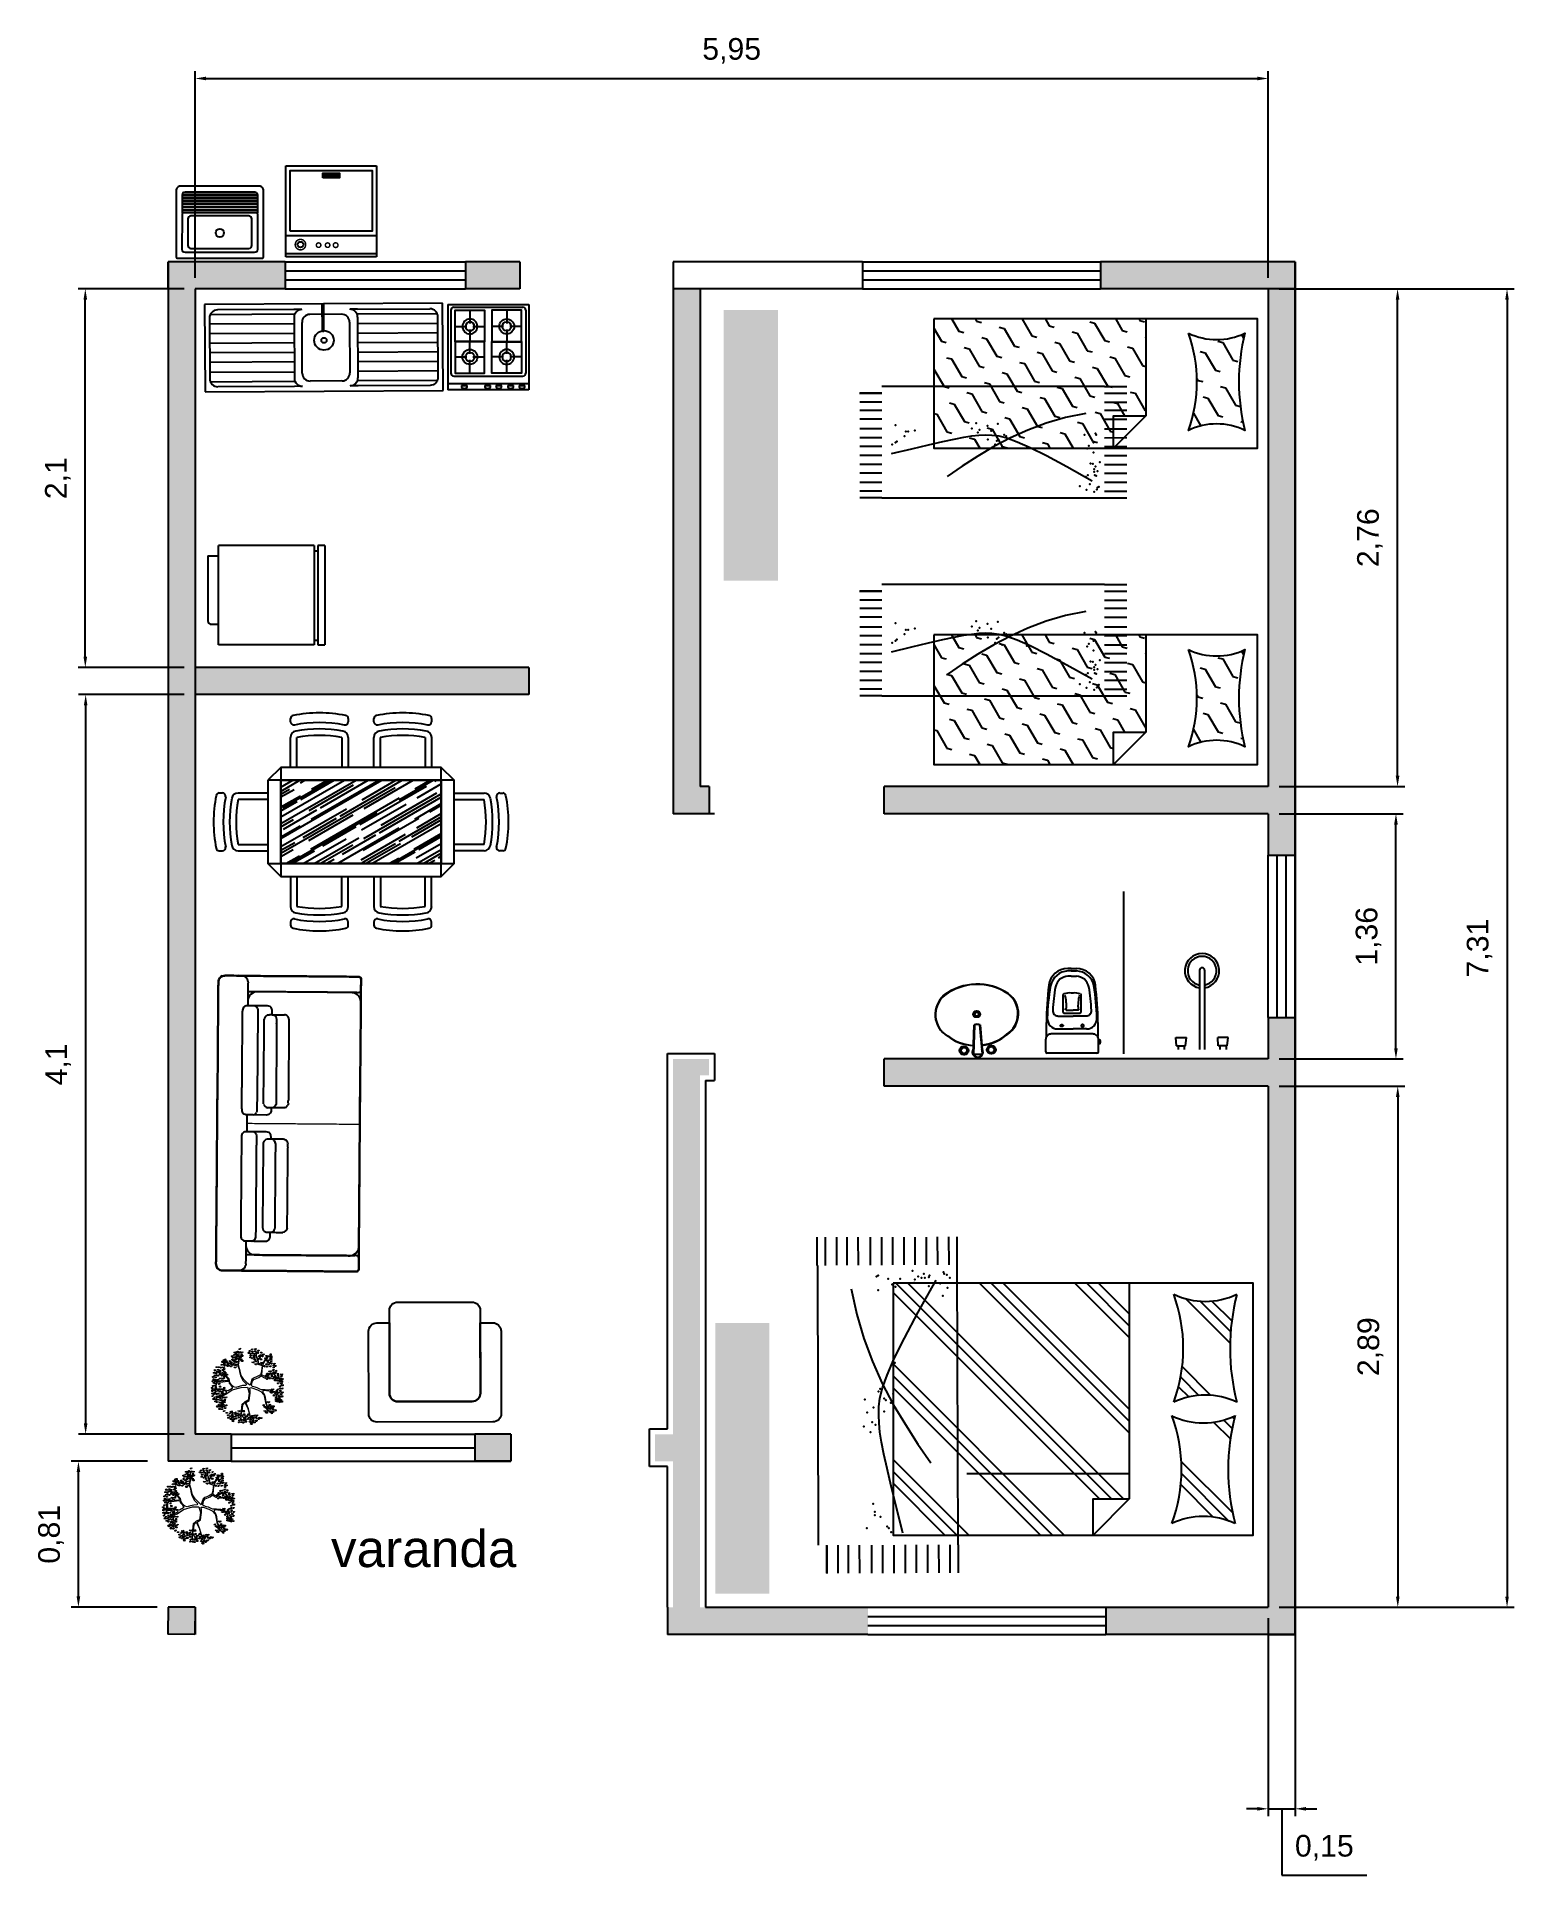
# Model space of a CAD drawing. Header units: millimetres. Extents: x 2181.6 to 2189.8, y 2002.5 to 2012.7.
import ezdxf

# ---------------------------------------------------------------- set-up
doc = ezdxf.new("R2010")
doc.units = ezdxf.units.MM
for name, color, linetype in [('blocos', 6, 'Continuous'), ('cotas', 4, 'Continuous'), ('janelas', 253, 'Continuous'), ('moveis', 6, 'Continuous'), ('paredes', 250, 'Continuous')]:
    doc.layers.add(name, color=color, linetype=linetype)
doc.layers.add('PDF_Text', color=7, linetype='Continuous', true_color=0x1b7eff)
doc.layers.add('Vegetação', color=84, linetype='Continuous', lineweight=15)
doc.styles.add('Annotative', font='arial.ttf')
doc.styles.get("Standard").update_dxf_attribs({"font": 'arial.ttf'})
doc.dimstyles.new('ISO-25', dxfattribs={"dimscale": 0.2, "dimtxt": 0.6, "dimasz": 0.3, "dimexe": 0.2, "dimexo": 0.3, "dimgap": 0.4, "dimtad": 1, "dimtoh": 1, "dimtxsty": 'Standard', "dimcen": -0.3, "dimadec": 0, "dimazin": 0, "dimtfac": 1, "dimtmove": 1, "dimatfit": 3, "dimfxl": 1, "dimarcsym": 0})

msp = doc.modelspace()

# ---------------------------------------------------------------- texts
at = {"layer": 'PDF_Text', "insert": (2183.261, 2004.385), "char_height": 0.2038, "width": 0.09031, "attachment_point": 1, "style": 'Annotative'}
msp.add_mtext('varanda', dxfattribs=at)

# ---------------------------------------------------------------- blocks, each defined once
blk = doc.blocks.new('*D1')
at = {"layer": 'cotas', "color": 0, "lineweight": -2, "transparency": 16777216}
for p, q in [((2188.518, 2008.358), (2189.206, 2008.358)), ((2189.166, 2007.058), (2189.166, 2008.298)), ((2188.518, 2006.998), (2189.206, 2006.998))]:
    blk.add_line(p, q, dxfattribs=at)
at = {"layer": 'cotas', "color": 0, "transparency": 16777216}
for points in [[(2189.156, 2008.298), (2189.176, 2008.298), (2189.166, 2008.358)], [(2189.156, 2007.058), (2189.176, 2007.058), (2189.166, 2006.998)]]:
    blk.add_solid(points, dxfattribs=at)
at = {"layer": 'Defpoints', "color": 0, "transparency": 16777216}
for p in [(2188.458, 2008.358), (2189.166, 2008.358), (2188.458, 2006.998)]:
    blk.add_point(p, dxfattribs=at)
at = {"layer": 'cotas', "color": 0, "transparency": 16777216, "insert": (2189.014, 2007.678), "char_height": 0.12, "attachment_point": 5, "rotation": 90}
blk.add_mtext('1,36', dxfattribs=at)
blk = doc.blocks.new('*D2')
at = {"layer": 'cotas', "color": 0, "lineweight": -2, "transparency": 16777216}
for p, q in [((2188.518, 2006.848), (2189.216, 2006.848)), ((2189.176, 2006.788), (2189.176, 2004.018)), ((2188.518, 2003.958), (2189.216, 2003.958))]:
    blk.add_line(p, q, dxfattribs=at)
at = {"layer": 'cotas', "color": 0, "transparency": 16777216}
for points in [[(2189.166, 2006.788), (2189.186, 2006.788), (2189.176, 2006.848)], [(2189.166, 2004.018), (2189.186, 2004.018), (2189.176, 2003.958)]]:
    blk.add_solid(points, dxfattribs=at)
at = {"layer": 'Defpoints', "color": 0, "transparency": 16777216}
for p in [(2188.458, 2006.848), (2188.458, 2003.958), (2189.176, 2003.958)]:
    blk.add_point(p, dxfattribs=at)
at = {"layer": 'cotas', "color": 0, "transparency": 16777216, "insert": (2189.024, 2005.403), "char_height": 0.12, "attachment_point": 5, "rotation": 90}
blk.add_mtext('2,89', dxfattribs=at)
blk = doc.blocks.new('*D3')
at = {"layer": 'cotas', "color": 0, "lineweight": -2, "transparency": 16777216}
for p, q in [((2188.518, 2011.268), (2189.215, 2011.268)), ((2189.175, 2008.568), (2189.175, 2011.208)), ((2188.518, 2008.508), (2189.215, 2008.508))]:
    blk.add_line(p, q, dxfattribs=at)
at = {"layer": 'cotas', "color": 0, "transparency": 16777216}
for points in [[(2189.165, 2011.208), (2189.185, 2011.208), (2189.175, 2011.268)], [(2189.165, 2008.568), (2189.185, 2008.568), (2189.175, 2008.508)]]:
    blk.add_solid(points, dxfattribs=at)
at = {"layer": 'Defpoints', "color": 0, "transparency": 16777216}
for p in [(2188.458, 2011.268), (2189.175, 2011.268), (2188.458, 2008.508)]:
    blk.add_point(p, dxfattribs=at)
at = {"layer": 'cotas', "color": 0, "transparency": 16777216, "insert": (2189.022, 2009.888), "char_height": 0.12, "attachment_point": 5, "rotation": 90}
blk.add_mtext('2,76', dxfattribs=at)
blk = doc.blocks.new('*D4')
at = {"layer": 'cotas', "color": 0, "lineweight": -2, "transparency": 16777216}
for p, q in [((2182.448, 2009.018), (2181.861, 2009.018)), ((2181.901, 2008.958), (2181.901, 2004.978)), ((2182.448, 2004.918), (2181.861, 2004.918))]:
    blk.add_line(p, q, dxfattribs=at)
at = {"layer": 'cotas', "color": 0, "transparency": 16777216}
for points in [[(2181.891, 2008.958), (2181.911, 2008.958), (2181.901, 2009.018)], [(2181.891, 2004.978), (2181.911, 2004.978), (2181.901, 2004.918)]]:
    blk.add_solid(points, dxfattribs=at)
at = {"layer": 'Defpoints', "color": 0, "transparency": 16777216}
for p in [(2182.508, 2009.018), (2181.901, 2004.918), (2182.508, 2004.918)]:
    blk.add_point(p, dxfattribs=at)
at = {"layer": 'cotas', "color": 0, "transparency": 16777216, "insert": (2181.749, 2006.968), "char_height": 0.12, "attachment_point": 5, "rotation": 90}
blk.add_mtext('4,1', dxfattribs=at)
blk = doc.blocks.new('*D5')
at = {"layer": 'cotas', "color": 0, "lineweight": -2, "transparency": 16777216}
for p, q in [((2182.508, 2011.328), (2182.508, 2012.474)), ((2182.568, 2012.434), (2188.398, 2012.434)), ((2188.458, 2011.328), (2188.458, 2012.474))]:
    blk.add_line(p, q, dxfattribs=at)
at = {"layer": 'cotas', "color": 0, "transparency": 16777216}
for points in [[(2182.568, 2012.444), (2182.568, 2012.424), (2182.508, 2012.434)], [(2188.398, 2012.444), (2188.398, 2012.424), (2188.458, 2012.434)]]:
    blk.add_solid(points, dxfattribs=at)
at = {"layer": 'Defpoints', "color": 0, "transparency": 16777216}
for p in [(2188.458, 2012.434), (2182.508, 2011.268), (2188.458, 2011.268)]:
    blk.add_point(p, dxfattribs=at)
at = {"layer": 'cotas', "color": 0, "transparency": 16777216, "insert": (2185.483, 2012.587), "char_height": 0.12, "attachment_point": 5}
blk.add_mtext('5,95', dxfattribs=at)
blk = doc.blocks.new('*D6')
at = {"layer": 'cotas', "color": 0, "lineweight": -2, "transparency": 16777216}
for p, q in [((2188.608, 2008.133), (2188.608, 2002.801)), ((2188.458, 2003.898), (2188.458, 2002.801)), ((2188.398, 2002.841), (2188.338, 2002.841)), ((2188.458, 2002.841), (2188.608, 2002.841)), ((2188.458, 2002.841), (2188.608, 2002.841)), ((2188.533, 2002.841), (2188.533, 2002.473)), ((2188.668, 2002.841), (2188.728, 2002.841)), ((2188.533, 2002.473), (2189.005, 2002.473))]:
    blk.add_line(p, q, dxfattribs=at)
at = {"layer": 'cotas', "color": 0, "transparency": 16777216}
for points in [[(2188.398, 2002.851), (2188.398, 2002.831), (2188.458, 2002.841)], [(2188.668, 2002.851), (2188.668, 2002.831), (2188.608, 2002.841)]]:
    blk.add_solid(points, dxfattribs=at)
at = {"layer": 'Defpoints', "color": 0, "transparency": 16777216}
for p in [(2188.608, 2008.193), (2188.458, 2003.958), (2188.608, 2002.841)]:
    blk.add_point(p, dxfattribs=at)
at = {"layer": 'cotas', "color": 0, "transparency": 16777216, "insert": (2188.769, 2002.625), "char_height": 0.12, "attachment_point": 5}
blk.add_mtext('0,15', dxfattribs=at)
blk = doc.blocks.new('geladeira')
for p, q in [((2238.477, 1986.158), (2238.477, 1986.708)), ((2238.517, 1986.708), (2238.477, 1986.708)), ((2238.517, 1986.158), (2238.517, 1986.708)), ((2238.517, 1986.683), (2238.537, 1986.683)), ((2238.537, 1986.158), (2238.537, 1986.708)), ((2238.537, 1986.708), (2239.067, 1986.708)), ((2239.067, 1986.708), (2239.067, 1986.158)), ((2239.106, 1986.594), (2239.067, 1986.594)), ((2239.126, 1986.214), (2239.126, 1986.574)), ((2238.477, 1986.158), (2238.517, 1986.158)), ((2238.537, 1986.186), (2238.517, 1986.186)), ((2238.537, 1986.158), (2239.067, 1986.158)), ((2239.126, 1986.214), (2239.067, 1986.214))]:
    blk.add_line(p, q)
blk.add_arc((2239.106, 1986.574), 0.02, 0, 90)
blk = doc.blocks.new('boca fogão')
for p, q in [((4180.546, 2311.581), (4180.546, 2311.66)), ((4180.526, 2311.56), (4180.447, 2311.56)), ((4180.546, 2311.461), (4180.546, 2311.539))]:
    blk.add_line(p, q)
blk.add_lwpolyline([(4180.442, 2311.66), (4180.442, 2311.46), (4180.656, 2311.46), (4180.656, 2311.66)], close=True)
for radius in [0.0509, 0.0309]:
    blk.add_circle((4180.546, 2311.56), radius)
blk = doc.blocks.new('boca')
blk.add_line((4180.656, 2311.56), (4180.577, 2311.56))
blk.add_blockref('boca fogão', (0, 0))
blk = doc.blocks.new('boca1')
blk.add_line((4180.577, 2311.56), (4180.567, 2311.56))
blk.add_blockref('boca', (0, 0))
blk = doc.blocks.new('lg')
blk.add_line((4179.528, 2311.593), (4179.528, 2311.633))
blk.add_arc((4179.53, 2311.613), 0.02, 90, 270)
blk = doc.blocks.new('fogao')
for p, q in [((4180.116, 2311.41), (4180.116, 2311.96)), ((4180.189, 2311.96), (4180.116, 2311.96)), ((4180.159, 2311.96), (4180.159, 2311.41)), ((4180.696, 2311.96), (4180.189, 2311.96)), ((4180.696, 2311.96), (4180.696, 2311.41)), ((4180.209, 2311.92), (4180.209, 2311.45)), ((4180.656, 2311.94), (4180.229, 2311.94)), ((4180.676, 2311.92), (4180.676, 2311.45)), ((4180.144, 2311.669), (4180.144, 2311.709)), ((4180.144, 2311.593), (4180.144, 2311.633)), ((4180.144, 2311.513), (4180.144, 2311.553)), ((4180.144, 2311.436), (4180.144, 2311.476)), ((4180.189, 2311.41), (4180.116, 2311.41)), ((4180.696, 2311.41), (4180.189, 2311.41)), ((4180.656, 2311.43), (4180.229, 2311.43))]:
    blk.add_line(p, q)
for centre, start, end in [((4180.229, 2311.92), 90, 180), ((4180.656, 2311.92), 0, 90), ((4180.229, 2311.45), 180, 270), ((4180.656, 2311.45), 270, 0)]:
    blk.add_arc(centre, 0.02, start, end)
for name, p in [('lg', (0.614, 0.235)), ('lg', (0.614, 0.076)), ('lg', (0.614, 0)), ('boca1', (0, 0)), ('lg', (0.614, -0.08)), ('lg', (0.614, -0.157))]:
    blk.add_blockref(name, p)
at = {"rotation": 180.0000000010255}
blk.add_blockref('boca1', (8360.885, 4623.37), dxfattribs=at)
at = {"xscale": -1}
for p, rotation in [((0, 4623.37), 179.9999999987968), ((8360.885, 0), 2.354916261992912e-10)]:
    blk.add_blockref('boca1', p, dxfattribs=dict(at, rotation=rotation))
blk = doc.blocks.new('pia')
for p, q in [((4183.901, 2312.503), (4183.351, 2312.503)), ((4183.351, 2312.503), (4183.351, 2311.003)), ((4183.382, 2311.94), (4183.382, 2312.423)), ((4183.412, 2311.94), (4183.412, 2312.473)), ((4183.816, 2312.473), (4183.432, 2312.473)), ((4183.472, 2311.94), (4183.472, 2312.473)), ((4183.536, 2311.94), (4183.536, 2312.473)), ((4183.596, 2311.94), (4183.596, 2312.473)), ((4183.656, 2311.94), (4183.656, 2312.473)), ((4183.716, 2311.94), (4183.716, 2312.473)), ((4183.776, 2311.94), (4183.776, 2312.473)), ((4183.836, 2311.94), (4183.836, 2312.473)), ((4183.866, 2311.94), (4183.866, 2312.423)), ((4183.901, 2311.003), (4183.901, 2312.503)), ((4183.383, 2311.89), (4183.382, 2311.94)), ((4183.415, 2311.64), (4183.415, 2311.84)), ((4183.816, 2311.94), (4183.433, 2311.94)), ((4183.465, 2311.89), (4183.785, 2311.89)), ((4183.835, 2311.64), (4183.835, 2311.84)), ((4183.866, 2311.89), (4183.866, 2311.94)), ((4183.733, 2311.762), (4183.901, 2311.762)), ((4183.733, 2311.752), (4183.901, 2311.752)), ((4183.385, 2311.589), (4183.385, 2311.539)), ((4183.385, 2311.539), (4183.385, 2311.083)), ((4183.416, 2311.539), (4183.416, 2311.033)), ((4183.816, 2311.539), (4183.434, 2311.539)), ((4183.785, 2311.59), (4183.465, 2311.59)), ((4183.476, 2311.539), (4183.476, 2311.033)), ((4183.536, 2311.539), (4183.536, 2311.033)), ((4183.596, 2311.539), (4183.596, 2311.033)), ((4183.656, 2311.539), (4183.656, 2311.033)), ((4183.716, 2311.539), (4183.716, 2311.033)), ((4183.776, 2311.539), (4183.776, 2311.033)), ((4183.836, 2311.539), (4183.836, 2311.033)), ((4183.866, 2311.539), (4183.866, 2311.589)), ((4183.866, 2311.539), (4183.866, 2311.083)), ((4183.435, 2311.033), (4183.816, 2311.033)), ((4183.351, 2311.003), (4183.901, 2311.003))]:
    blk.add_line(p, q)
for radius in [0.0616, 0.0166]:
    blk.add_circle((4183.671, 2311.752), radius)
for centre, radius, start, end in [((4183.432, 2312.423), 0.05, 90, 180), ((4183.816, 2312.423), 0.05, 0, 90), ((4183.433, 2311.89), 0.05, 90, 180.3223), ((4183.465, 2311.84), 0.05, 90, 180), ((4183.785, 2311.84), 0.05, 0, 90), ((4183.816, 2311.89), 0.05, 0, 90), ((4183.733, 2311.757), 0.005, 90, 270), ((4183.465, 2311.64), 0.05, 180.9262, 270), ((4183.785, 2311.64), 0.05, 270, 0), ((4183.434, 2311.589), 0.05, 180.3223, 270), ((4183.816, 2311.589), 0.05, 270, 0), ((4183.435, 2311.083), 0.05, 180, 270), ((4183.816, 2311.083), 0.05, 270, 0)]:
    blk.add_arc(centre, radius, start, end)
blk = doc.blocks.new('*X26')
at = {"color": 0}
for p, q in [((3.406, 4.132), (3.429, 4.145)), ((3.563, 4.078), (3.571, 4.108)), ((3.664, 4.11), (3.665, 4.115)), ((3.734, 4.032), (3.842, 4.095)), ((3.842, 4.095), (3.85, 4.125)), ((3.943, 4.127), (3.946, 4.141)), ((3.447, 3.985), (3.455, 4.016)), ((3.455, 4.016), (3.563, 4.078)), ((3.626, 3.97), (3.634, 4)), ((3.726, 4.002), (3.734, 4.032)), ((3.797, 3.924), (3.905, 3.987)), ((3.905, 3.987), (3.913, 4.017)), ((3.51, 3.877), (3.518, 3.907)), ((3.518, 3.907), (3.626, 3.97)), ((3.679, 3.856), (3.688, 3.862)), ((3.688, 3.862), (3.696, 3.892)), ((3.789, 3.894), (3.797, 3.924)), ((3.891, 3.834), (3.967, 3.878)), ((3.967, 3.878), (3.968, 3.882)), ((3.318, 3.503), (3.326, 3.533)), ((3.418, 3.536), (3.42, 3.541)), ((3.489, 3.458), (3.597, 3.52)), ((3.597, 3.52), (3.603, 3.541)), ((3.768, 3.474), (3.876, 3.537)), ((3.876, 3.537), (3.877, 3.541)), ((3.307, 3.497), (3.318, 3.503)), ((3.38, 3.395), (3.388, 3.425)), ((3.481, 3.427), (3.489, 3.458)), ((3.551, 3.349), (3.659, 3.412)), ((3.659, 3.412), (3.667, 3.442)), ((3.76, 3.444), (3.768, 3.474)), ((3.83, 3.366), (3.907, 3.41)), ((3.307, 3.353), (3.38, 3.395)), ((3.443, 3.287), (3.451, 3.317)), ((3.543, 3.319), (3.551, 3.349)), ((3.614, 3.241), (3.722, 3.304)), ((3.722, 3.304), (3.73, 3.334)), ((3.822, 3.336), (3.83, 3.366)), ((3.893, 3.258), (4.001, 3.32)), ((4.001, 3.32), (4.007, 3.341)), ((3.327, 3.194), (3.335, 3.224)), ((3.335, 3.224), (3.443, 3.287)), ((3.397, 3.116), (3.505, 3.179)), ((3.505, 3.179), (3.513, 3.209)), ((3.606, 3.211), (3.614, 3.241)), ((3.676, 3.133), (3.784, 3.195)), ((3.784, 3.195), (3.792, 3.225)), ((3.885, 3.228), (3.893, 3.258)), ((3.955, 3.15), (4.063, 3.212)), ((4.063, 3.212), (4.071, 3.242)), ((3.389, 3.086), (3.397, 3.116)), ((3.46, 3.008), (3.568, 3.07)), ((3.568, 3.07), (3.576, 3.1)), ((3.668, 3.103), (3.676, 3.133)), ((3.739, 3.025), (3.847, 3.087)), ((3.847, 3.087), (3.855, 3.117)), ((3.947, 3.119), (3.955, 3.15)), ((4.018, 3.041), (4.107, 3.093)), ((3.351, 2.945), (3.359, 2.975)), ((3.452, 2.978), (3.46, 3.008)), ((3.522, 2.9), (3.63, 2.962)), ((3.63, 2.962), (3.638, 2.992)), ((3.731, 2.994), (3.739, 3.025)), ((3.801, 2.916), (3.909, 2.979)), ((3.909, 2.979), (3.917, 3.009)), ((4.01, 3.011), (4.018, 3.041)), ((3.307, 2.92), (3.351, 2.945)), ((3.307, 2.775), (3.414, 2.837)), ((3.414, 2.837), (3.422, 2.867)), ((3.514, 2.869), (3.522, 2.9)), ((3.585, 2.791), (3.693, 2.854)), ((3.693, 2.854), (3.701, 2.884)), ((3.793, 2.886), (3.801, 2.916)), ((3.864, 2.808), (3.972, 2.871)), ((3.972, 2.871), (3.98, 2.901)), ((4.072, 2.903), (4.08, 2.933)), ((4.08, 2.933), (4.107, 2.949)), ((3.368, 2.666), (3.476, 2.729)), ((3.476, 2.729), (3.484, 2.759)), ((3.577, 2.761), (3.585, 2.791)), ((3.647, 2.683), (3.755, 2.746)), ((3.755, 2.746), (3.763, 2.776)), ((3.856, 2.778), (3.864, 2.808)), ((3.926, 2.7), (4.034, 2.762)), ((4.034, 2.762), (4.042, 2.792)), ((3.36, 2.636), (3.368, 2.666)), ((3.431, 2.558), (3.539, 2.621)), ((3.539, 2.621), (3.547, 2.651)), ((3.639, 2.653), (3.647, 2.683)), ((3.71, 2.575), (3.818, 2.637)), ((3.818, 2.637), (3.826, 2.667)), ((3.918, 2.67), (3.926, 2.7)), ((3.989, 2.592), (4.097, 2.654)), ((4.097, 2.654), (4.105, 2.684)), ((3.322, 2.496), (3.33, 2.526)), ((3.423, 2.528), (3.431, 2.558)), ((3.493, 2.45), (3.601, 2.512)), ((3.601, 2.512), (3.609, 2.542)), ((3.702, 2.545), (3.71, 2.575)), ((3.772, 2.467), (3.88, 2.529)), ((3.88, 2.529), (3.888, 2.559)), ((3.981, 2.561), (3.989, 2.592)), ((4.051, 2.483), (4.107, 2.516)), ((3.307, 2.487), (3.322, 2.496)), ((3.307, 2.342), (3.385, 2.387)), ((3.385, 2.387), (3.393, 2.417)), ((3.485, 2.42), (3.493, 2.45)), ((3.556, 2.342), (3.664, 2.404)), ((3.664, 2.404), (3.672, 2.434)), ((3.764, 2.436), (3.772, 2.467)), ((3.835, 2.358), (3.943, 2.421)), ((3.943, 2.421), (3.951, 2.451)), ((4.043, 2.453), (4.051, 2.483)), ((3.365, 2.231), (3.447, 2.279)), ((3.447, 2.279), (3.455, 2.309)), ((3.548, 2.311), (3.556, 2.342)), ((3.618, 2.233), (3.726, 2.296)), ((3.726, 2.296), (3.734, 2.326)), ((3.827, 2.328), (3.835, 2.358)), ((3.897, 2.25), (4.005, 2.312)), ((4.005, 2.312), (4.013, 2.343)), ((4.106, 2.345), (4.107, 2.351)), ((3.618, 2.231), (3.618, 2.233)), ((3.892, 2.231), (3.897, 2.25)), ((4.075, 2.231), (4.076, 2.234))]:
    blk.add_line(p, q, dxfattribs=at)
blk = doc.blocks.new('*X27')
at = {"color": 0}
for p, q in [((3.406, 4.132), (3.429, 4.145)), ((3.563, 4.078), (3.571, 4.108)), ((3.664, 4.11), (3.665, 4.115)), ((3.734, 4.032), (3.842, 4.095)), ((3.842, 4.095), (3.85, 4.125)), ((3.943, 4.127), (3.946, 4.141)), ((3.447, 3.985), (3.455, 4.016)), ((3.455, 4.016), (3.563, 4.078)), ((3.626, 3.97), (3.634, 4)), ((3.726, 4.002), (3.734, 4.032)), ((3.797, 3.924), (3.905, 3.987)), ((3.905, 3.987), (3.913, 4.017)), ((3.51, 3.877), (3.518, 3.907)), ((3.518, 3.907), (3.626, 3.97)), ((3.679, 3.856), (3.688, 3.862)), ((3.688, 3.862), (3.696, 3.892)), ((3.789, 3.894), (3.797, 3.924)), ((3.891, 3.834), (3.967, 3.878)), ((3.967, 3.878), (3.968, 3.882)), ((3.318, 3.503), (3.326, 3.533)), ((3.418, 3.536), (3.42, 3.541)), ((3.489, 3.458), (3.597, 3.52)), ((3.597, 3.52), (3.603, 3.541)), ((3.768, 3.474), (3.876, 3.537)), ((3.876, 3.537), (3.877, 3.541)), ((3.307, 3.497), (3.318, 3.503)), ((3.38, 3.395), (3.388, 3.425)), ((3.481, 3.427), (3.489, 3.458)), ((3.551, 3.349), (3.659, 3.412)), ((3.659, 3.412), (3.667, 3.442)), ((3.76, 3.444), (3.768, 3.474)), ((3.83, 3.366), (3.907, 3.41)), ((3.307, 3.353), (3.38, 3.395)), ((3.443, 3.287), (3.451, 3.317)), ((3.543, 3.319), (3.551, 3.349)), ((3.614, 3.241), (3.722, 3.304)), ((3.722, 3.304), (3.73, 3.334)), ((3.822, 3.336), (3.83, 3.366)), ((3.893, 3.258), (4.001, 3.32)), ((4.001, 3.32), (4.007, 3.341)), ((3.327, 3.194), (3.335, 3.224)), ((3.335, 3.224), (3.443, 3.287)), ((3.397, 3.116), (3.505, 3.179)), ((3.505, 3.179), (3.513, 3.209)), ((3.606, 3.211), (3.614, 3.241)), ((3.676, 3.133), (3.784, 3.195)), ((3.784, 3.195), (3.792, 3.225)), ((3.885, 3.228), (3.893, 3.258)), ((3.955, 3.15), (4.063, 3.212)), ((4.063, 3.212), (4.071, 3.242)), ((3.389, 3.086), (3.397, 3.116)), ((3.46, 3.008), (3.568, 3.07)), ((3.568, 3.07), (3.576, 3.1)), ((3.668, 3.103), (3.676, 3.133)), ((3.739, 3.025), (3.847, 3.087)), ((3.847, 3.087), (3.855, 3.117)), ((3.947, 3.119), (3.955, 3.15)), ((4.018, 3.041), (4.107, 3.093)), ((3.351, 2.945), (3.359, 2.975)), ((3.452, 2.978), (3.46, 3.008)), ((3.522, 2.9), (3.63, 2.962)), ((3.63, 2.962), (3.638, 2.992)), ((3.731, 2.994), (3.739, 3.025)), ((3.801, 2.916), (3.909, 2.979)), ((3.909, 2.979), (3.917, 3.009)), ((4.01, 3.011), (4.018, 3.041)), ((3.307, 2.92), (3.351, 2.945)), ((3.307, 2.775), (3.414, 2.837)), ((3.414, 2.837), (3.422, 2.867)), ((3.514, 2.869), (3.522, 2.9)), ((3.585, 2.791), (3.693, 2.854)), ((3.693, 2.854), (3.701, 2.884)), ((3.793, 2.886), (3.801, 2.916)), ((3.864, 2.808), (3.972, 2.871)), ((3.972, 2.871), (3.98, 2.901)), ((4.072, 2.903), (4.08, 2.933)), ((4.08, 2.933), (4.107, 2.949)), ((3.368, 2.666), (3.476, 2.729)), ((3.476, 2.729), (3.484, 2.759)), ((3.577, 2.761), (3.585, 2.791)), ((3.647, 2.683), (3.755, 2.746)), ((3.755, 2.746), (3.763, 2.776)), ((3.856, 2.778), (3.864, 2.808)), ((3.926, 2.7), (4.034, 2.762)), ((4.034, 2.762), (4.042, 2.792)), ((3.36, 2.636), (3.368, 2.666)), ((3.431, 2.558), (3.539, 2.621)), ((3.539, 2.621), (3.547, 2.651)), ((3.639, 2.653), (3.647, 2.683)), ((3.71, 2.575), (3.818, 2.637)), ((3.818, 2.637), (3.826, 2.667)), ((3.918, 2.67), (3.926, 2.7)), ((3.989, 2.592), (4.097, 2.654)), ((4.097, 2.654), (4.105, 2.684)), ((3.322, 2.496), (3.33, 2.526)), ((3.423, 2.528), (3.431, 2.558)), ((3.493, 2.45), (3.601, 2.512)), ((3.601, 2.512), (3.609, 2.542)), ((3.702, 2.545), (3.71, 2.575)), ((3.772, 2.467), (3.88, 2.529)), ((3.88, 2.529), (3.888, 2.559)), ((3.981, 2.561), (3.989, 2.592)), ((4.051, 2.483), (4.107, 2.516)), ((3.307, 2.487), (3.322, 2.496)), ((3.307, 2.342), (3.385, 2.387)), ((3.385, 2.387), (3.393, 2.417)), ((3.485, 2.42), (3.493, 2.45)), ((3.556, 2.342), (3.664, 2.404)), ((3.664, 2.404), (3.672, 2.434)), ((3.764, 2.436), (3.772, 2.467)), ((3.835, 2.358), (3.943, 2.421)), ((3.943, 2.421), (3.951, 2.451)), ((4.043, 2.453), (4.051, 2.483)), ((3.365, 2.231), (3.447, 2.279)), ((3.447, 2.279), (3.455, 2.309)), ((3.548, 2.311), (3.556, 2.342)), ((3.618, 2.233), (3.726, 2.296)), ((3.726, 2.296), (3.734, 2.326)), ((3.827, 2.328), (3.835, 2.358)), ((3.897, 2.25), (4.005, 2.312)), ((4.005, 2.312), (4.013, 2.343)), ((4.106, 2.345), (4.107, 2.351)), ((3.618, 2.231), (3.618, 2.233)), ((3.892, 2.231), (3.897, 2.25)), ((4.075, 2.231), (4.076, 2.234))]:
    blk.add_line(p, q, dxfattribs=at)
blk = doc.blocks.new('*X24')
at = {"color": 0}
for p, q in [((2.795, 3.856), (3.041, 4.102)), ((2.808, 4.001), (2.918, 4.111)), ((2.809, 3.936), (2.978, 4.105)), ((3.451, 4.114), (3.462, 4.125)), ((3.468, 4.065), (3.516, 4.113)), ((3.48, 4.01), (3.573, 4.104)), ((3.699, 3.831), (3.983, 4.115)), ((3.766, 3.832), (4.03, 4.096)), ((3.174, 3.837), (3.331, 3.994)), ((3.828, 3.828), (4.007, 4.007)), ((3.231, 3.828), (3.332, 3.928)), ((3.285, 3.816), (3.341, 3.872))]:
    blk.add_line(p, q, dxfattribs=at)
blk = doc.blocks.new('*X23')
at = {"color": 0}
for p, q in [((2.707, 2.707), (3.541, 3.541)), ((2.707, 3.237), (3.011, 3.541)), ((2.707, 2.773), (3.475, 3.541)), ((2.707, 3.304), (2.945, 3.541)), ((2.707, 2.84), (3.409, 3.541)), ((2.707, 3.37), (2.879, 3.541)), ((2.707, 2.309), (3.907, 3.509)), ((2.707, 2.243), (3.907, 3.443)), ((2.762, 2.231), (3.907, 3.377)), ((3.159, 2.231), (4.107, 3.179)), ((3.226, 2.231), (4.107, 3.113)), ((3.292, 2.231), (4.107, 3.046)), ((3.69, 2.231), (4.107, 2.649)), ((3.756, 2.231), (4.107, 2.582)), ((3.822, 2.231), (4.107, 2.516))]:
    blk.add_line(p, q, dxfattribs=at)
blk = doc.blocks.new('*D30')
at = {"layer": 'cotas', "color": 0, "lineweight": -2, "transparency": 16777216}
for p, q in [((2182.244, 2004.768), (2181.821, 2004.768)), ((2181.861, 2004.019), (2181.861, 2004.708)), ((2182.298, 2003.959), (2181.821, 2003.959))]:
    blk.add_line(p, q, dxfattribs=at)
at = {"layer": 'cotas', "color": 0, "transparency": 16777216}
for points in [[(2181.851, 2004.708), (2181.871, 2004.708), (2181.861, 2004.768)], [(2181.851, 2004.019), (2181.871, 2004.019), (2181.861, 2003.959)]]:
    blk.add_solid(points, dxfattribs=at)
at = {"layer": 'Defpoints', "color": 0, "transparency": 16777216}
for p in [(2181.861, 2004.768), (2182.304, 2004.768), (2182.358, 2003.959)]:
    blk.add_point(p, dxfattribs=at)
at = {"layer": 'cotas', "color": 0, "transparency": 16777216, "insert": (2181.709, 2004.363), "char_height": 0.12, "attachment_point": 5, "rotation": 90}
blk.add_mtext('0,81', dxfattribs=at)
blk = doc.blocks.new('vegetal')
blk.add_line((2183.101, 2005.313), (2183.101, 2005.313))
at = {"layer": 'Vegetação'}
for p, q in [((2182.817, 2005.487), (2182.821, 2005.489)), ((2182.821, 2005.489), (2182.825, 2005.49)), ((2182.825, 2005.488), (2182.824, 2005.484)), ((2182.825, 2005.49), (2182.825, 2005.488)), ((2182.828, 2005.501), (2182.832, 2005.503)), ((2182.832, 2005.499), (2182.828, 2005.501)), ((2182.832, 2005.503), (2182.837, 2005.505)), ((2182.836, 2005.499), (2182.832, 2005.499)), ((2182.837, 2005.502), (2182.836, 2005.499)), ((2182.837, 2005.505), (2182.837, 2005.502)), ((2182.883, 2005.49), (2182.887, 2005.492)), ((2182.887, 2005.488), (2182.884, 2005.49)), ((2182.887, 2005.492), (2182.891, 2005.493)), ((2182.891, 2005.488), (2182.887, 2005.488)), ((2182.891, 2005.493), (2182.891, 2005.491)), ((2182.892, 2005.491), (2182.891, 2005.488)), ((2182.897, 2005.499), (2182.901, 2005.501)), ((2182.901, 2005.496), (2182.897, 2005.499)), ((2182.899, 2005.487), (2182.903, 2005.489)), ((2182.901, 2005.501), (2182.906, 2005.502)), ((2182.905, 2005.496), (2182.901, 2005.496)), ((2182.903, 2005.489), (2182.907, 2005.49)), ((2182.906, 2005.5), (2182.905, 2005.496)), ((2182.906, 2005.502), (2182.906, 2005.5)), ((2182.907, 2005.488), (2182.906, 2005.484)), ((2182.907, 2005.49), (2182.907, 2005.488)), ((2182.917, 2005.49), (2182.914, 2005.489)), ((2182.914, 2005.489), (2182.918, 2005.488)), ((2182.916, 2005.5), (2182.919, 2005.503)), ((2182.919, 2005.498), (2182.916, 2005.5)), ((2182.92, 2005.491), (2182.917, 2005.49)), ((2182.918, 2005.488), (2182.92, 2005.487)), ((2182.919, 2005.503), (2182.924, 2005.504)), ((2182.923, 2005.498), (2182.919, 2005.498)), ((2182.925, 2005.49), (2182.92, 2005.491)), ((2182.92, 2005.487), (2182.926, 2005.488)), ((2182.924, 2005.501), (2182.923, 2005.498)), ((2182.924, 2005.504), (2182.924, 2005.501)), ((2182.926, 2005.488), (2182.925, 2005.49)), ((2182.932, 2005.491), (2182.936, 2005.494)), ((2182.936, 2005.489), (2182.932, 2005.491)), ((2182.936, 2005.494), (2182.941, 2005.495)), ((2182.939, 2005.489), (2182.936, 2005.489)), ((2182.941, 2005.492), (2182.939, 2005.489)), ((2182.941, 2005.495), (2182.941, 2005.492)), ((2182.696, 2005.386), (2182.692, 2005.384)), ((2182.701, 2005.384), (2182.696, 2005.386)), ((2182.701, 2005.4), (2182.704, 2005.402)), ((2182.704, 2005.398), (2182.701, 2005.4)), ((2182.704, 2005.402), (2182.709, 2005.403)), ((2182.708, 2005.398), (2182.704, 2005.398)), ((2182.709, 2005.401), (2182.708, 2005.398)), ((2182.708, 2005.386), (2182.711, 2005.388)), ((2182.711, 2005.383), (2182.708, 2005.386)), ((2182.709, 2005.403), (2182.709, 2005.401)), ((2182.711, 2005.388), (2182.716, 2005.389)), ((2182.712, 2005.4), (2182.716, 2005.402)), ((2182.716, 2005.398), (2182.712, 2005.4)), ((2182.716, 2005.387), (2182.715, 2005.383)), ((2182.716, 2005.402), (2182.721, 2005.403)), ((2182.72, 2005.398), (2182.716, 2005.398)), ((2182.716, 2005.389), (2182.716, 2005.387)), ((2182.721, 2005.401), (2182.72, 2005.398)), ((2182.721, 2005.403), (2182.721, 2005.401)), ((2182.724, 2005.398), (2182.728, 2005.4)), ((2182.728, 2005.395), (2182.724, 2005.398)), ((2182.728, 2005.413), (2182.731, 2005.415)), ((2182.731, 2005.411), (2182.728, 2005.413)), ((2182.728, 2005.4), (2182.733, 2005.401)), ((2182.731, 2005.395), (2182.728, 2005.395)), ((2182.734, 2005.431), (2182.731, 2005.43)), ((2182.731, 2005.43), (2182.735, 2005.428)), ((2182.731, 2005.415), (2182.736, 2005.417)), ((2182.735, 2005.411), (2182.731, 2005.411)), ((2182.733, 2005.399), (2182.731, 2005.395)), ((2182.733, 2005.401), (2182.733, 2005.399)), ((2182.737, 2005.432), (2182.734, 2005.431)), ((2182.734, 2005.384), (2182.737, 2005.387)), ((2182.735, 2005.428), (2182.737, 2005.427)), ((2182.736, 2005.414), (2182.735, 2005.411)), ((2182.735, 2005.401), (2182.742, 2005.401)), ((2182.742, 2005.396), (2182.735, 2005.401)), ((2182.736, 2005.417), (2182.736, 2005.414)), ((2182.742, 2005.431), (2182.737, 2005.432)), ((2182.737, 2005.427), (2182.743, 2005.428)), ((2182.737, 2005.387), (2182.742, 2005.388)), ((2182.741, 2005.44), (2182.739, 2005.439)), ((2182.739, 2005.439), (2182.742, 2005.438)), ((2182.745, 2005.442), (2182.741, 2005.44)), ((2182.748, 2005.408), (2182.741, 2005.413)), ((2182.741, 2005.413), (2182.748, 2005.413)), ((2182.742, 2005.386), (2182.741, 2005.382)), ((2182.742, 2005.438), (2182.745, 2005.437)), ((2182.743, 2005.428), (2182.742, 2005.431)), ((2182.745, 2005.423), (2182.742, 2005.421)), ((2182.742, 2005.421), (2182.746, 2005.42)), ((2182.742, 2005.401), (2182.748, 2005.403)), ((2182.747, 2005.396), (2182.742, 2005.396)), ((2182.742, 2005.389), (2182.746, 2005.392)), ((2182.746, 2005.387), (2182.742, 2005.389)), ((2182.742, 2005.388), (2182.742, 2005.386)), ((2182.743, 2005.431), (2182.769, 2005.423)), ((2182.752, 2005.428), (2182.743, 2005.431)), ((2182.749, 2005.44), (2182.745, 2005.442)), ((2182.745, 2005.437), (2182.75, 2005.438)), ((2182.748, 2005.424), (2182.745, 2005.423)), ((2182.746, 2005.42), (2182.748, 2005.419)), ((2182.746, 2005.392), (2182.75, 2005.393)), ((2182.749, 2005.387), (2182.746, 2005.387)), ((2182.749, 2005.443), (2182.747, 2005.442)), ((2182.747, 2005.442), (2182.75, 2005.44)), ((2182.748, 2005.401), (2182.747, 2005.396)), ((2182.753, 2005.423), (2182.748, 2005.424)), ((2182.748, 2005.419), (2182.754, 2005.42)), ((2182.748, 2005.413), (2182.754, 2005.415)), ((2182.753, 2005.408), (2182.748, 2005.408)), ((2182.748, 2005.403), (2182.748, 2005.401)), ((2182.753, 2005.444), (2182.749, 2005.443)), ((2182.75, 2005.438), (2182.749, 2005.44)), ((2182.75, 2005.39), (2182.749, 2005.387)), ((2182.75, 2005.44), (2182.753, 2005.439)), ((2182.75, 2005.393), (2182.75, 2005.39)), ((2182.769, 2005.425), (2182.752, 2005.428)), ((2182.758, 2005.443), (2182.753, 2005.444)), ((2182.753, 2005.439), (2182.759, 2005.44)), ((2182.754, 2005.42), (2182.753, 2005.423)), ((2182.754, 2005.413), (2182.753, 2005.408)), ((2182.756, 2005.433), (2182.754, 2005.432)), ((2182.754, 2005.432), (2182.758, 2005.431)), ((2182.754, 2005.415), (2182.754, 2005.413)), ((2182.76, 2005.434), (2182.756, 2005.433)), ((2182.759, 2005.44), (2182.758, 2005.443)), ((2182.758, 2005.431), (2182.76, 2005.43)), ((2182.766, 2005.405), (2182.759, 2005.409)), ((2182.759, 2005.409), (2182.766, 2005.409)), ((2182.765, 2005.433), (2182.76, 2005.434)), ((2182.76, 2005.43), (2182.766, 2005.431)), ((2182.764, 2005.418), (2182.761, 2005.417)), ((2182.761, 2005.417), (2182.765, 2005.415)), ((2182.767, 2005.419), (2182.764, 2005.418)), ((2182.766, 2005.431), (2182.765, 2005.433)), ((2182.765, 2005.415), (2182.767, 2005.414)), ((2182.766, 2005.409), (2182.772, 2005.412)), ((2182.771, 2005.405), (2182.766, 2005.405)), ((2182.772, 2005.418), (2182.767, 2005.419)), ((2182.767, 2005.414), (2182.773, 2005.415)), ((2182.79, 2005.418), (2182.769, 2005.425)), ((2182.769, 2005.423), (2182.792, 2005.413)), ((2182.772, 2005.409), (2182.771, 2005.405)), ((2182.773, 2005.415), (2182.772, 2005.418)), ((2182.772, 2005.412), (2182.772, 2005.409)), ((2182.775, 2005.434), (2182.773, 2005.433)), ((2182.773, 2005.433), (2182.777, 2005.432)), ((2182.779, 2005.436), (2182.775, 2005.434)), ((2182.777, 2005.432), (2182.779, 2005.431)), ((2182.777, 2005.407), (2182.784, 2005.407)), ((2182.784, 2005.402), (2182.777, 2005.407)), ((2182.784, 2005.434), (2182.779, 2005.436)), ((2182.779, 2005.431), (2182.785, 2005.432)), ((2182.784, 2005.426), (2182.781, 2005.425)), ((2182.781, 2005.425), (2182.785, 2005.424)), ((2182.785, 2005.432), (2182.784, 2005.434)), ((2182.787, 2005.427), (2182.784, 2005.426)), ((2182.784, 2005.407), (2182.79, 2005.409)), ((2182.788, 2005.402), (2182.784, 2005.402)), ((2182.785, 2005.424), (2182.787, 2005.423)), ((2182.786, 2005.462), (2182.79, 2005.464)), ((2182.79, 2005.459), (2182.786, 2005.462)), ((2182.787, 2005.443), (2182.791, 2005.445)), ((2182.791, 2005.44), (2182.787, 2005.443)), ((2182.792, 2005.426), (2182.787, 2005.427)), ((2182.787, 2005.423), (2182.793, 2005.424)), ((2182.79, 2005.407), (2182.788, 2005.402)), ((2182.79, 2005.464), (2182.794, 2005.465)), ((2182.793, 2005.459), (2182.79, 2005.459)), ((2182.807, 2005.415), (2182.79, 2005.418)), ((2182.79, 2005.409), (2182.79, 2005.407)), ((2182.791, 2005.455), (2182.794, 2005.457)), ((2182.794, 2005.452), (2182.791, 2005.455)), ((2182.791, 2005.445), (2182.796, 2005.446)), ((2182.794, 2005.44), (2182.791, 2005.44)), ((2182.793, 2005.424), (2182.792, 2005.426)), ((2182.792, 2005.413), (2182.815, 2005.409)), ((2182.794, 2005.463), (2182.793, 2005.459)), ((2182.793, 2005.437), (2182.8, 2005.437)), ((2182.8, 2005.432), (2182.793, 2005.437)), ((2182.794, 2005.465), (2182.794, 2005.463)), ((2182.794, 2005.457), (2182.799, 2005.458)), ((2182.798, 2005.452), (2182.794, 2005.452)), ((2182.796, 2005.444), (2182.794, 2005.44)), ((2182.796, 2005.446), (2182.796, 2005.444)), ((2182.798, 2005.468), (2182.802, 2005.47)), ((2182.802, 2005.465), (2182.798, 2005.468)), ((2182.799, 2005.456), (2182.798, 2005.452)), ((2182.798, 2005.423), (2182.802, 2005.425)), ((2182.802, 2005.42), (2182.798, 2005.423)), ((2182.799, 2005.458), (2182.799, 2005.456)), ((2182.8, 2005.482), (2182.804, 2005.484)), ((2182.804, 2005.48), (2182.8, 2005.482)), ((2182.8, 2005.437), (2182.806, 2005.439)), ((2182.805, 2005.432), (2182.8, 2005.432)), ((2182.8, 2005.401), (2182.807, 2005.401)), ((2182.807, 2005.396), (2182.8, 2005.401)), ((2182.802, 2005.47), (2182.806, 2005.471)), ((2182.805, 2005.465), (2182.802, 2005.465)), ((2182.802, 2005.456), (2182.805, 2005.458)), ((2182.805, 2005.453), (2182.802, 2005.456)), ((2182.802, 2005.425), (2182.806, 2005.426)), ((2182.805, 2005.42), (2182.802, 2005.42)), ((2182.804, 2005.484), (2182.809, 2005.485)), ((2182.807, 2005.48), (2182.804, 2005.48)), ((2182.806, 2005.444), (2182.804, 2005.443)), ((2182.804, 2005.443), (2182.807, 2005.442)), ((2182.806, 2005.469), (2182.805, 2005.465)), ((2182.805, 2005.458), (2182.81, 2005.459)), ((2182.809, 2005.453), (2182.805, 2005.453)), ((2182.806, 2005.437), (2182.805, 2005.432)), ((2182.806, 2005.424), (2182.805, 2005.42)), ((2182.806, 2005.472), (2182.81, 2005.475)), ((2182.81, 2005.47), (2182.806, 2005.472)), ((2182.806, 2005.471), (2182.806, 2005.469)), ((2182.81, 2005.445), (2182.806, 2005.444)), ((2182.806, 2005.439), (2182.806, 2005.437)), ((2182.806, 2005.426), (2182.806, 2005.424)), ((2182.809, 2005.483), (2182.807, 2005.48)), ((2182.81, 2005.456), (2182.807, 2005.455)), ((2182.807, 2005.455), (2182.811, 2005.453)), ((2182.807, 2005.442), (2182.81, 2005.44)), ((2182.807, 2005.431), (2182.815, 2005.431)), ((2182.815, 2005.426), (2182.807, 2005.431)), ((2182.823, 2005.415), (2182.807, 2005.415)), ((2182.807, 2005.401), (2182.813, 2005.403)), ((2182.812, 2005.396), (2182.807, 2005.396)), ((2182.809, 2005.485), (2182.809, 2005.483)), ((2182.81, 2005.457), (2182.809, 2005.453)), ((2182.812, 2005.483), (2182.81, 2005.482)), ((2182.81, 2005.482), (2182.813, 2005.481)), ((2182.81, 2005.475), (2182.815, 2005.476)), ((2182.813, 2005.47), (2182.81, 2005.47)), ((2182.81, 2005.459), (2182.81, 2005.457)), ((2182.813, 2005.457), (2182.81, 2005.456)), ((2182.815, 2005.444), (2182.81, 2005.445)), ((2182.81, 2005.44), (2182.816, 2005.442)), ((2182.811, 2005.453), (2182.813, 2005.452)), ((2182.816, 2005.484), (2182.812, 2005.483)), ((2182.815, 2005.468), (2182.812, 2005.466)), ((2182.812, 2005.466), (2182.816, 2005.465)), ((2182.813, 2005.401), (2182.812, 2005.396)), ((2182.813, 2005.481), (2182.816, 2005.48)), ((2182.815, 2005.474), (2182.813, 2005.47)), ((2182.818, 2005.456), (2182.813, 2005.457)), ((2182.813, 2005.452), (2182.819, 2005.453)), ((2182.813, 2005.403), (2182.813, 2005.401)), ((2182.815, 2005.476), (2182.815, 2005.474)), ((2182.818, 2005.469), (2182.815, 2005.468)), ((2182.816, 2005.442), (2182.815, 2005.444)), ((2182.815, 2005.431), (2182.821, 2005.433)), ((2182.819, 2005.426), (2182.815, 2005.426)), ((2182.815, 2005.409), (2182.822, 2005.408)), ((2182.821, 2005.483), (2182.816, 2005.484)), ((2182.816, 2005.48), (2182.822, 2005.481)), ((2182.816, 2005.465), (2182.818, 2005.464)), ((2182.816, 2005.446), (2182.819, 2005.449)), ((2182.819, 2005.444), (2182.816, 2005.446)), ((2182.821, 2005.484), (2182.817, 2005.487)), ((2182.817, 2005.459), (2182.821, 2005.462)), ((2182.821, 2005.457), (2182.817, 2005.459)), ((2182.823, 2005.468), (2182.818, 2005.469)), ((2182.818, 2005.464), (2182.824, 2005.465)), ((2182.819, 2005.453), (2182.818, 2005.456)), ((2182.819, 2005.449), (2182.824, 2005.45)), ((2182.823, 2005.444), (2182.819, 2005.444)), ((2182.821, 2005.431), (2182.819, 2005.426)), ((2182.824, 2005.484), (2182.821, 2005.484)), ((2182.822, 2005.481), (2182.821, 2005.483)), ((2182.821, 2005.462), (2182.825, 2005.463)), ((2182.824, 2005.457), (2182.821, 2005.457)), ((2182.821, 2005.433), (2182.821, 2005.431)), ((2182.822, 2005.408), (2182.83, 2005.389)), ((2182.824, 2005.465), (2182.823, 2005.468)), ((2182.824, 2005.447), (2182.823, 2005.444)), ((2182.826, 2005.431), (2182.823, 2005.415)), ((2182.825, 2005.461), (2182.824, 2005.457)), ((2182.824, 2005.45), (2182.824, 2005.447)), ((2182.825, 2005.463), (2182.825, 2005.461)), ((2182.829, 2005.469), (2182.826, 2005.431)), ((2182.826, 2005.411), (2182.83, 2005.434)), ((2182.836, 2005.379), (2182.826, 2005.411)), ((2182.829, 2005.482), (2182.829, 2005.469)), ((2182.831, 2005.47), (2182.829, 2005.482)), ((2182.83, 2005.434), (2182.831, 2005.47)), ((2182.83, 2005.389), (2182.832, 2005.374)), ((2182.834, 2005.484), (2182.831, 2005.483)), ((2182.831, 2005.483), (2182.835, 2005.482)), ((2182.831, 2005.451), (2182.835, 2005.453)), ((2182.835, 2005.449), (2182.831, 2005.451)), ((2182.832, 2005.445), (2182.84, 2005.445)), ((2182.84, 2005.44), (2182.832, 2005.445)), ((2182.837, 2005.485), (2182.834, 2005.484)), ((2182.836, 2005.461), (2182.834, 2005.459)), ((2182.834, 2005.459), (2182.837, 2005.458)), ((2182.835, 2005.482), (2182.837, 2005.481)), ((2182.835, 2005.453), (2182.84, 2005.455)), ((2182.838, 2005.449), (2182.835, 2005.449)), ((2182.84, 2005.462), (2182.836, 2005.461)), ((2182.842, 2005.484), (2182.837, 2005.485)), ((2182.837, 2005.481), (2182.843, 2005.482)), ((2182.84, 2005.471), (2182.837, 2005.47)), ((2182.837, 2005.47), (2182.841, 2005.469)), ((2182.837, 2005.458), (2182.84, 2005.457)), ((2182.84, 2005.452), (2182.838, 2005.449)), ((2182.838, 2005.437), (2182.845, 2005.437)), ((2182.845, 2005.432), (2182.838, 2005.437)), ((2182.843, 2005.472), (2182.84, 2005.471)), ((2182.844, 2005.461), (2182.84, 2005.462)), ((2182.84, 2005.457), (2182.845, 2005.458)), ((2182.84, 2005.455), (2182.84, 2005.452)), ((2182.84, 2005.445), (2182.845, 2005.447)), ((2182.844, 2005.44), (2182.84, 2005.44)), ((2182.841, 2005.469), (2182.843, 2005.468)), ((2182.843, 2005.482), (2182.842, 2005.484)), ((2182.842, 2005.482), (2182.845, 2005.484)), ((2182.845, 2005.48), (2182.842, 2005.482)), ((2182.848, 2005.471), (2182.843, 2005.472)), ((2182.843, 2005.468), (2182.849, 2005.469)), ((2182.844, 2005.462), (2182.848, 2005.464)), ((2182.848, 2005.459), (2182.844, 2005.462)), ((2182.845, 2005.458), (2182.844, 2005.461)), ((2182.845, 2005.445), (2182.844, 2005.44)), ((2182.845, 2005.484), (2182.85, 2005.485)), ((2182.849, 2005.48), (2182.845, 2005.48)), ((2182.845, 2005.447), (2182.845, 2005.445)), ((2182.845, 2005.437), (2182.851, 2005.439)), ((2182.85, 2005.432), (2182.845, 2005.432)), ((2182.849, 2005.469), (2182.848, 2005.471)), ((2182.848, 2005.464), (2182.853, 2005.465)), ((2182.851, 2005.459), (2182.848, 2005.459)), ((2182.85, 2005.483), (2182.849, 2005.48)), ((2182.85, 2005.485), (2182.85, 2005.483)), ((2182.851, 2005.437), (2182.85, 2005.432)), ((2182.853, 2005.463), (2182.851, 2005.459)), ((2182.851, 2005.439), (2182.851, 2005.437)), ((2182.853, 2005.465), (2182.853, 2005.463)), ((2182.878, 2005.48), (2182.881, 2005.482)), ((2182.881, 2005.477), (2182.878, 2005.48)), ((2182.881, 2005.482), (2182.886, 2005.483)), ((2182.885, 2005.477), (2182.881, 2005.477)), ((2182.886, 2005.481), (2182.885, 2005.477)), ((2182.886, 2005.483), (2182.886, 2005.481)), ((2182.887, 2005.476), (2182.891, 2005.478)), ((2182.891, 2005.474), (2182.887, 2005.476)), ((2182.887, 2005.455), (2182.891, 2005.457)), ((2182.891, 2005.452), (2182.887, 2005.455)), ((2182.889, 2005.465), (2182.893, 2005.468)), ((2182.893, 2005.463), (2182.889, 2005.465)), ((2182.891, 2005.478), (2182.895, 2005.48)), ((2182.894, 2005.474), (2182.891, 2005.474)), ((2182.891, 2005.457), (2182.895, 2005.458)), ((2182.894, 2005.452), (2182.891, 2005.452)), ((2182.893, 2005.468), (2182.898, 2005.469)), ((2182.897, 2005.463), (2182.893, 2005.463)), ((2182.895, 2005.477), (2182.894, 2005.474)), ((2182.895, 2005.456), (2182.894, 2005.452)), ((2182.895, 2005.48), (2182.895, 2005.477)), ((2182.895, 2005.458), (2182.895, 2005.456)), ((2182.898, 2005.466), (2182.897, 2005.463)), ((2182.898, 2005.469), (2182.898, 2005.466)), ((2182.898, 2005.45), (2182.901, 2005.452)), ((2182.901, 2005.447), (2182.898, 2005.45)), ((2182.903, 2005.484), (2182.899, 2005.487)), ((2182.9, 2005.428), (2182.907, 2005.428)), ((2182.907, 2005.424), (2182.9, 2005.428)), ((2182.901, 2005.452), (2182.906, 2005.453)), ((2182.905, 2005.447), (2182.901, 2005.447)), ((2182.906, 2005.484), (2182.903, 2005.484)), ((2182.903, 2005.476), (2182.906, 2005.478)), ((2182.906, 2005.474), (2182.903, 2005.476)), ((2182.906, 2005.451), (2182.905, 2005.447)), ((2182.906, 2005.478), (2182.911, 2005.48)), ((2182.91, 2005.474), (2182.906, 2005.474)), ((2182.906, 2005.464), (2182.91, 2005.466)), ((2182.91, 2005.462), (2182.906, 2005.464)), ((2182.906, 2005.453), (2182.906, 2005.451)), ((2182.91, 2005.456), (2182.907, 2005.455)), ((2182.907, 2005.455), (2182.911, 2005.453)), ((2182.907, 2005.428), (2182.913, 2005.431)), ((2182.912, 2005.424), (2182.907, 2005.424)), ((2182.911, 2005.477), (2182.91, 2005.474)), ((2182.91, 2005.466), (2182.914, 2005.468)), ((2182.913, 2005.462), (2182.91, 2005.462)), ((2182.913, 2005.457), (2182.91, 2005.456)), ((2182.911, 2005.48), (2182.911, 2005.477)), ((2182.911, 2005.453), (2182.913, 2005.452)), ((2182.911, 2005.443), (2182.914, 2005.445)), ((2182.914, 2005.44), (2182.911, 2005.443)), ((2182.912, 2005.474), (2182.916, 2005.476)), ((2182.916, 2005.471), (2182.912, 2005.474)), ((2182.913, 2005.428), (2182.912, 2005.424)), ((2182.914, 2005.465), (2182.913, 2005.462)), ((2182.918, 2005.456), (2182.913, 2005.457)), ((2182.913, 2005.452), (2182.919, 2005.453)), ((2182.913, 2005.431), (2182.913, 2005.428)), ((2182.914, 2005.468), (2182.914, 2005.465)), ((2182.914, 2005.445), (2182.919, 2005.446)), ((2182.918, 2005.44), (2182.914, 2005.44)), ((2182.916, 2005.476), (2182.92, 2005.477)), ((2182.919, 2005.471), (2182.916, 2005.471)), ((2182.916, 2005.419), (2182.923, 2005.419)), ((2182.923, 2005.414), (2182.916, 2005.419)), ((2182.917, 2005.463), (2182.92, 2005.465)), ((2182.92, 2005.461), (2182.917, 2005.463)), ((2182.919, 2005.434), (2182.917, 2005.433)), ((2182.917, 2005.433), (2182.92, 2005.432)), ((2182.919, 2005.453), (2182.918, 2005.456)), ((2182.919, 2005.444), (2182.918, 2005.44)), ((2182.92, 2005.475), (2182.919, 2005.471)), ((2182.919, 2005.446), (2182.919, 2005.444)), ((2182.923, 2005.436), (2182.919, 2005.434)), ((2182.92, 2005.477), (2182.92, 2005.475)), ((2182.92, 2005.465), (2182.925, 2005.466)), ((2182.924, 2005.461), (2182.92, 2005.461)), ((2182.92, 2005.432), (2182.923, 2005.431)), ((2182.927, 2005.434), (2182.923, 2005.436)), ((2182.923, 2005.431), (2182.929, 2005.432)), ((2182.923, 2005.419), (2182.929, 2005.421)), ((2182.927, 2005.414), (2182.923, 2005.414)), ((2182.924, 2005.482), (2182.925, 2005.464)), ((2182.926, 2005.468), (2182.924, 2005.482)), ((2182.925, 2005.464), (2182.924, 2005.461)), ((2182.925, 2005.466), (2182.925, 2005.464)), ((2182.925, 2005.464), (2182.929, 2005.446)), ((2182.929, 2005.456), (2182.926, 2005.468)), ((2182.93, 2005.481), (2182.927, 2005.48)), ((2182.927, 2005.48), (2182.931, 2005.478)), ((2182.929, 2005.432), (2182.927, 2005.434)), ((2182.929, 2005.419), (2182.927, 2005.414)), ((2182.936, 2005.444), (2182.929, 2005.456)), ((2182.929, 2005.446), (2182.933, 2005.434)), ((2182.929, 2005.421), (2182.929, 2005.419)), ((2182.933, 2005.482), (2182.93, 2005.481)), ((2182.931, 2005.478), (2182.933, 2005.477)), ((2182.938, 2005.481), (2182.933, 2005.482)), ((2182.933, 2005.477), (2182.939, 2005.478)), ((2182.933, 2005.434), (2182.933, 2005.417)), ((2182.933, 2005.417), (2182.957, 2005.409)), ((2182.937, 2005.462), (2182.935, 2005.461)), ((2182.935, 2005.461), (2182.938, 2005.459)), ((2182.957, 2005.469), (2182.936, 2005.444)), ((2182.936, 2005.44), (2182.957, 2005.469)), ((2182.939, 2005.421), (2182.936, 2005.44)), ((2182.941, 2005.463), (2182.937, 2005.462)), ((2182.939, 2005.478), (2182.938, 2005.481)), ((2182.938, 2005.459), (2182.941, 2005.458)), ((2182.958, 2005.415), (2182.939, 2005.421)), ((2182.945, 2005.462), (2182.941, 2005.463)), ((2182.941, 2005.458), (2182.946, 2005.459)), ((2182.943, 2005.466), (2182.946, 2005.469)), ((2182.946, 2005.464), (2182.943, 2005.466)), ((2182.946, 2005.459), (2182.945, 2005.462)), ((2182.948, 2005.445), (2182.945, 2005.444)), ((2182.945, 2005.444), (2182.949, 2005.443)), ((2182.946, 2005.469), (2182.951, 2005.47)), ((2182.95, 2005.464), (2182.946, 2005.464)), ((2182.948, 2005.481), (2182.951, 2005.483)), ((2182.951, 2005.478), (2182.948, 2005.481)), ((2182.951, 2005.446), (2182.948, 2005.445)), ((2182.948, 2005.426), (2182.955, 2005.426)), ((2182.955, 2005.421), (2182.948, 2005.426)), ((2182.949, 2005.443), (2182.951, 2005.442)), ((2182.951, 2005.468), (2182.95, 2005.464)), ((2182.951, 2005.483), (2182.956, 2005.484)), ((2182.955, 2005.478), (2182.951, 2005.478)), ((2182.951, 2005.47), (2182.951, 2005.468)), ((2182.956, 2005.445), (2182.951, 2005.446)), ((2182.951, 2005.442), (2182.957, 2005.443)), ((2182.957, 2005.409), (2182.954, 2005.381)), ((2182.956, 2005.482), (2182.955, 2005.478)), ((2182.955, 2005.461), (2182.958, 2005.463)), ((2182.958, 2005.458), (2182.955, 2005.461)), ((2182.955, 2005.426), (2182.961, 2005.428)), ((2182.96, 2005.421), (2182.955, 2005.421)), ((2182.956, 2005.484), (2182.956, 2005.482)), ((2182.957, 2005.443), (2182.956, 2005.445)), ((2182.957, 2005.384), (2182.961, 2005.411)), ((2182.958, 2005.463), (2182.963, 2005.464)), ((2182.962, 2005.458), (2182.958, 2005.458)), ((2182.97, 2005.437), (2182.958, 2005.415)), ((2182.96, 2005.47), (2182.963, 2005.472)), ((2182.963, 2005.468), (2182.96, 2005.47)), ((2182.961, 2005.426), (2182.96, 2005.421)), ((2182.961, 2005.411), (2182.973, 2005.433)), ((2182.961, 2005.428), (2182.961, 2005.426)), ((2182.963, 2005.462), (2182.962, 2005.458)), ((2182.963, 2005.472), (2182.968, 2005.474)), ((2182.967, 2005.468), (2182.963, 2005.468)), ((2182.963, 2005.464), (2182.963, 2005.462)), ((2182.967, 2005.407), (2182.964, 2005.406)), ((2182.964, 2005.406), (2182.968, 2005.405)), ((2182.968, 2005.471), (2182.967, 2005.468)), ((2182.97, 2005.408), (2182.967, 2005.407)), ((2182.968, 2005.474), (2182.968, 2005.471)), ((2182.968, 2005.405), (2182.97, 2005.403)), ((2182.99, 2005.452), (2182.97, 2005.437)), ((2182.97, 2005.45), (2182.974, 2005.452)), ((2182.974, 2005.447), (2182.97, 2005.45)), ((2182.975, 2005.407), (2182.97, 2005.408)), ((2182.97, 2005.403), (2182.976, 2005.405)), ((2182.973, 2005.433), (2182.99, 2005.452)), ((2182.974, 2005.452), (2182.979, 2005.453)), ((2182.977, 2005.447), (2182.974, 2005.447)), ((2182.976, 2005.405), (2182.975, 2005.407)), ((2182.977, 2005.463), (2182.981, 2005.465)), ((2182.981, 2005.461), (2182.977, 2005.463)), ((2182.979, 2005.451), (2182.977, 2005.447)), ((2182.977, 2005.417), (2182.981, 2005.419)), ((2182.981, 2005.414), (2182.977, 2005.417)), ((2182.981, 2005.457), (2182.979, 2005.456)), ((2182.979, 2005.456), (2182.982, 2005.455)), ((2182.979, 2005.453), (2182.979, 2005.451)), ((2182.981, 2005.465), (2182.986, 2005.466)), ((2182.984, 2005.461), (2182.981, 2005.461)), ((2182.984, 2005.458), (2182.981, 2005.457)), ((2182.981, 2005.438), (2182.984, 2005.44)), ((2182.984, 2005.436), (2182.981, 2005.438)), ((2182.981, 2005.419), (2182.986, 2005.42)), ((2182.984, 2005.414), (2182.981, 2005.414)), ((2182.981, 2005.403), (2182.984, 2005.406)), ((2182.984, 2005.401), (2182.981, 2005.403)), ((2182.982, 2005.455), (2182.984, 2005.453)), ((2182.986, 2005.431), (2182.983, 2005.43)), ((2182.983, 2005.43), (2182.987, 2005.428)), ((2182.986, 2005.464), (2182.984, 2005.461)), ((2182.989, 2005.457), (2182.984, 2005.458)), ((2182.984, 2005.453), (2182.99, 2005.455)), ((2182.984, 2005.44), (2182.989, 2005.442)), ((2182.988, 2005.436), (2182.984, 2005.436)), ((2182.986, 2005.418), (2182.984, 2005.414)), ((2182.984, 2005.406), (2182.989, 2005.407)), ((2182.988, 2005.401), (2182.984, 2005.401)), ((2182.986, 2005.466), (2182.986, 2005.464)), ((2182.989, 2005.432), (2182.986, 2005.431)), ((2182.986, 2005.42), (2182.986, 2005.418)), ((2182.987, 2005.428), (2182.989, 2005.427)), ((2182.989, 2005.439), (2182.988, 2005.436)), ((2182.989, 2005.405), (2182.988, 2005.401)), ((2182.99, 2005.455), (2182.989, 2005.457)), ((2182.989, 2005.442), (2182.989, 2005.439)), ((2182.994, 2005.431), (2182.989, 2005.432)), ((2182.989, 2005.427), (2182.995, 2005.428)), ((2182.989, 2005.415), (2182.993, 2005.418)), ((2182.993, 2005.413), (2182.989, 2005.415)), ((2182.989, 2005.407), (2182.989, 2005.405)), ((2182.99, 2005.461), (2182.994, 2005.463)), ((2182.994, 2005.458), (2182.99, 2005.461)), ((2182.99, 2005.439), (2182.994, 2005.442)), ((2182.994, 2005.437), (2182.99, 2005.439)), ((2182.993, 2005.418), (2182.998, 2005.419)), ((2182.996, 2005.413), (2182.993, 2005.413)), ((2182.994, 2005.463), (2182.999, 2005.464)), ((2182.998, 2005.458), (2182.994, 2005.458)), ((2182.994, 2005.442), (2182.999, 2005.443)), ((2182.998, 2005.437), (2182.994, 2005.437)), ((2182.995, 2005.428), (2182.994, 2005.431)), ((2182.995, 2005.425), (2182.999, 2005.427)), ((2182.999, 2005.423), (2182.995, 2005.425)), ((2182.998, 2005.417), (2182.996, 2005.413)), ((2182.999, 2005.462), (2182.998, 2005.458)), ((2183, 2005.451), (2182.998, 2005.45)), ((2182.998, 2005.45), (2183.001, 2005.449)), ((2182.999, 2005.44), (2182.998, 2005.437)), ((2182.998, 2005.419), (2182.998, 2005.417)), ((2182.999, 2005.464), (2182.999, 2005.462)), ((2182.999, 2005.443), (2182.999, 2005.44)), ((2182.999, 2005.427), (2183.003, 2005.428)), ((2183.002, 2005.423), (2182.999, 2005.423)), ((2182.999, 2005.405), (2183.002, 2005.407)), ((2183.002, 2005.402), (2182.999, 2005.405)), ((2183, 2005.471), (2183.003, 2005.474)), ((2183.003, 2005.469), (2183, 2005.471)), ((2183.003, 2005.452), (2183, 2005.451)), ((2183.001, 2005.463), (2183.005, 2005.465)), ((2183.005, 2005.461), (2183.001, 2005.463)), ((2183.001, 2005.449), (2183.003, 2005.447)), ((2183.003, 2005.426), (2183.002, 2005.423)), ((2183.002, 2005.407), (2183.007, 2005.408)), ((2183.006, 2005.402), (2183.002, 2005.402)), ((2183.003, 2005.474), (2183.008, 2005.475)), ((2183.007, 2005.469), (2183.003, 2005.469)), ((2183.008, 2005.451), (2183.003, 2005.452)), ((2183.003, 2005.447), (2183.009, 2005.449)), ((2183.003, 2005.445), (2183.007, 2005.447)), ((2183.007, 2005.443), (2183.003, 2005.445)), ((2183.003, 2005.433), (2183.007, 2005.436)), ((2183.007, 2005.431), (2183.003, 2005.433)), ((2183.003, 2005.428), (2183.003, 2005.426)), ((2183.005, 2005.465), (2183.009, 2005.466)), ((2183.008, 2005.461), (2183.005, 2005.461)), ((2183.005, 2005.456), (2183.008, 2005.458)), ((2183.008, 2005.453), (2183.005, 2005.456)), ((2183.005, 2005.42), (2183.008, 2005.423)), ((2183.008, 2005.418), (2183.005, 2005.42)), ((2183.007, 2005.406), (2183.006, 2005.402)), ((2183.008, 2005.473), (2183.007, 2005.469)), ((2183.007, 2005.447), (2183.012, 2005.449)), ((2183.011, 2005.443), (2183.007, 2005.443)), ((2183.007, 2005.436), (2183.012, 2005.437)), ((2183.011, 2005.431), (2183.007, 2005.431)), ((2183.007, 2005.408), (2183.007, 2005.406)), ((2183.008, 2005.475), (2183.008, 2005.473)), ((2183.009, 2005.464), (2183.008, 2005.461)), ((2183.008, 2005.458), (2183.013, 2005.459)), ((2183.012, 2005.453), (2183.008, 2005.453)), ((2183.009, 2005.449), (2183.008, 2005.451)), ((2183.008, 2005.423), (2183.013, 2005.424)), ((2183.012, 2005.418), (2183.008, 2005.418)), ((2183.009, 2005.466), (2183.009, 2005.464)), ((2183.012, 2005.446), (2183.011, 2005.443)), ((2183.012, 2005.434), (2183.011, 2005.431)), ((2183.013, 2005.457), (2183.012, 2005.453)), ((2183.012, 2005.449), (2183.012, 2005.446)), ((2183.012, 2005.437), (2183.012, 2005.434)), ((2183.013, 2005.421), (2183.012, 2005.418)), ((2183.013, 2005.459), (2183.013, 2005.457)), ((2183.013, 2005.424), (2183.013, 2005.421)), ((2183.015, 2005.384), (2183.019, 2005.387)), ((2183.017, 2005.409), (2183.02, 2005.412)), ((2183.02, 2005.407), (2183.017, 2005.409)), ((2183.017, 2005.399), (2183.02, 2005.401)), ((2183.02, 2005.396), (2183.017, 2005.399)), ((2183.019, 2005.387), (2183.024, 2005.388)), ((2183.02, 2005.412), (2183.025, 2005.413)), ((2183.024, 2005.407), (2183.02, 2005.407)), ((2183.02, 2005.401), (2183.025, 2005.402)), ((2183.024, 2005.396), (2183.02, 2005.396)), ((2183.021, 2005.419), (2183.025, 2005.421)), ((2183.025, 2005.417), (2183.021, 2005.419)), ((2183.024, 2005.386), (2183.022, 2005.382)), ((2183.025, 2005.411), (2183.024, 2005.407)), ((2183.025, 2005.4), (2183.024, 2005.396)), ((2183.024, 2005.388), (2183.024, 2005.386)), ((2183.025, 2005.421), (2183.03, 2005.423)), ((2183.028, 2005.417), (2183.025, 2005.417)), ((2183.025, 2005.413), (2183.025, 2005.411)), ((2183.025, 2005.402), (2183.025, 2005.4)), ((2183.026, 2005.407), (2183.03, 2005.409)), ((2183.03, 2005.405), (2183.026, 2005.407)), ((2183.03, 2005.42), (2183.028, 2005.417)), ((2183.03, 2005.423), (2183.03, 2005.42)), ((2183.03, 2005.409), (2183.034, 2005.411)), ((2183.033, 2005.405), (2183.03, 2005.405)), ((2183.034, 2005.408), (2183.033, 2005.405)), ((2183.034, 2005.411), (2183.034, 2005.408)), ((2182.674, 2005.286), (2182.678, 2005.288)), ((2182.678, 2005.284), (2182.674, 2005.286)), ((2182.678, 2005.323), (2182.682, 2005.325)), ((2182.682, 2005.32), (2182.678, 2005.323)), ((2182.678, 2005.288), (2182.683, 2005.289)), ((2182.68, 2005.346), (2182.684, 2005.349)), ((2182.684, 2005.344), (2182.68, 2005.346)), ((2182.68, 2005.297), (2182.684, 2005.299)), ((2182.684, 2005.294), (2182.68, 2005.297)), ((2182.682, 2005.325), (2182.686, 2005.326)), ((2182.685, 2005.32), (2182.682, 2005.32)), ((2182.683, 2005.287), (2182.682, 2005.284)), ((2182.685, 2005.333), (2182.683, 2005.332)), ((2182.683, 2005.332), (2182.686, 2005.331)), ((2182.683, 2005.289), (2182.683, 2005.287)), ((2182.684, 2005.349), (2182.689, 2005.35)), ((2182.688, 2005.344), (2182.684, 2005.344)), ((2182.684, 2005.299), (2182.689, 2005.3)), ((2182.688, 2005.294), (2182.684, 2005.294)), ((2182.689, 2005.335), (2182.685, 2005.333)), ((2182.686, 2005.324), (2182.685, 2005.32)), ((2182.688, 2005.314), (2182.685, 2005.313)), ((2182.685, 2005.313), (2182.689, 2005.312)), ((2182.686, 2005.369), (2182.69, 2005.371)), ((2182.69, 2005.367), (2182.686, 2005.369)), ((2182.686, 2005.331), (2182.689, 2005.33)), ((2182.686, 2005.326), (2182.686, 2005.324)), ((2182.689, 2005.348), (2182.688, 2005.344)), ((2182.691, 2005.316), (2182.688, 2005.314)), ((2182.689, 2005.298), (2182.688, 2005.294)), ((2182.689, 2005.355), (2182.692, 2005.357)), ((2182.692, 2005.352), (2182.689, 2005.355)), ((2182.689, 2005.35), (2182.689, 2005.348)), ((2182.693, 2005.333), (2182.689, 2005.335)), ((2182.689, 2005.33), (2182.695, 2005.331)), ((2182.689, 2005.312), (2182.691, 2005.311)), ((2182.689, 2005.3), (2182.689, 2005.298)), ((2182.692, 2005.384), (2182.69, 2005.383)), ((2182.69, 2005.383), (2182.693, 2005.382)), ((2182.69, 2005.371), (2182.695, 2005.373)), ((2182.693, 2005.367), (2182.69, 2005.367)), ((2182.707, 2005.323), (2182.691, 2005.322)), ((2182.691, 2005.322), (2182.721, 2005.318)), ((2182.696, 2005.314), (2182.691, 2005.316)), ((2182.691, 2005.311), (2182.697, 2005.312)), ((2182.692, 2005.357), (2182.697, 2005.358)), ((2182.696, 2005.352), (2182.692, 2005.352)), ((2182.693, 2005.382), (2182.696, 2005.381)), ((2182.695, 2005.37), (2182.693, 2005.367)), ((2182.695, 2005.331), (2182.693, 2005.333)), ((2182.695, 2005.373), (2182.695, 2005.37)), ((2182.695, 2005.343), (2182.698, 2005.345)), ((2182.698, 2005.341), (2182.695, 2005.343)), ((2182.695, 2005.3), (2182.698, 2005.303)), ((2182.698, 2005.298), (2182.695, 2005.3)), ((2182.697, 2005.291), (2182.695, 2005.289)), ((2182.695, 2005.289), (2182.698, 2005.288)), ((2182.696, 2005.381), (2182.702, 2005.382)), ((2182.698, 2005.368), (2182.696, 2005.367)), ((2182.696, 2005.367), (2182.699, 2005.365)), ((2182.697, 2005.356), (2182.696, 2005.352)), ((2182.696, 2005.33), (2182.699, 2005.332)), ((2182.699, 2005.327), (2182.696, 2005.33)), ((2182.697, 2005.312), (2182.696, 2005.314)), ((2182.697, 2005.358), (2182.697, 2005.356)), ((2182.701, 2005.292), (2182.697, 2005.291)), ((2182.702, 2005.369), (2182.698, 2005.368)), ((2182.698, 2005.355), (2182.702, 2005.357)), ((2182.702, 2005.352), (2182.698, 2005.355)), ((2182.698, 2005.345), (2182.703, 2005.346)), ((2182.702, 2005.341), (2182.698, 2005.341)), ((2182.698, 2005.303), (2182.703, 2005.304)), ((2182.702, 2005.298), (2182.698, 2005.298)), ((2182.698, 2005.288), (2182.701, 2005.287)), ((2182.699, 2005.365), (2182.702, 2005.364)), ((2182.699, 2005.332), (2182.704, 2005.333)), ((2182.703, 2005.327), (2182.699, 2005.327)), ((2182.699, 2005.311), (2182.703, 2005.313)), ((2182.703, 2005.308), (2182.699, 2005.311)), ((2182.702, 2005.382), (2182.701, 2005.384)), ((2182.705, 2005.291), (2182.701, 2005.292)), ((2182.701, 2005.287), (2182.707, 2005.288)), ((2182.707, 2005.368), (2182.702, 2005.369)), ((2182.702, 2005.364), (2182.708, 2005.365)), ((2182.702, 2005.357), (2182.707, 2005.358)), ((2182.705, 2005.352), (2182.702, 2005.352)), ((2182.703, 2005.344), (2182.702, 2005.341)), ((2182.703, 2005.301), (2182.702, 2005.298)), ((2182.703, 2005.377), (2182.736, 2005.364)), ((2182.737, 2005.37), (2182.703, 2005.377)), ((2182.703, 2005.346), (2182.703, 2005.344)), ((2182.704, 2005.331), (2182.703, 2005.327)), ((2182.703, 2005.313), (2182.708, 2005.314)), ((2182.707, 2005.308), (2182.703, 2005.308)), ((2182.703, 2005.304), (2182.703, 2005.301)), ((2182.704, 2005.333), (2182.704, 2005.331)), ((2182.707, 2005.356), (2182.705, 2005.352)), ((2182.707, 2005.288), (2182.705, 2005.291)), ((2182.708, 2005.365), (2182.707, 2005.368)), ((2182.707, 2005.358), (2182.707, 2005.356)), ((2182.731, 2005.323), (2182.707, 2005.323)), ((2182.708, 2005.312), (2182.707, 2005.308)), ((2182.708, 2005.354), (2182.711, 2005.356)), ((2182.711, 2005.351), (2182.708, 2005.354)), ((2182.708, 2005.314), (2182.708, 2005.312)), ((2182.709, 2005.331), (2182.712, 2005.333)), ((2182.712, 2005.329), (2182.709, 2005.331)), ((2182.715, 2005.383), (2182.711, 2005.383)), ((2182.711, 2005.356), (2182.716, 2005.357)), ((2182.715, 2005.351), (2182.711, 2005.351)), ((2182.712, 2005.333), (2182.717, 2005.335)), ((2182.716, 2005.329), (2182.712, 2005.329)), ((2182.716, 2005.355), (2182.715, 2005.351)), ((2182.715, 2005.307), (2182.718, 2005.31)), ((2182.718, 2005.305), (2182.715, 2005.307)), ((2182.718, 2005.382), (2182.716, 2005.381)), ((2182.716, 2005.381), (2182.72, 2005.38)), ((2182.716, 2005.357), (2182.716, 2005.355)), ((2182.717, 2005.332), (2182.716, 2005.329)), ((2182.717, 2005.335), (2182.717, 2005.332)), ((2182.722, 2005.383), (2182.718, 2005.382)), ((2182.721, 2005.362), (2182.718, 2005.361)), ((2182.718, 2005.361), (2182.722, 2005.36)), ((2182.718, 2005.31), (2182.723, 2005.311)), ((2182.722, 2005.305), (2182.718, 2005.305)), ((2182.721, 2005.294), (2182.718, 2005.293)), ((2182.718, 2005.293), (2182.722, 2005.292)), ((2182.72, 2005.38), (2182.722, 2005.379)), ((2182.724, 2005.363), (2182.721, 2005.362)), ((2182.721, 2005.339), (2182.728, 2005.339)), ((2182.728, 2005.335), (2182.721, 2005.339)), ((2182.721, 2005.318), (2182.739, 2005.319)), ((2182.724, 2005.295), (2182.721, 2005.294)), ((2182.727, 2005.382), (2182.722, 2005.383)), ((2182.722, 2005.379), (2182.728, 2005.38)), ((2182.722, 2005.36), (2182.724, 2005.358)), ((2182.723, 2005.308), (2182.722, 2005.305)), ((2182.722, 2005.292), (2182.724, 2005.291)), ((2182.723, 2005.311), (2182.723, 2005.308)), ((2182.729, 2005.362), (2182.724, 2005.363)), ((2182.724, 2005.358), (2182.73, 2005.36)), ((2182.729, 2005.294), (2182.724, 2005.295)), ((2182.724, 2005.291), (2182.73, 2005.292)), ((2182.728, 2005.38), (2182.727, 2005.382)), ((2182.728, 2005.339), (2182.734, 2005.342)), ((2182.733, 2005.335), (2182.728, 2005.335)), ((2182.73, 2005.36), (2182.729, 2005.362)), ((2182.73, 2005.292), (2182.729, 2005.294)), ((2182.73, 2005.354), (2182.734, 2005.356)), ((2182.734, 2005.351), (2182.73, 2005.354)), ((2182.731, 2005.327), (2182.735, 2005.33)), ((2182.735, 2005.325), (2182.731, 2005.327)), ((2182.766, 2005.326), (2182.731, 2005.323)), ((2182.734, 2005.339), (2182.733, 2005.335)), ((2182.737, 2005.382), (2182.734, 2005.384)), ((2182.734, 2005.356), (2182.739, 2005.357)), ((2182.737, 2005.351), (2182.734, 2005.351)), ((2182.734, 2005.342), (2182.734, 2005.339)), ((2182.735, 2005.33), (2182.74, 2005.331)), ((2182.739, 2005.325), (2182.735, 2005.325)), ((2182.736, 2005.364), (2182.756, 2005.349)), ((2182.741, 2005.382), (2182.737, 2005.382)), ((2182.758, 2005.352), (2182.737, 2005.37)), ((2182.739, 2005.355), (2182.737, 2005.351)), ((2182.739, 2005.357), (2182.739, 2005.355)), ((2182.74, 2005.329), (2182.739, 2005.325)), ((2182.739, 2005.319), (2182.766, 2005.323)), ((2182.74, 2005.338), (2182.743, 2005.341)), ((2182.743, 2005.336), (2182.74, 2005.338)), ((2182.74, 2005.331), (2182.74, 2005.329)), ((2182.743, 2005.286), (2182.741, 2005.285)), ((2182.741, 2005.285), (2182.745, 2005.284)), ((2182.745, 2005.377), (2182.742, 2005.376)), ((2182.742, 2005.376), (2182.746, 2005.375)), ((2182.743, 2005.348), (2182.747, 2005.35)), ((2182.747, 2005.345), (2182.743, 2005.348)), ((2182.743, 2005.341), (2182.748, 2005.342)), ((2182.747, 2005.336), (2182.743, 2005.336)), ((2182.747, 2005.287), (2182.743, 2005.286)), ((2182.748, 2005.379), (2182.745, 2005.377)), ((2182.746, 2005.375), (2182.748, 2005.374)), ((2182.747, 2005.35), (2182.752, 2005.351)), ((2182.75, 2005.345), (2182.747, 2005.345)), ((2182.748, 2005.339), (2182.747, 2005.336)), ((2182.752, 2005.286), (2182.747, 2005.287)), ((2182.753, 2005.377), (2182.748, 2005.379)), ((2182.748, 2005.374), (2182.754, 2005.375)), ((2182.748, 2005.342), (2182.748, 2005.339)), ((2182.749, 2005.367), (2182.753, 2005.369)), ((2182.753, 2005.364), (2182.749, 2005.367)), ((2182.752, 2005.349), (2182.75, 2005.345)), ((2182.752, 2005.351), (2182.752, 2005.349)), ((2182.753, 2005.284), (2182.752, 2005.286)), ((2182.754, 2005.375), (2182.753, 2005.377)), ((2182.753, 2005.369), (2182.758, 2005.37)), ((2182.756, 2005.364), (2182.753, 2005.364)), ((2182.758, 2005.368), (2182.756, 2005.364)), ((2182.756, 2005.349), (2182.769, 2005.333)), ((2182.758, 2005.37), (2182.758, 2005.368)), ((2182.758, 2005.358), (2182.761, 2005.361)), ((2182.761, 2005.356), (2182.758, 2005.358)), ((2182.774, 2005.335), (2182.758, 2005.352)), ((2182.761, 2005.361), (2182.766, 2005.362)), ((2182.765, 2005.356), (2182.761, 2005.356)), ((2182.766, 2005.36), (2182.765, 2005.356)), ((2182.766, 2005.362), (2182.766, 2005.36)), ((2182.769, 2005.333), (2182.766, 2005.326)), ((2182.766, 2005.323), (2182.772, 2005.322)), ((2182.772, 2005.322), (2182.774, 2005.311)), ((2182.778, 2005.316), (2182.774, 2005.335)), ((2182.774, 2005.311), (2182.784, 2005.301)), ((2182.79, 2005.299), (2182.778, 2005.316)), ((2182.784, 2005.301), (2182.792, 2005.289)), ((2182.798, 2005.292), (2182.79, 2005.299)), ((2182.792, 2005.289), (2182.791, 2005.282)), ((2182.792, 2005.274), (2182.841, 2005.288)), ((2182.811, 2005.288), (2182.798, 2005.292)), ((2182.831, 2005.293), (2182.811, 2005.288)), ((2182.849, 2005.298), (2182.831, 2005.293)), ((2182.832, 2005.374), (2182.837, 2005.352)), ((2182.841, 2005.354), (2182.836, 2005.379)), ((2182.837, 2005.352), (2182.85, 2005.326)), ((2182.856, 2005.332), (2182.841, 2005.354)), ((2182.841, 2005.288), (2182.876, 2005.289)), ((2182.868, 2005.299), (2182.849, 2005.298)), ((2182.85, 2005.326), (2182.87, 2005.306)), ((2182.878, 2005.31), (2182.856, 2005.332)), ((2182.87, 2005.306), (2182.868, 2005.299)), ((2182.876, 2005.289), (2182.886, 2005.257)), ((2182.889, 2005.3), (2182.878, 2005.31)), ((2182.888, 2005.282), (2182.891, 2005.286)), ((2182.894, 2005.312), (2182.889, 2005.3)), ((2182.891, 2005.286), (2182.894, 2005.287)), ((2182.9, 2005.332), (2182.894, 2005.312)), ((2182.894, 2005.287), (2182.901, 2005.286)), ((2182.899, 2005.298), (2182.9, 2005.308)), ((2182.905, 2005.293), (2182.899, 2005.298)), ((2182.91, 2005.339), (2182.9, 2005.332)), ((2182.9, 2005.308), (2182.905, 2005.323)), ((2182.901, 2005.286), (2182.932, 2005.275)), ((2182.905, 2005.323), (2182.911, 2005.332)), ((2182.919, 2005.289), (2182.905, 2005.293)), ((2182.93, 2005.348), (2182.91, 2005.339)), ((2182.911, 2005.332), (2182.939, 2005.344)), ((2182.93, 2005.286), (2182.919, 2005.289)), ((2182.948, 2005.358), (2182.93, 2005.348)), ((2182.945, 2005.279), (2182.93, 2005.286)), ((2182.939, 2005.344), (2182.95, 2005.352)), ((2182.954, 2005.381), (2182.948, 2005.358)), ((2182.95, 2005.352), (2182.975, 2005.339)), ((2182.956, 2005.356), (2182.957, 2005.384)), ((2182.979, 2005.346), (2182.956, 2005.356)), ((2182.974, 2005.355), (2182.977, 2005.357)), ((2182.977, 2005.352), (2182.974, 2005.355)), ((2182.975, 2005.339), (2182.992, 2005.356)), ((2182.977, 2005.357), (2182.982, 2005.358)), ((2182.981, 2005.352), (2182.977, 2005.352)), ((2182.988, 2005.358), (2182.979, 2005.346)), ((2182.98, 2005.335), (2182.983, 2005.337)), ((2182.983, 2005.332), (2182.98, 2005.335)), ((2182.981, 2005.364), (2182.984, 2005.367)), ((2182.984, 2005.362), (2182.981, 2005.364)), ((2182.982, 2005.356), (2182.981, 2005.352)), ((2182.982, 2005.358), (2182.982, 2005.356)), ((2182.983, 2005.337), (2182.988, 2005.338)), ((2182.987, 2005.332), (2182.983, 2005.332)), ((2182.984, 2005.367), (2182.989, 2005.368)), ((2182.988, 2005.362), (2182.984, 2005.362)), ((2182.987, 2005.344), (2182.99, 2005.346)), ((2182.99, 2005.342), (2182.987, 2005.344)), ((2182.988, 2005.336), (2182.987, 2005.332)), ((2182.989, 2005.365), (2182.988, 2005.362)), ((2182.992, 2005.364), (2182.988, 2005.358)), ((2182.988, 2005.338), (2182.988, 2005.336)), ((2182.989, 2005.368), (2182.989, 2005.365)), ((2182.99, 2005.346), (2182.995, 2005.348)), ((2182.994, 2005.342), (2182.99, 2005.342)), ((2182.992, 2005.376), (2182.995, 2005.379)), ((2182.995, 2005.374), (2182.992, 2005.376)), ((2183.005, 2005.367), (2182.992, 2005.364)), ((2182.992, 2005.356), (2183.003, 2005.364)), ((2182.992, 2005.341), (2182.999, 2005.341)), ((2182.999, 2005.336), (2182.992, 2005.341)), ((2182.995, 2005.345), (2182.994, 2005.342)), ((2182.995, 2005.379), (2183, 2005.38)), ((2182.999, 2005.374), (2182.995, 2005.374)), ((2182.995, 2005.348), (2182.995, 2005.345)), ((2183, 2005.377), (2182.999, 2005.374)), ((2182.999, 2005.341), (2183.005, 2005.343)), ((2183.003, 2005.336), (2182.999, 2005.336)), ((2183, 2005.38), (2183, 2005.377)), ((2183.001, 2005.377), (2183.005, 2005.38)), ((2183.005, 2005.375), (2183.001, 2005.377)), ((2183.003, 2005.364), (2183.022, 2005.361)), ((2183.005, 2005.341), (2183.003, 2005.336)), ((2183.005, 2005.38), (2183.009, 2005.381)), ((2183.008, 2005.375), (2183.005, 2005.375)), ((2183.024, 2005.363), (2183.005, 2005.367)), ((2183.007, 2005.354), (2183.005, 2005.352)), ((2183.005, 2005.352), (2183.008, 2005.351)), ((2183.005, 2005.343), (2183.005, 2005.341)), ((2183.011, 2005.355), (2183.007, 2005.354)), ((2183.009, 2005.379), (2183.008, 2005.375)), ((2183.008, 2005.351), (2183.011, 2005.35)), ((2183.009, 2005.381), (2183.009, 2005.379)), ((2183.015, 2005.354), (2183.011, 2005.355)), ((2183.011, 2005.35), (2183.017, 2005.351)), ((2183.011, 2005.337), (2183.014, 2005.339)), ((2183.014, 2005.335), (2183.011, 2005.337)), ((2183.014, 2005.339), (2183.019, 2005.341)), ((2183.018, 2005.335), (2183.014, 2005.335)), ((2183.019, 2005.382), (2183.015, 2005.384)), ((2183.018, 2005.373), (2183.015, 2005.371)), ((2183.015, 2005.371), (2183.019, 2005.37)), ((2183.017, 2005.351), (2183.015, 2005.354)), ((2183.021, 2005.374), (2183.018, 2005.373)), ((2183.019, 2005.338), (2183.018, 2005.335)), ((2183.022, 2005.382), (2183.019, 2005.382)), ((2183.019, 2005.37), (2183.021, 2005.369)), ((2183.021, 2005.346), (2183.019, 2005.345)), ((2183.019, 2005.345), (2183.022, 2005.344)), ((2183.019, 2005.341), (2183.019, 2005.338)), ((2183.026, 2005.373), (2183.021, 2005.374)), ((2183.021, 2005.369), (2183.027, 2005.37)), ((2183.025, 2005.348), (2183.021, 2005.346)), ((2183.022, 2005.361), (2183.032, 2005.351)), ((2183.022, 2005.344), (2183.025, 2005.343)), ((2183.025, 2005.33), (2183.022, 2005.329)), ((2183.022, 2005.329), (2183.026, 2005.327)), ((2183.033, 2005.352), (2183.024, 2005.363)), ((2183.03, 2005.346), (2183.025, 2005.348)), ((2183.025, 2005.343), (2183.031, 2005.344)), ((2183.028, 2005.331), (2183.025, 2005.33)), ((2183.027, 2005.37), (2183.026, 2005.373)), ((2183.026, 2005.327), (2183.028, 2005.326)), ((2183.027, 2005.368), (2183.031, 2005.37)), ((2183.031, 2005.365), (2183.027, 2005.368)), ((2183.027, 2005.337), (2183.031, 2005.339)), ((2183.031, 2005.335), (2183.027, 2005.337)), ((2183.033, 2005.33), (2183.028, 2005.331)), ((2183.028, 2005.326), (2183.034, 2005.327)), ((2183.03, 2005.38), (2183.033, 2005.382)), ((2183.033, 2005.377), (2183.03, 2005.38)), ((2183.031, 2005.344), (2183.03, 2005.346)), ((2183.031, 2005.37), (2183.036, 2005.371)), ((2183.034, 2005.365), (2183.031, 2005.365)), ((2183.031, 2005.339), (2183.036, 2005.341)), ((2183.034, 2005.335), (2183.031, 2005.335)), ((2183.032, 2005.351), (2183.04, 2005.337)), ((2183.033, 2005.382), (2183.038, 2005.383)), ((2183.037, 2005.377), (2183.033, 2005.377)), ((2183.041, 2005.338), (2183.033, 2005.352)), ((2183.034, 2005.327), (2183.033, 2005.33)), ((2183.033, 2005.327), (2183.037, 2005.33)), ((2183.037, 2005.325), (2183.033, 2005.327)), ((2183.036, 2005.369), (2183.034, 2005.365)), ((2183.036, 2005.338), (2183.034, 2005.335)), ((2183.036, 2005.371), (2183.036, 2005.369)), ((2183.036, 2005.341), (2183.036, 2005.338)), ((2183.038, 2005.381), (2183.037, 2005.377)), ((2183.037, 2005.33), (2183.041, 2005.331)), ((2183.04, 2005.325), (2183.037, 2005.325)), ((2183.038, 2005.383), (2183.038, 2005.381)), ((2183.041, 2005.364), (2183.039, 2005.363)), ((2183.039, 2005.363), (2183.043, 2005.362)), ((2183.043, 2005.356), (2183.04, 2005.355)), ((2183.04, 2005.355), (2183.044, 2005.354)), ((2183.04, 2005.337), (2183.058, 2005.332)), ((2183.041, 2005.329), (2183.04, 2005.325)), ((2183.045, 2005.365), (2183.041, 2005.364)), ((2183.057, 2005.335), (2183.041, 2005.338)), ((2183.041, 2005.331), (2183.041, 2005.329)), ((2183.041, 2005.311), (2183.045, 2005.313)), ((2183.045, 2005.308), (2183.041, 2005.311)), ((2183.043, 2005.362), (2183.045, 2005.361)), ((2183.046, 2005.357), (2183.043, 2005.356)), ((2183.043, 2005.344), (2183.046, 2005.346)), ((2183.046, 2005.342), (2183.043, 2005.344)), ((2183.043, 2005.324), (2183.046, 2005.326)), ((2183.046, 2005.322), (2183.043, 2005.324)), ((2183.044, 2005.354), (2183.046, 2005.352)), ((2183.05, 2005.364), (2183.045, 2005.365)), ((2183.045, 2005.361), (2183.051, 2005.362)), ((2183.045, 2005.313), (2183.05, 2005.314)), ((2183.049, 2005.308), (2183.045, 2005.308)), ((2183.051, 2005.356), (2183.046, 2005.357)), ((2183.046, 2005.352), (2183.052, 2005.354)), ((2183.046, 2005.346), (2183.051, 2005.348)), ((2183.05, 2005.342), (2183.046, 2005.342)), ((2183.046, 2005.326), (2183.051, 2005.327)), ((2183.05, 2005.322), (2183.046, 2005.322)), ((2183.05, 2005.312), (2183.049, 2005.308)), ((2183.051, 2005.362), (2183.05, 2005.364)), ((2183.051, 2005.345), (2183.05, 2005.342)), ((2183.051, 2005.325), (2183.05, 2005.322)), ((2183.05, 2005.314), (2183.05, 2005.312)), ((2183.052, 2005.354), (2183.051, 2005.356)), ((2183.051, 2005.348), (2183.051, 2005.345)), ((2183.051, 2005.327), (2183.051, 2005.325)), ((2183.055, 2005.327), (2183.052, 2005.326)), ((2183.052, 2005.326), (2183.056, 2005.325)), ((2183.052, 2005.293), (2183.056, 2005.295)), ((2183.056, 2005.291), (2183.052, 2005.293)), ((2183.053, 2005.319), (2183.057, 2005.322)), ((2183.057, 2005.317), (2183.053, 2005.319)), ((2183.058, 2005.329), (2183.055, 2005.327)), ((2183.056, 2005.338), (2183.059, 2005.341)), ((2183.059, 2005.336), (2183.056, 2005.338)), ((2183.056, 2005.325), (2183.058, 2005.324)), ((2183.056, 2005.295), (2183.06, 2005.297)), ((2183.059, 2005.291), (2183.056, 2005.291)), ((2183.056, 2005.284), (2183.06, 2005.285)), ((2183.057, 2005.362), (2183.064, 2005.362)), ((2183.064, 2005.357), (2183.057, 2005.362)), ((2183.064, 2005.333), (2183.057, 2005.335)), ((2183.057, 2005.322), (2183.062, 2005.323)), ((2183.06, 2005.317), (2183.057, 2005.317)), ((2183.058, 2005.332), (2183.064, 2005.333)), ((2183.063, 2005.327), (2183.058, 2005.329)), ((2183.058, 2005.324), (2183.064, 2005.325)), ((2183.059, 2005.35), (2183.063, 2005.352)), ((2183.063, 2005.348), (2183.059, 2005.35)), ((2183.059, 2005.341), (2183.064, 2005.342)), ((2183.063, 2005.336), (2183.059, 2005.336)), ((2183.059, 2005.31), (2183.063, 2005.312)), ((2183.063, 2005.307), (2183.059, 2005.31)), ((2183.06, 2005.294), (2183.059, 2005.291)), ((2183.062, 2005.32), (2183.06, 2005.317)), ((2183.06, 2005.297), (2183.06, 2005.294)), ((2183.06, 2005.285), (2183.06, 2005.282)), ((2183.062, 2005.323), (2183.062, 2005.32)), ((2183.062, 2005.301), (2183.069, 2005.301)), ((2183.069, 2005.297), (2183.062, 2005.301)), ((2183.063, 2005.352), (2183.068, 2005.354)), ((2183.066, 2005.348), (2183.063, 2005.348)), ((2183.064, 2005.339), (2183.063, 2005.336)), ((2183.064, 2005.325), (2183.063, 2005.327)), ((2183.063, 2005.32), (2183.066, 2005.323)), ((2183.066, 2005.318), (2183.063, 2005.32)), ((2183.063, 2005.312), (2183.068, 2005.313)), ((2183.066, 2005.307), (2183.063, 2005.307)), ((2183.064, 2005.362), (2183.07, 2005.364)), ((2183.069, 2005.357), (2183.064, 2005.357)), ((2183.064, 2005.342), (2183.064, 2005.339)), ((2183.065, 2005.333), (2183.069, 2005.336)), ((2183.069, 2005.331), (2183.065, 2005.333)), ((2183.068, 2005.351), (2183.066, 2005.348)), ((2183.066, 2005.323), (2183.071, 2005.324)), ((2183.07, 2005.318), (2183.066, 2005.318)), ((2183.068, 2005.311), (2183.066, 2005.307)), ((2183.068, 2005.354), (2183.068, 2005.351)), ((2183.068, 2005.313), (2183.068, 2005.311)), ((2183.068, 2005.284), (2183.072, 2005.285)), ((2183.07, 2005.362), (2183.069, 2005.357)), ((2183.069, 2005.336), (2183.074, 2005.337)), ((2183.072, 2005.331), (2183.069, 2005.331)), ((2183.069, 2005.301), (2183.075, 2005.304)), ((2183.074, 2005.297), (2183.069, 2005.297)), ((2183.07, 2005.364), (2183.07, 2005.362)), ((2183.071, 2005.322), (2183.07, 2005.318)), ((2183.071, 2005.324), (2183.071, 2005.322)), ((2183.074, 2005.335), (2183.072, 2005.331)), ((2183.072, 2005.285), (2183.072, 2005.282)), ((2183.074, 2005.337), (2183.074, 2005.335)), ((2183.075, 2005.301), (2183.074, 2005.297)), ((2183.075, 2005.304), (2183.075, 2005.301)), ((2182.677, 2005.27), (2182.674, 2005.269)), ((2182.674, 2005.269), (2182.678, 2005.268)), ((2182.676, 2005.255), (2182.679, 2005.257)), ((2182.679, 2005.253), (2182.676, 2005.255)), ((2182.68, 2005.272), (2182.677, 2005.27)), ((2182.682, 2005.284), (2182.678, 2005.284)), ((2182.678, 2005.268), (2182.68, 2005.267)), ((2182.678, 2005.24), (2182.682, 2005.242)), ((2182.682, 2005.237), (2182.678, 2005.24)), ((2182.679, 2005.278), (2182.683, 2005.28)), ((2182.683, 2005.275), (2182.679, 2005.278)), ((2182.679, 2005.257), (2182.684, 2005.259)), ((2182.683, 2005.253), (2182.679, 2005.253)), ((2182.685, 2005.27), (2182.68, 2005.272)), ((2182.68, 2005.267), (2182.686, 2005.268)), ((2182.682, 2005.242), (2182.686, 2005.243)), ((2182.685, 2005.237), (2182.682, 2005.237)), ((2182.683, 2005.28), (2182.688, 2005.281)), ((2182.686, 2005.275), (2182.683, 2005.275)), ((2182.684, 2005.256), (2182.683, 2005.253)), ((2182.685, 2005.225), (2182.683, 2005.224)), ((2182.683, 2005.224), (2182.686, 2005.223)), ((2182.684, 2005.259), (2182.684, 2005.256)), ((2182.686, 2005.268), (2182.685, 2005.27)), ((2182.685, 2005.25), (2182.689, 2005.253)), ((2182.689, 2005.248), (2182.685, 2005.25)), ((2182.686, 2005.241), (2182.685, 2005.237)), ((2182.689, 2005.227), (2182.685, 2005.225)), ((2182.688, 2005.279), (2182.686, 2005.275)), ((2182.686, 2005.243), (2182.686, 2005.241)), ((2182.686, 2005.223), (2182.689, 2005.222)), ((2182.688, 2005.281), (2182.688, 2005.279)), ((2182.689, 2005.279), (2182.692, 2005.281)), ((2182.692, 2005.276), (2182.689, 2005.279)), ((2182.689, 2005.257), (2182.692, 2005.26)), ((2182.692, 2005.255), (2182.689, 2005.257)), ((2182.689, 2005.253), (2182.693, 2005.254)), ((2182.692, 2005.248), (2182.689, 2005.248)), ((2182.689, 2005.232), (2182.692, 2005.235)), ((2182.692, 2005.23), (2182.689, 2005.232)), ((2182.693, 2005.225), (2182.689, 2005.227)), ((2182.689, 2005.222), (2182.695, 2005.223)), ((2182.702, 2005.279), (2182.69, 2005.272)), ((2182.69, 2005.272), (2182.705, 2005.278)), ((2182.692, 2005.281), (2182.697, 2005.282)), ((2182.696, 2005.276), (2182.692, 2005.276)), ((2182.692, 2005.26), (2182.697, 2005.261)), ((2182.696, 2005.255), (2182.692, 2005.255)), ((2182.693, 2005.251), (2182.692, 2005.248)), ((2182.692, 2005.235), (2182.697, 2005.236)), ((2182.696, 2005.23), (2182.692, 2005.23)), ((2182.693, 2005.254), (2182.693, 2005.251)), ((2182.695, 2005.223), (2182.693, 2005.225)), ((2182.693, 2005.211), (2182.697, 2005.213)), ((2182.697, 2005.209), (2182.693, 2005.211)), ((2182.695, 2005.223), (2182.698, 2005.225)), ((2182.698, 2005.221), (2182.695, 2005.223)), ((2182.697, 2005.28), (2182.696, 2005.276)), ((2182.696, 2005.267), (2182.699, 2005.269)), ((2182.699, 2005.265), (2182.696, 2005.267)), ((2182.697, 2005.259), (2182.696, 2005.255)), ((2182.697, 2005.234), (2182.696, 2005.23)), ((2182.697, 2005.282), (2182.697, 2005.28)), ((2182.697, 2005.261), (2182.697, 2005.259)), ((2182.697, 2005.236), (2182.697, 2005.234)), ((2182.697, 2005.213), (2182.702, 2005.215)), ((2182.701, 2005.209), (2182.697, 2005.209)), ((2182.701, 2005.254), (2182.698, 2005.253)), ((2182.698, 2005.253), (2182.702, 2005.251)), ((2182.698, 2005.225), (2182.703, 2005.227)), ((2182.702, 2005.221), (2182.698, 2005.221)), ((2182.699, 2005.269), (2182.704, 2005.27)), ((2182.703, 2005.265), (2182.699, 2005.265)), ((2182.704, 2005.255), (2182.701, 2005.254)), ((2182.702, 2005.212), (2182.701, 2005.209)), ((2182.721, 2005.281), (2182.702, 2005.279)), ((2182.702, 2005.251), (2182.704, 2005.25)), ((2182.702, 2005.238), (2182.705, 2005.241)), ((2182.705, 2005.236), (2182.702, 2005.238)), ((2182.703, 2005.224), (2182.702, 2005.221)), ((2182.702, 2005.215), (2182.702, 2005.212)), ((2182.704, 2005.268), (2182.703, 2005.265)), ((2182.703, 2005.227), (2182.703, 2005.224)), ((2182.703, 2005.206), (2182.707, 2005.209)), ((2182.707, 2005.204), (2182.703, 2005.206)), ((2182.705, 2005.184), (2182.703, 2005.183)), ((2182.703, 2005.183), (2182.707, 2005.181)), ((2182.704, 2005.27), (2182.704, 2005.268)), ((2182.709, 2005.254), (2182.704, 2005.255)), ((2182.704, 2005.25), (2182.71, 2005.251)), ((2182.727, 2005.242), (2182.704, 2005.228)), ((2182.704, 2005.228), (2182.735, 2005.241)), ((2182.711, 2005.217), (2182.704, 2005.222)), ((2182.704, 2005.222), (2182.711, 2005.222)), ((2182.705, 2005.278), (2182.728, 2005.278)), ((2182.705, 2005.241), (2182.71, 2005.242)), ((2182.709, 2005.236), (2182.705, 2005.236)), ((2182.709, 2005.185), (2182.705, 2005.184)), ((2182.707, 2005.209), (2182.711, 2005.21)), ((2182.71, 2005.204), (2182.707, 2005.204)), ((2182.708, 2005.269), (2182.711, 2005.272)), ((2182.711, 2005.267), (2182.708, 2005.269)), ((2182.71, 2005.251), (2182.709, 2005.254)), ((2182.71, 2005.24), (2182.709, 2005.236)), ((2182.714, 2005.184), (2182.709, 2005.185)), ((2182.71, 2005.242), (2182.71, 2005.24)), ((2182.711, 2005.208), (2182.71, 2005.204)), ((2182.711, 2005.272), (2182.716, 2005.273)), ((2182.715, 2005.267), (2182.711, 2005.267)), ((2182.711, 2005.255), (2182.715, 2005.257)), ((2182.715, 2005.253), (2182.711, 2005.255)), ((2182.711, 2005.222), (2182.717, 2005.224)), ((2182.716, 2005.217), (2182.711, 2005.217)), ((2182.711, 2005.21), (2182.711, 2005.208)), ((2182.714, 2005.192), (2182.711, 2005.191)), ((2182.711, 2005.191), (2182.715, 2005.19)), ((2182.717, 2005.193), (2182.714, 2005.192)), ((2182.715, 2005.181), (2182.714, 2005.184)), ((2182.716, 2005.27), (2182.715, 2005.267)), ((2182.715, 2005.257), (2182.72, 2005.259)), ((2182.718, 2005.253), (2182.715, 2005.253)), ((2182.715, 2005.19), (2182.717, 2005.188)), ((2182.716, 2005.273), (2182.716, 2005.27)), ((2182.717, 2005.222), (2182.716, 2005.217)), ((2182.717, 2005.224), (2182.717, 2005.222)), ((2182.72, 2005.205), (2182.717, 2005.204)), ((2182.717, 2005.204), (2182.721, 2005.203)), ((2182.722, 2005.192), (2182.717, 2005.193)), ((2182.717, 2005.188), (2182.723, 2005.19)), ((2182.721, 2005.268), (2182.718, 2005.267)), ((2182.718, 2005.267), (2182.722, 2005.266)), ((2182.72, 2005.256), (2182.718, 2005.253)), ((2182.718, 2005.246), (2182.722, 2005.248)), ((2182.722, 2005.243), (2182.718, 2005.246)), ((2182.718, 2005.184), (2182.722, 2005.186)), ((2182.722, 2005.181), (2182.718, 2005.184)), ((2182.72, 2005.259), (2182.72, 2005.256)), ((2182.723, 2005.206), (2182.72, 2005.205)), ((2182.739, 2005.279), (2182.721, 2005.281)), ((2182.724, 2005.269), (2182.721, 2005.268)), ((2182.721, 2005.203), (2182.723, 2005.202)), ((2182.722, 2005.266), (2182.724, 2005.265)), ((2182.722, 2005.248), (2182.727, 2005.249)), ((2182.726, 2005.243), (2182.722, 2005.243)), ((2182.722, 2005.229), (2182.726, 2005.231)), ((2182.726, 2005.227), (2182.722, 2005.229)), ((2182.722, 2005.217), (2182.726, 2005.219)), ((2182.726, 2005.215), (2182.722, 2005.217)), ((2182.723, 2005.19), (2182.722, 2005.192)), ((2182.722, 2005.186), (2182.727, 2005.187)), ((2182.728, 2005.205), (2182.723, 2005.206)), ((2182.723, 2005.202), (2182.729, 2005.203)), ((2182.723, 2005.188), (2182.735, 2005.199)), ((2182.733, 2005.198), (2182.723, 2005.188)), ((2182.729, 2005.268), (2182.724, 2005.269)), ((2182.724, 2005.265), (2182.73, 2005.266)), ((2182.727, 2005.247), (2182.726, 2005.243)), ((2182.726, 2005.231), (2182.73, 2005.232)), ((2182.729, 2005.227), (2182.726, 2005.227)), ((2182.726, 2005.219), (2182.73, 2005.221)), ((2182.729, 2005.215), (2182.726, 2005.215)), ((2182.727, 2005.185), (2182.726, 2005.181)), ((2182.742, 2005.249), (2182.727, 2005.242)), ((2182.727, 2005.249), (2182.727, 2005.247)), ((2182.727, 2005.187), (2182.727, 2005.185)), ((2182.728, 2005.278), (2182.739, 2005.274)), ((2182.728, 2005.256), (2182.735, 2005.256)), ((2182.735, 2005.251), (2182.728, 2005.256)), ((2182.729, 2005.203), (2182.728, 2005.205)), ((2182.728, 2005.186), (2182.731, 2005.188)), ((2182.731, 2005.184), (2182.728, 2005.186)), ((2182.73, 2005.266), (2182.729, 2005.268)), ((2182.73, 2005.23), (2182.729, 2005.227)), ((2182.73, 2005.218), (2182.729, 2005.215)), ((2182.73, 2005.232), (2182.73, 2005.23)), ((2182.73, 2005.221), (2182.73, 2005.218)), ((2182.734, 2005.265), (2182.731, 2005.263)), ((2182.731, 2005.263), (2182.735, 2005.262)), ((2182.731, 2005.188), (2182.736, 2005.19)), ((2182.735, 2005.184), (2182.731, 2005.184)), ((2182.735, 2005.183), (2182.731, 2005.181)), ((2182.734, 2005.224), (2182.733, 2005.198)), ((2182.737, 2005.266), (2182.734, 2005.265)), ((2182.735, 2005.241), (2182.734, 2005.224)), ((2182.735, 2005.262), (2182.737, 2005.261)), ((2182.735, 2005.256), (2182.741, 2005.259)), ((2182.74, 2005.251), (2182.735, 2005.251)), ((2182.735, 2005.199), (2182.736, 2005.224)), ((2182.735, 2005.202), (2182.739, 2005.204)), ((2182.739, 2005.199), (2182.735, 2005.202)), ((2182.736, 2005.187), (2182.735, 2005.184)), ((2182.74, 2005.181), (2182.735, 2005.183)), ((2182.736, 2005.224), (2182.739, 2005.242)), ((2182.739, 2005.194), (2182.736, 2005.193)), ((2182.736, 2005.193), (2182.74, 2005.192)), ((2182.736, 2005.19), (2182.736, 2005.187)), ((2182.742, 2005.265), (2182.737, 2005.266)), ((2182.737, 2005.261), (2182.743, 2005.262)), ((2182.737, 2005.212), (2182.741, 2005.215)), ((2182.741, 2005.21), (2182.737, 2005.212)), ((2182.753, 2005.273), (2182.739, 2005.279)), ((2182.739, 2005.274), (2182.752, 2005.27)), ((2182.739, 2005.242), (2182.756, 2005.25)), ((2182.739, 2005.204), (2182.743, 2005.205)), ((2182.742, 2005.199), (2182.739, 2005.199)), ((2182.742, 2005.196), (2182.739, 2005.194)), ((2182.741, 2005.256), (2182.74, 2005.251)), ((2182.74, 2005.192), (2182.742, 2005.191)), ((2182.741, 2005.259), (2182.741, 2005.256)), ((2182.741, 2005.232), (2182.745, 2005.235)), ((2182.745, 2005.23), (2182.741, 2005.232)), ((2182.741, 2005.215), (2182.746, 2005.216)), ((2182.745, 2005.21), (2182.741, 2005.21)), ((2182.743, 2005.262), (2182.742, 2005.265)), ((2182.759, 2005.259), (2182.742, 2005.249)), ((2182.743, 2005.203), (2182.742, 2005.199)), ((2182.747, 2005.194), (2182.742, 2005.196)), ((2182.742, 2005.191), (2182.748, 2005.192)), ((2182.743, 2005.205), (2182.743, 2005.203)), ((2182.743, 2005.183), (2182.747, 2005.185)), ((2182.747, 2005.18), (2182.743, 2005.183)), ((2182.745, 2005.284), (2182.747, 2005.282)), ((2182.745, 2005.235), (2182.749, 2005.236)), ((2182.748, 2005.23), (2182.745, 2005.23)), ((2182.747, 2005.221), (2182.745, 2005.219)), ((2182.745, 2005.219), (2182.748, 2005.218)), ((2182.746, 2005.213), (2182.745, 2005.21)), ((2182.745, 2005.206), (2182.748, 2005.209)), ((2182.748, 2005.204), (2182.745, 2005.206)), ((2182.746, 2005.216), (2182.746, 2005.213)), ((2182.747, 2005.282), (2182.753, 2005.284)), ((2182.75, 2005.222), (2182.747, 2005.221)), ((2182.748, 2005.192), (2182.747, 2005.194)), ((2182.747, 2005.185), (2182.752, 2005.186)), ((2182.749, 2005.234), (2182.748, 2005.23)), ((2182.748, 2005.218), (2182.75, 2005.217)), ((2182.748, 2005.209), (2182.753, 2005.21)), ((2182.752, 2005.204), (2182.748, 2005.204)), ((2182.749, 2005.236), (2182.749, 2005.234)), ((2182.755, 2005.221), (2182.75, 2005.222)), ((2182.75, 2005.217), (2182.756, 2005.218)), ((2182.752, 2005.184), (2182.75, 2005.18)), ((2182.752, 2005.27), (2182.76, 2005.266)), ((2182.753, 2005.208), (2182.752, 2005.204)), ((2182.752, 2005.186), (2182.752, 2005.184)), ((2182.769, 2005.27), (2182.753, 2005.273)), ((2182.753, 2005.232), (2182.756, 2005.235)), ((2182.756, 2005.23), (2182.753, 2005.232)), ((2182.753, 2005.21), (2182.753, 2005.208)), ((2182.754, 2005.188), (2182.758, 2005.191)), ((2182.758, 2005.186), (2182.754, 2005.188)), ((2182.756, 2005.218), (2182.755, 2005.221)), ((2182.756, 2005.25), (2182.792, 2005.274)), ((2182.756, 2005.235), (2182.761, 2005.236)), ((2182.76, 2005.23), (2182.756, 2005.23)), ((2182.758, 2005.191), (2182.762, 2005.192)), ((2182.761, 2005.186), (2182.758, 2005.186)), ((2182.76, 2005.266), (2182.759, 2005.259)), ((2182.761, 2005.234), (2182.76, 2005.23)), ((2182.761, 2005.236), (2182.761, 2005.234)), ((2182.762, 2005.19), (2182.761, 2005.186)), ((2182.762, 2005.192), (2182.762, 2005.19)), ((2182.791, 2005.282), (2182.769, 2005.27)), ((2182.845, 2005.194), (2182.84, 2005.141)), ((2182.861, 2005.208), (2182.845, 2005.194)), ((2182.848, 2005.169), (2182.851, 2005.191)), ((2182.851, 2005.191), (2182.862, 2005.204)), ((2182.88, 2005.217), (2182.861, 2005.208)), ((2182.862, 2005.204), (2182.878, 2005.171)), ((2182.868, 2005.204), (2182.886, 2005.216)), ((2182.881, 2005.169), (2182.868, 2005.204)), ((2182.886, 2005.257), (2182.88, 2005.217)), ((2182.886, 2005.216), (2182.892, 2005.257)), ((2182.891, 2005.275), (2182.888, 2005.282)), ((2182.892, 2005.257), (2182.891, 2005.275)), ((2182.932, 2005.275), (2182.95, 2005.266)), ((2182.954, 2005.275), (2182.945, 2005.279)), ((2182.95, 2005.266), (2182.967, 2005.248)), ((2182.963, 2005.275), (2182.954, 2005.275)), ((2182.961, 2005.262), (2182.963, 2005.27)), ((2182.971, 2005.249), (2182.961, 2005.262)), ((2182.961, 2005.19), (2182.964, 2005.192)), ((2182.964, 2005.187), (2182.961, 2005.19)), ((2182.975, 2005.275), (2182.963, 2005.275)), ((2182.963, 2005.27), (2182.969, 2005.273)), ((2182.964, 2005.192), (2182.969, 2005.193)), ((2182.968, 2005.187), (2182.964, 2005.187)), ((2182.967, 2005.248), (2182.971, 2005.232)), ((2182.967, 2005.18), (2182.97, 2005.183)), ((2182.969, 2005.191), (2182.968, 2005.187)), ((2182.969, 2005.273), (2182.995, 2005.269)), ((2182.969, 2005.193), (2182.969, 2005.191)), ((2182.97, 2005.183), (2182.975, 2005.184)), ((2182.977, 2005.232), (2182.971, 2005.249)), ((2182.971, 2005.232), (2182.977, 2005.204)), ((2182.986, 2005.273), (2182.975, 2005.275)), ((2182.975, 2005.184), (2182.975, 2005.181)), ((2182.98, 2005.204), (2182.977, 2005.232)), ((2182.977, 2005.204), (2182.983, 2005.183)), ((2182.988, 2005.183), (2182.98, 2005.204)), ((2182.983, 2005.183), (2183.008, 2005.16)), ((2182.984, 2005.208), (2182.992, 2005.208)), ((2182.992, 2005.203), (2182.984, 2005.208)), ((2182.998, 2005.274), (2182.986, 2005.273)), ((2183.008, 2005.16), (2182.988, 2005.183)), ((2182.989, 2005.184), (2182.993, 2005.186)), ((2182.993, 2005.181), (2182.989, 2005.184)), ((2182.992, 2005.208), (2182.998, 2005.21)), ((2182.996, 2005.203), (2182.992, 2005.203)), ((2182.993, 2005.186), (2182.998, 2005.187)), ((2182.995, 2005.269), (2183.009, 2005.267)), ((2182.995, 2005.192), (2182.999, 2005.194)), ((2182.999, 2005.19), (2182.995, 2005.192)), ((2182.998, 2005.208), (2182.996, 2005.203)), ((2182.998, 2005.185), (2182.996, 2005.181)), ((2183.013, 2005.269), (2182.998, 2005.274)), ((2182.998, 2005.21), (2182.998, 2005.208)), ((2182.998, 2005.187), (2182.998, 2005.185)), ((2182.999, 2005.194), (2183.003, 2005.196)), ((2183.002, 2005.19), (2182.999, 2005.19)), ((2183.008, 2005.256), (2183.001, 2005.261)), ((2183.001, 2005.261), (2183.008, 2005.261)), ((2183.008, 2005.181), (2183.001, 2005.186)), ((2183.001, 2005.186), (2183.008, 2005.186)), ((2183.003, 2005.193), (2183.002, 2005.19)), ((2183.003, 2005.196), (2183.003, 2005.193)), ((2183.008, 2005.279), (2183.015, 2005.279)), ((2183.015, 2005.274), (2183.008, 2005.279)), ((2183.008, 2005.261), (2183.014, 2005.263)), ((2183.013, 2005.256), (2183.008, 2005.256)), ((2183.008, 2005.186), (2183.014, 2005.188)), ((2183.009, 2005.267), (2183.021, 2005.261)), ((2183.021, 2005.265), (2183.013, 2005.269)), ((2183.014, 2005.261), (2183.013, 2005.256)), ((2183.014, 2005.186), (2183.013, 2005.181)), ((2183.014, 2005.263), (2183.014, 2005.261)), ((2183.014, 2005.188), (2183.014, 2005.186)), ((2183.015, 2005.279), (2183.021, 2005.281)), ((2183.02, 2005.274), (2183.015, 2005.274)), ((2183.019, 2005.246), (2183.017, 2005.244)), ((2183.017, 2005.244), (2183.02, 2005.243)), ((2183.017, 2005.184), (2183.02, 2005.186)), ((2183.02, 2005.181), (2183.017, 2005.184)), ((2183.022, 2005.247), (2183.019, 2005.246)), ((2183.021, 2005.279), (2183.02, 2005.274)), ((2183.02, 2005.243), (2183.022, 2005.242)), ((2183.02, 2005.186), (2183.025, 2005.187)), ((2183.021, 2005.281), (2183.021, 2005.279)), ((2183.06, 2005.259), (2183.021, 2005.265)), ((2183.021, 2005.261), (2183.033, 2005.249)), ((2183.027, 2005.246), (2183.022, 2005.247)), ((2183.022, 2005.242), (2183.028, 2005.243)), ((2183.025, 2005.185), (2183.024, 2005.181)), ((2183.025, 2005.187), (2183.025, 2005.185)), ((2183.027, 2005.261), (2183.06, 2005.259)), ((2183.037, 2005.249), (2183.027, 2005.261)), ((2183.028, 2005.243), (2183.027, 2005.246)), ((2183.031, 2005.224), (2183.028, 2005.223)), ((2183.028, 2005.223), (2183.032, 2005.222)), ((2183.03, 2005.234), (2183.033, 2005.236)), ((2183.033, 2005.231), (2183.03, 2005.234)), ((2183.03, 2005.213), (2183.033, 2005.216)), ((2183.033, 2005.211), (2183.03, 2005.213)), ((2183.034, 2005.225), (2183.031, 2005.224)), ((2183.032, 2005.222), (2183.034, 2005.221)), ((2183.036, 2005.272), (2183.033, 2005.27)), ((2183.033, 2005.27), (2183.037, 2005.269)), ((2183.033, 2005.249), (2183.039, 2005.23)), ((2183.033, 2005.236), (2183.038, 2005.237)), ((2183.037, 2005.231), (2183.033, 2005.231)), ((2183.033, 2005.216), (2183.038, 2005.217)), ((2183.037, 2005.211), (2183.033, 2005.211)), ((2183.039, 2005.224), (2183.034, 2005.225)), ((2183.034, 2005.221), (2183.04, 2005.222)), ((2183.039, 2005.273), (2183.036, 2005.272)), ((2183.037, 2005.269), (2183.039, 2005.268)), ((2183.037, 2005.251), (2183.04, 2005.254)), ((2183.04, 2005.249), (2183.037, 2005.251)), ((2183.04, 2005.23), (2183.037, 2005.249)), ((2183.038, 2005.235), (2183.037, 2005.231)), ((2183.038, 2005.215), (2183.037, 2005.211)), ((2183.038, 2005.237), (2183.038, 2005.235)), ((2183.038, 2005.217), (2183.038, 2005.215)), ((2183.04, 2005.212), (2183.038, 2005.211)), ((2183.038, 2005.211), (2183.041, 2005.21)), ((2183.044, 2005.272), (2183.039, 2005.273)), ((2183.039, 2005.268), (2183.045, 2005.269)), ((2183.039, 2005.23), (2183.046, 2005.218)), ((2183.04, 2005.222), (2183.039, 2005.224)), ((2183.04, 2005.276), (2183.044, 2005.279)), ((2183.044, 2005.274), (2183.04, 2005.276)), ((2183.04, 2005.254), (2183.045, 2005.255)), ((2183.044, 2005.249), (2183.04, 2005.249)), ((2183.046, 2005.218), (2183.04, 2005.23)), ((2183.044, 2005.213), (2183.04, 2005.212)), ((2183.041, 2005.21), (2183.044, 2005.209)), ((2183.044, 2005.279), (2183.049, 2005.28)), ((2183.047, 2005.274), (2183.044, 2005.274)), ((2183.045, 2005.269), (2183.044, 2005.272)), ((2183.045, 2005.253), (2183.044, 2005.249)), ((2183.044, 2005.242), (2183.047, 2005.244)), ((2183.047, 2005.24), (2183.044, 2005.242)), ((2183.049, 2005.212), (2183.044, 2005.213)), ((2183.044, 2005.209), (2183.05, 2005.21)), ((2183.045, 2005.255), (2183.045, 2005.253)), ((2183.046, 2005.218), (2183.05, 2005.221)), ((2183.05, 2005.216), (2183.046, 2005.218)), ((2183.049, 2005.278), (2183.047, 2005.274)), ((2183.047, 2005.244), (2183.052, 2005.246)), ((2183.051, 2005.24), (2183.047, 2005.24)), ((2183.05, 2005.229), (2183.047, 2005.228)), ((2183.047, 2005.228), (2183.051, 2005.227)), ((2183.049, 2005.28), (2183.049, 2005.278)), ((2183.049, 2005.237), (2183.056, 2005.237)), ((2183.056, 2005.232), (2183.049, 2005.237)), ((2183.05, 2005.21), (2183.049, 2005.212)), ((2183.051, 2005.209), (2183.049, 2005.208)), ((2183.049, 2005.208), (2183.052, 2005.206)), ((2183.053, 2005.23), (2183.05, 2005.229)), ((2183.05, 2005.221), (2183.055, 2005.222)), ((2183.053, 2005.216), (2183.05, 2005.216)), ((2183.052, 2005.243), (2183.051, 2005.24)), ((2183.051, 2005.227), (2183.053, 2005.225)), ((2183.055, 2005.21), (2183.051, 2005.209)), ((2183.052, 2005.281), (2183.056, 2005.284)), ((2183.056, 2005.279), (2183.052, 2005.281)), ((2183.055, 2005.27), (2183.052, 2005.269)), ((2183.052, 2005.269), (2183.056, 2005.268)), ((2183.052, 2005.246), (2183.052, 2005.243)), ((2183.052, 2005.206), (2183.055, 2005.205)), ((2183.058, 2005.229), (2183.053, 2005.23)), ((2183.053, 2005.225), (2183.059, 2005.227)), ((2183.055, 2005.219), (2183.053, 2005.216)), ((2183.058, 2005.272), (2183.055, 2005.27)), ((2183.055, 2005.222), (2183.055, 2005.219)), ((2183.059, 2005.209), (2183.055, 2005.21)), ((2183.055, 2005.205), (2183.06, 2005.206)), ((2183.059, 2005.279), (2183.056, 2005.279)), ((2183.056, 2005.268), (2183.058, 2005.267)), ((2183.058, 2005.25), (2183.056, 2005.249)), ((2183.056, 2005.249), (2183.059, 2005.248)), ((2183.056, 2005.237), (2183.062, 2005.24)), ((2183.06, 2005.232), (2183.056, 2005.232)), ((2183.057, 2005.218), (2183.06, 2005.221)), ((2183.06, 2005.216), (2183.057, 2005.218)), ((2183.063, 2005.27), (2183.058, 2005.272)), ((2183.058, 2005.267), (2183.064, 2005.268)), ((2183.062, 2005.251), (2183.058, 2005.25)), ((2183.059, 2005.227), (2183.058, 2005.229)), ((2183.058, 2005.211), (2183.065, 2005.211)), ((2183.065, 2005.206), (2183.058, 2005.211)), ((2183.06, 2005.282), (2183.059, 2005.279)), ((2183.059, 2005.248), (2183.062, 2005.247)), ((2183.06, 2005.206), (2183.059, 2005.209)), ((2183.062, 2005.237), (2183.06, 2005.232)), ((2183.06, 2005.221), (2183.065, 2005.222)), ((2183.064, 2005.216), (2183.06, 2005.216)), ((2183.066, 2005.25), (2183.062, 2005.251)), ((2183.062, 2005.247), (2183.068, 2005.248)), ((2183.062, 2005.24), (2183.062, 2005.237)), ((2183.064, 2005.268), (2183.063, 2005.27)), ((2183.064, 2005.281), (2183.068, 2005.284)), ((2183.068, 2005.279), (2183.064, 2005.281)), ((2183.064, 2005.237), (2183.068, 2005.24)), ((2183.068, 2005.235), (2183.064, 2005.237)), ((2183.065, 2005.219), (2183.064, 2005.216)), ((2183.065, 2005.26), (2183.069, 2005.262)), ((2183.069, 2005.257), (2183.065, 2005.26)), ((2183.065, 2005.222), (2183.065, 2005.219)), ((2183.065, 2005.211), (2183.071, 2005.213)), ((2183.07, 2005.206), (2183.065, 2005.206)), ((2183.068, 2005.248), (2183.066, 2005.25)), ((2183.071, 2005.279), (2183.068, 2005.279)), ((2183.068, 2005.24), (2183.072, 2005.241)), ((2183.071, 2005.235), (2183.068, 2005.235)), ((2183.069, 2005.262), (2183.074, 2005.263)), ((2183.072, 2005.257), (2183.069, 2005.257)), ((2183.071, 2005.211), (2183.07, 2005.206)), ((2183.072, 2005.282), (2183.071, 2005.279)), ((2183.072, 2005.238), (2183.071, 2005.235)), ((2183.071, 2005.213), (2183.071, 2005.211)), ((2183.074, 2005.261), (2183.072, 2005.257)), ((2183.072, 2005.241), (2183.072, 2005.238)), ((2183.074, 2005.263), (2183.074, 2005.261)), ((2182.707, 2005.181), (2182.709, 2005.18)), ((2182.709, 2005.18), (2182.715, 2005.181)), ((2182.717, 2005.171), (2182.715, 2005.169)), ((2182.715, 2005.169), (2182.718, 2005.168)), ((2182.721, 2005.172), (2182.717, 2005.171)), ((2182.718, 2005.168), (2182.721, 2005.167)), ((2182.726, 2005.171), (2182.721, 2005.172)), ((2182.721, 2005.167), (2182.727, 2005.168)), ((2182.726, 2005.181), (2182.722, 2005.181)), ((2182.727, 2005.168), (2182.726, 2005.171)), ((2182.731, 2005.181), (2182.729, 2005.18)), ((2182.729, 2005.18), (2182.733, 2005.179)), ((2182.73, 2005.167), (2182.734, 2005.169)), ((2182.734, 2005.165), (2182.73, 2005.167)), ((2182.733, 2005.179), (2182.735, 2005.178)), ((2182.734, 2005.169), (2182.739, 2005.171)), ((2182.737, 2005.165), (2182.734, 2005.165)), ((2182.735, 2005.178), (2182.741, 2005.179)), ((2182.739, 2005.168), (2182.737, 2005.165)), ((2182.739, 2005.171), (2182.739, 2005.168)), ((2182.741, 2005.179), (2182.74, 2005.181)), ((2182.742, 2005.156), (2182.746, 2005.159)), ((2182.746, 2005.154), (2182.742, 2005.156)), ((2182.746, 2005.159), (2182.75, 2005.16)), ((2182.749, 2005.154), (2182.746, 2005.154)), ((2182.75, 2005.18), (2182.747, 2005.18)), ((2182.748, 2005.173), (2182.752, 2005.175)), ((2182.752, 2005.171), (2182.748, 2005.173)), ((2182.75, 2005.158), (2182.749, 2005.154)), ((2182.75, 2005.16), (2182.75, 2005.158)), ((2182.752, 2005.175), (2182.756, 2005.177)), ((2182.755, 2005.171), (2182.752, 2005.171)), ((2182.756, 2005.174), (2182.755, 2005.171)), ((2182.756, 2005.177), (2182.756, 2005.174)), ((2182.756, 2005.147), (2182.76, 2005.149)), ((2182.76, 2005.145), (2182.756, 2005.147)), ((2182.76, 2005.149), (2182.765, 2005.15)), ((2182.764, 2005.145), (2182.76, 2005.145)), ((2182.765, 2005.148), (2182.764, 2005.145)), ((2182.764, 2005.134), (2182.767, 2005.136)), ((2182.767, 2005.131), (2182.764, 2005.134)), ((2182.765, 2005.15), (2182.765, 2005.148)), ((2182.766, 2005.12), (2182.769, 2005.122)), ((2182.769, 2005.117), (2182.766, 2005.12)), ((2182.767, 2005.136), (2182.772, 2005.137)), ((2182.771, 2005.131), (2182.767, 2005.131)), ((2182.769, 2005.122), (2182.774, 2005.123)), ((2182.773, 2005.117), (2182.769, 2005.117)), ((2182.772, 2005.135), (2182.771, 2005.131)), ((2182.772, 2005.137), (2182.772, 2005.135)), ((2182.774, 2005.121), (2182.773, 2005.117)), ((2182.774, 2005.143), (2182.778, 2005.146)), ((2182.778, 2005.141), (2182.774, 2005.143)), ((2182.774, 2005.123), (2182.774, 2005.121)), ((2182.777, 2005.128), (2182.78, 2005.13)), ((2182.78, 2005.126), (2182.777, 2005.128)), ((2182.778, 2005.146), (2182.783, 2005.147)), ((2182.781, 2005.141), (2182.778, 2005.141)), ((2182.778, 2005.114), (2182.781, 2005.116)), ((2182.781, 2005.111), (2182.778, 2005.114)), ((2182.779, 2005.155), (2182.786, 2005.155)), ((2182.786, 2005.15), (2182.779, 2005.155)), ((2182.78, 2005.13), (2182.785, 2005.131)), ((2182.784, 2005.126), (2182.78, 2005.126)), ((2182.783, 2005.145), (2182.781, 2005.141)), ((2182.781, 2005.116), (2182.786, 2005.117)), ((2182.785, 2005.111), (2182.781, 2005.111)), ((2182.783, 2005.147), (2182.783, 2005.145)), ((2182.785, 2005.129), (2182.784, 2005.126)), ((2182.785, 2005.131), (2182.785, 2005.129)), ((2182.787, 2005.122), (2182.785, 2005.121)), ((2182.785, 2005.121), (2182.788, 2005.12)), ((2182.786, 2005.115), (2182.785, 2005.111)), ((2182.786, 2005.155), (2182.792, 2005.158)), ((2182.791, 2005.15), (2182.786, 2005.15)), ((2182.788, 2005.136), (2182.786, 2005.135)), ((2182.786, 2005.135), (2182.79, 2005.134)), ((2182.786, 2005.117), (2182.786, 2005.115)), ((2182.791, 2005.123), (2182.787, 2005.122)), ((2182.792, 2005.137), (2182.788, 2005.136)), ((2182.788, 2005.12), (2182.791, 2005.118)), ((2182.79, 2005.146), (2182.793, 2005.148)), ((2182.793, 2005.143), (2182.79, 2005.146)), ((2182.79, 2005.134), (2182.792, 2005.133)), ((2182.79, 2005.109), (2182.793, 2005.111)), ((2182.793, 2005.107), (2182.79, 2005.109)), ((2182.792, 2005.103), (2182.79, 2005.102)), ((2182.79, 2005.102), (2182.793, 2005.101)), ((2182.792, 2005.155), (2182.791, 2005.15)), ((2182.796, 2005.122), (2182.791, 2005.123)), ((2182.791, 2005.118), (2182.797, 2005.12)), ((2182.792, 2005.158), (2182.792, 2005.155)), ((2182.797, 2005.136), (2182.792, 2005.137)), ((2182.792, 2005.133), (2182.798, 2005.134)), ((2182.796, 2005.104), (2182.792, 2005.103)), ((2182.793, 2005.148), (2182.798, 2005.149)), ((2182.797, 2005.143), (2182.793, 2005.143)), ((2182.793, 2005.111), (2182.798, 2005.112)), ((2182.797, 2005.107), (2182.793, 2005.107)), ((2182.793, 2005.101), (2182.796, 2005.099)), ((2182.794, 2005.126), (2182.798, 2005.128)), ((2182.798, 2005.123), (2182.794, 2005.126)), ((2182.797, 2005.12), (2182.796, 2005.122)), ((2182.8, 2005.103), (2182.796, 2005.104)), ((2182.796, 2005.099), (2182.802, 2005.101)), ((2182.798, 2005.147), (2182.797, 2005.143)), ((2182.798, 2005.134), (2182.797, 2005.136)), ((2182.798, 2005.11), (2182.797, 2005.107)), ((2182.798, 2005.149), (2182.798, 2005.147)), ((2182.798, 2005.128), (2182.803, 2005.129)), ((2182.802, 2005.123), (2182.798, 2005.123)), ((2182.798, 2005.112), (2182.798, 2005.11)), ((2182.799, 2005.112), (2182.803, 2005.115)), ((2182.803, 2005.11), (2182.799, 2005.112)), ((2182.802, 2005.101), (2182.8, 2005.103)), ((2182.803, 2005.127), (2182.802, 2005.123)), ((2182.84, 2005.141), (2182.803, 2005.126)), ((2182.803, 2005.126), (2182.838, 2005.137)), ((2182.803, 2005.129), (2182.803, 2005.127)), ((2182.803, 2005.115), (2182.807, 2005.116)), ((2182.806, 2005.11), (2182.803, 2005.11)), ((2182.804, 2005.148), (2182.807, 2005.15)), ((2182.807, 2005.146), (2182.804, 2005.148)), ((2182.806, 2005.141), (2182.804, 2005.14)), ((2182.804, 2005.14), (2182.807, 2005.139)), ((2182.81, 2005.142), (2182.806, 2005.141)), ((2182.807, 2005.114), (2182.806, 2005.11)), ((2182.807, 2005.15), (2182.812, 2005.152)), ((2182.811, 2005.146), (2182.807, 2005.146)), ((2182.807, 2005.139), (2182.81, 2005.137)), ((2182.81, 2005.117), (2182.807, 2005.116)), ((2182.807, 2005.116), (2182.811, 2005.115)), ((2182.807, 2005.116), (2182.807, 2005.114)), ((2182.815, 2005.141), (2182.81, 2005.142)), ((2182.81, 2005.137), (2182.816, 2005.139)), ((2182.813, 2005.118), (2182.81, 2005.117)), ((2182.812, 2005.149), (2182.811, 2005.146)), ((2182.811, 2005.115), (2182.813, 2005.114)), ((2182.812, 2005.152), (2182.812, 2005.149)), ((2182.818, 2005.117), (2182.813, 2005.118)), ((2182.813, 2005.114), (2182.819, 2005.115)), ((2182.816, 2005.139), (2182.815, 2005.141)), ((2182.819, 2005.115), (2182.818, 2005.117)), ((2182.819, 2005.143), (2182.823, 2005.146)), ((2182.823, 2005.141), (2182.819, 2005.143)), ((2182.824, 2005.123), (2182.822, 2005.122)), ((2182.822, 2005.122), (2182.825, 2005.121)), ((2182.823, 2005.159), (2182.83, 2005.159)), ((2182.83, 2005.154), (2182.823, 2005.159)), ((2182.823, 2005.146), (2182.828, 2005.147)), ((2182.826, 2005.141), (2182.823, 2005.141)), ((2182.828, 2005.124), (2182.824, 2005.123)), ((2182.824, 2005.095), (2182.828, 2005.097)), ((2182.828, 2005.092), (2182.824, 2005.095)), ((2182.825, 2005.121), (2182.828, 2005.12)), ((2182.828, 2005.145), (2182.826, 2005.141)), ((2182.826, 2005.105), (2182.83, 2005.108)), ((2182.83, 2005.103), (2182.826, 2005.105)), ((2182.828, 2005.147), (2182.828, 2005.145)), ((2182.832, 2005.123), (2182.828, 2005.124)), ((2182.828, 2005.12), (2182.834, 2005.121)), ((2182.828, 2005.097), (2182.832, 2005.098)), ((2182.831, 2005.092), (2182.828, 2005.092)), ((2182.83, 2005.159), (2182.836, 2005.161)), ((2182.835, 2005.154), (2182.83, 2005.154)), ((2182.83, 2005.108), (2182.835, 2005.109)), ((2182.834, 2005.103), (2182.83, 2005.103)), ((2182.832, 2005.096), (2182.831, 2005.092)), ((2182.834, 2005.121), (2182.832, 2005.123)), ((2182.832, 2005.098), (2182.832, 2005.096)), ((2182.835, 2005.107), (2182.834, 2005.103)), ((2182.836, 2005.159), (2182.835, 2005.154)), ((2182.835, 2005.109), (2182.835, 2005.107)), ((2182.836, 2005.161), (2182.836, 2005.159)), ((2182.838, 2005.137), (2182.84, 2005.112)), ((2182.838, 2005.108), (2182.842, 2005.11)), ((2182.842, 2005.105), (2182.838, 2005.108)), ((2182.838, 2005.096), (2182.842, 2005.098)), ((2182.842, 2005.093), (2182.838, 2005.096)), ((2182.84, 2005.112), (2182.843, 2005.137)), ((2182.842, 2005.11), (2182.847, 2005.111)), ((2182.845, 2005.105), (2182.842, 2005.105)), ((2182.842, 2005.098), (2182.847, 2005.099)), ((2182.845, 2005.093), (2182.842, 2005.093)), ((2182.843, 2005.137), (2182.859, 2005.11)), ((2182.844, 2005.143), (2182.848, 2005.169)), ((2182.859, 2005.11), (2182.844, 2005.143)), ((2182.847, 2005.109), (2182.845, 2005.105)), ((2182.847, 2005.097), (2182.845, 2005.093)), ((2182.847, 2005.111), (2182.847, 2005.109)), ((2182.847, 2005.099), (2182.847, 2005.097)), ((2182.851, 2005.158), (2182.849, 2005.156)), ((2182.849, 2005.156), (2182.853, 2005.155)), ((2182.851, 2005.108), (2182.849, 2005.107)), ((2182.849, 2005.107), (2182.853, 2005.105)), ((2182.849, 2005.092), (2182.853, 2005.095)), ((2182.853, 2005.09), (2182.849, 2005.092)), ((2182.855, 2005.159), (2182.851, 2005.158)), ((2182.855, 2005.109), (2182.851, 2005.108)), ((2182.853, 2005.155), (2182.855, 2005.154)), ((2182.855, 2005.139), (2182.853, 2005.137)), ((2182.853, 2005.137), (2182.856, 2005.136)), ((2182.853, 2005.105), (2182.855, 2005.104)), ((2182.853, 2005.095), (2182.857, 2005.096)), ((2182.856, 2005.09), (2182.853, 2005.09)), ((2182.86, 2005.158), (2182.855, 2005.159)), ((2182.855, 2005.154), (2182.861, 2005.155)), ((2182.859, 2005.14), (2182.855, 2005.139)), ((2182.86, 2005.108), (2182.855, 2005.109)), ((2182.855, 2005.104), (2182.861, 2005.105)), ((2182.856, 2005.136), (2182.859, 2005.135)), ((2182.857, 2005.093), (2182.856, 2005.09)), ((2182.86, 2005.121), (2182.857, 2005.12)), ((2182.857, 2005.12), (2182.861, 2005.118)), ((2182.857, 2005.096), (2182.857, 2005.093)), ((2182.863, 2005.139), (2182.859, 2005.14)), ((2182.859, 2005.135), (2182.864, 2005.136)), ((2182.861, 2005.155), (2182.86, 2005.158)), ((2182.863, 2005.122), (2182.86, 2005.121)), ((2182.861, 2005.105), (2182.86, 2005.108)), ((2182.861, 2005.118), (2182.863, 2005.117)), ((2182.861, 2005.109), (2182.864, 2005.111)), ((2182.864, 2005.107), (2182.861, 2005.109)), ((2182.863, 2005.101), (2182.861, 2005.099)), ((2182.861, 2005.099), (2182.864, 2005.098)), ((2182.862, 2005.13), (2182.869, 2005.13)), ((2182.869, 2005.126), (2182.862, 2005.13)), ((2182.864, 2005.136), (2182.863, 2005.139)), ((2182.868, 2005.121), (2182.863, 2005.122)), ((2182.863, 2005.117), (2182.869, 2005.118)), ((2182.867, 2005.102), (2182.863, 2005.101)), ((2182.864, 2005.111), (2182.869, 2005.112)), ((2182.868, 2005.107), (2182.864, 2005.107)), ((2182.864, 2005.098), (2182.867, 2005.097)), ((2182.872, 2005.101), (2182.867, 2005.102)), ((2182.867, 2005.097), (2182.873, 2005.098)), ((2182.869, 2005.118), (2182.868, 2005.121)), ((2182.869, 2005.11), (2182.868, 2005.107)), ((2182.869, 2005.13), (2182.875, 2005.133)), ((2182.874, 2005.126), (2182.869, 2005.126)), ((2182.869, 2005.112), (2182.869, 2005.11)), ((2182.873, 2005.098), (2182.872, 2005.101)), ((2182.875, 2005.13), (2182.874, 2005.126)), ((2182.878, 2005.139), (2182.875, 2005.137)), ((2182.875, 2005.137), (2182.879, 2005.136)), ((2182.875, 2005.133), (2182.875, 2005.13)), ((2182.875, 2005.114), (2182.879, 2005.116)), ((2182.879, 2005.111), (2182.875, 2005.114)), ((2182.878, 2005.171), (2182.897, 2005.111)), ((2182.881, 2005.14), (2182.878, 2005.139)), ((2182.879, 2005.136), (2182.881, 2005.135)), ((2182.879, 2005.116), (2182.884, 2005.117)), ((2182.882, 2005.111), (2182.879, 2005.111)), ((2182.88, 2005.122), (2182.884, 2005.124)), ((2182.884, 2005.12), (2182.88, 2005.122)), ((2182.897, 2005.111), (2182.881, 2005.169)), ((2182.886, 2005.139), (2182.881, 2005.14)), ((2182.881, 2005.135), (2182.887, 2005.136)), ((2182.884, 2005.115), (2182.882, 2005.111)), ((2182.884, 2005.124), (2182.888, 2005.126)), ((2182.887, 2005.12), (2182.884, 2005.12)), ((2182.884, 2005.117), (2182.884, 2005.115)), ((2182.885, 2005.098), (2182.888, 2005.101)), ((2182.888, 2005.096), (2182.885, 2005.098)), ((2182.887, 2005.136), (2182.886, 2005.139)), ((2182.888, 2005.123), (2182.887, 2005.12)), ((2182.889, 2005.11), (2182.887, 2005.109)), ((2182.887, 2005.109), (2182.891, 2005.108)), ((2182.888, 2005.126), (2182.888, 2005.123)), ((2182.888, 2005.101), (2182.893, 2005.102)), ((2182.892, 2005.096), (2182.888, 2005.096)), ((2182.893, 2005.111), (2182.889, 2005.11)), ((2182.891, 2005.108), (2182.893, 2005.107)), ((2182.891, 2005.086), (2182.898, 2005.086)), ((2182.898, 2005.082), (2182.891, 2005.086)), ((2182.893, 2005.099), (2182.892, 2005.096)), ((2182.894, 2005.095), (2182.892, 2005.093)), ((2182.892, 2005.093), (2182.895, 2005.092)), ((2182.898, 2005.11), (2182.893, 2005.111)), ((2182.893, 2005.107), (2182.899, 2005.108)), ((2182.893, 2005.102), (2182.893, 2005.099)), ((2182.898, 2005.096), (2182.894, 2005.095)), ((2182.895, 2005.092), (2182.898, 2005.091)), ((2182.899, 2005.13), (2182.897, 2005.129)), ((2182.897, 2005.129), (2182.9, 2005.128)), ((2182.897, 2005.121), (2182.9, 2005.123)), ((2182.9, 2005.118), (2182.897, 2005.121)), ((2182.899, 2005.108), (2182.898, 2005.11)), ((2182.903, 2005.095), (2182.898, 2005.096)), ((2182.898, 2005.091), (2182.904, 2005.092)), ((2182.898, 2005.086), (2182.904, 2005.089)), ((2182.903, 2005.082), (2182.898, 2005.082)), ((2182.903, 2005.131), (2182.899, 2005.13)), ((2182.9, 2005.128), (2182.903, 2005.127)), ((2182.9, 2005.123), (2182.905, 2005.124)), ((2182.904, 2005.118), (2182.9, 2005.118)), ((2182.903, 2005.104), (2182.9, 2005.103)), ((2182.9, 2005.103), (2182.904, 2005.102)), ((2182.907, 2005.13), (2182.903, 2005.131)), ((2182.903, 2005.127), (2182.908, 2005.128)), ((2182.905, 2005.116), (2182.903, 2005.115)), ((2182.903, 2005.115), (2182.906, 2005.114)), ((2182.906, 2005.105), (2182.903, 2005.104)), ((2182.904, 2005.092), (2182.903, 2005.095)), ((2182.904, 2005.086), (2182.903, 2005.082)), ((2182.905, 2005.122), (2182.904, 2005.118)), ((2182.904, 2005.102), (2182.906, 2005.101)), ((2182.904, 2005.089), (2182.904, 2005.086)), ((2182.905, 2005.124), (2182.905, 2005.122)), ((2182.908, 2005.117), (2182.905, 2005.116)), ((2182.906, 2005.114), (2182.908, 2005.112)), ((2182.911, 2005.104), (2182.906, 2005.105)), ((2182.906, 2005.101), (2182.912, 2005.102)), ((2182.906, 2005.096), (2182.913, 2005.096)), ((2182.913, 2005.091), (2182.906, 2005.096)), ((2182.908, 2005.128), (2182.907, 2005.13)), ((2182.908, 2005.122), (2182.912, 2005.124)), ((2182.912, 2005.12), (2182.908, 2005.122)), ((2182.913, 2005.116), (2182.908, 2005.117)), ((2182.908, 2005.112), (2182.914, 2005.114)), ((2182.912, 2005.102), (2182.911, 2005.104)), ((2182.912, 2005.133), (2182.916, 2005.135)), ((2182.916, 2005.13), (2182.912, 2005.133)), ((2182.912, 2005.124), (2182.917, 2005.126)), ((2182.916, 2005.12), (2182.912, 2005.12)), ((2182.914, 2005.114), (2182.913, 2005.116)), ((2182.913, 2005.096), (2182.919, 2005.098)), ((2182.918, 2005.091), (2182.913, 2005.091)), ((2182.916, 2005.135), (2182.92, 2005.136)), ((2182.919, 2005.13), (2182.916, 2005.13)), ((2182.917, 2005.123), (2182.916, 2005.12)), ((2182.917, 2005.126), (2182.917, 2005.123)), ((2182.917, 2005.104), (2182.924, 2005.104)), ((2182.924, 2005.099), (2182.917, 2005.104)), ((2182.918, 2005.123), (2182.922, 2005.126)), ((2182.922, 2005.121), (2182.918, 2005.123)), ((2182.919, 2005.096), (2182.918, 2005.091)), ((2182.92, 2005.134), (2182.919, 2005.13)), ((2182.919, 2005.098), (2182.919, 2005.096)), ((2182.92, 2005.136), (2182.92, 2005.134)), ((2182.922, 2005.126), (2182.926, 2005.127)), ((2182.925, 2005.121), (2182.922, 2005.121)), ((2182.922, 2005.116), (2182.925, 2005.118)), ((2182.925, 2005.114), (2182.922, 2005.116)), ((2182.924, 2005.133), (2182.927, 2005.135)), ((2182.927, 2005.13), (2182.924, 2005.133)), ((2182.924, 2005.104), (2182.93, 2005.107)), ((2182.929, 2005.099), (2182.924, 2005.099)), ((2182.926, 2005.124), (2182.925, 2005.121)), ((2182.925, 2005.118), (2182.93, 2005.12)), ((2182.929, 2005.114), (2182.925, 2005.114)), ((2182.926, 2005.127), (2182.926, 2005.124)), ((2182.927, 2005.135), (2182.932, 2005.136)), ((2182.931, 2005.13), (2182.927, 2005.13)), ((2182.93, 2005.117), (2182.929, 2005.114)), ((2182.93, 2005.104), (2182.929, 2005.099)), ((2182.93, 2005.12), (2182.93, 2005.117)), ((2182.93, 2005.107), (2182.93, 2005.104)), ((2182.932, 2005.134), (2182.931, 2005.13)), ((2182.932, 2005.136), (2182.932, 2005.134)), ((2182.933, 2005.112), (2182.937, 2005.115)), ((2182.937, 2005.11), (2182.933, 2005.112)), ((2182.937, 2005.12), (2182.941, 2005.122)), ((2182.941, 2005.117), (2182.937, 2005.12)), ((2182.937, 2005.115), (2182.942, 2005.116)), ((2182.941, 2005.11), (2182.937, 2005.11)), ((2182.941, 2005.122), (2182.945, 2005.123)), ((2182.944, 2005.117), (2182.941, 2005.117)), ((2182.942, 2005.114), (2182.941, 2005.11)), ((2182.942, 2005.116), (2182.942, 2005.114)), ((2182.945, 2005.121), (2182.944, 2005.117)), ((2182.945, 2005.123), (2182.945, 2005.121)), ((2182.948, 2005.117), (2182.951, 2005.12)), ((2182.951, 2005.115), (2182.948, 2005.117)), ((2182.951, 2005.12), (2182.956, 2005.121)), ((2182.955, 2005.115), (2182.951, 2005.115)), ((2182.956, 2005.118), (2182.955, 2005.115)), ((2182.956, 2005.121), (2182.956, 2005.118)), ((2182.97, 2005.178), (2182.967, 2005.18)), ((2182.967, 2005.159), (2182.974, 2005.159)), ((2182.974, 2005.154), (2182.967, 2005.159)), ((2182.974, 2005.178), (2182.97, 2005.178)), ((2182.975, 2005.181), (2182.974, 2005.178)), ((2182.974, 2005.175), (2182.977, 2005.178)), ((2182.977, 2005.173), (2182.974, 2005.175)), ((2182.974, 2005.159), (2182.98, 2005.161)), ((2182.979, 2005.154), (2182.974, 2005.154)), ((2182.975, 2005.15), (2182.982, 2005.15)), ((2182.982, 2005.146), (2182.975, 2005.15)), ((2182.977, 2005.178), (2182.982, 2005.179)), ((2182.981, 2005.173), (2182.977, 2005.173)), ((2182.98, 2005.159), (2182.979, 2005.154)), ((2182.98, 2005.161), (2182.98, 2005.159)), ((2182.982, 2005.177), (2182.981, 2005.173)), ((2182.982, 2005.179), (2182.982, 2005.177)), ((2182.982, 2005.168), (2182.986, 2005.171)), ((2182.986, 2005.166), (2182.982, 2005.168)), ((2182.982, 2005.15), (2182.988, 2005.153)), ((2182.987, 2005.146), (2182.982, 2005.146)), ((2182.986, 2005.171), (2182.99, 2005.172)), ((2182.989, 2005.166), (2182.986, 2005.166)), ((2182.988, 2005.161), (2182.986, 2005.16)), ((2182.986, 2005.16), (2182.989, 2005.159)), ((2182.988, 2005.15), (2182.987, 2005.146)), ((2182.992, 2005.162), (2182.988, 2005.161)), ((2182.988, 2005.153), (2182.988, 2005.15)), ((2182.99, 2005.169), (2182.989, 2005.166)), ((2182.989, 2005.159), (2182.992, 2005.158)), ((2182.99, 2005.172), (2182.99, 2005.169)), ((2182.996, 2005.161), (2182.992, 2005.162)), ((2182.992, 2005.158), (2182.998, 2005.159)), ((2182.996, 2005.181), (2182.993, 2005.181)), ((2182.998, 2005.159), (2182.996, 2005.161)), ((2182.999, 2005.153), (2183.002, 2005.155)), ((2183.002, 2005.15), (2182.999, 2005.153)), ((2183.002, 2005.177), (2183, 2005.175)), ((2183, 2005.175), (2183.003, 2005.174)), ((2183.006, 2005.178), (2183.002, 2005.177)), ((2183.002, 2005.155), (2183.007, 2005.156)), ((2183.006, 2005.15), (2183.002, 2005.15)), ((2183.003, 2005.174), (2183.006, 2005.173)), ((2183.007, 2005.147), (2183.005, 2005.146)), ((2183.005, 2005.146), (2183.008, 2005.145)), ((2183.011, 2005.177), (2183.006, 2005.178)), ((2183.006, 2005.173), (2183.012, 2005.174)), ((2183.007, 2005.154), (2183.006, 2005.15)), ((2183.007, 2005.156), (2183.007, 2005.154)), ((2183.011, 2005.148), (2183.007, 2005.147)), ((2183.013, 2005.181), (2183.008, 2005.181)), ((2183.008, 2005.145), (2183.011, 2005.143)), ((2183.012, 2005.174), (2183.011, 2005.177)), ((2183.015, 2005.147), (2183.011, 2005.148)), ((2183.011, 2005.143), (2183.017, 2005.145)), ((2183.012, 2005.175), (2183.015, 2005.178)), ((2183.015, 2005.173), (2183.012, 2005.175)), ((2183.014, 2005.167), (2183.012, 2005.166)), ((2183.012, 2005.166), (2183.015, 2005.165)), ((2183.014, 2005.155), (2183.012, 2005.154)), ((2183.012, 2005.154), (2183.015, 2005.153)), ((2183.018, 2005.168), (2183.014, 2005.167)), ((2183.018, 2005.156), (2183.014, 2005.155)), ((2183.015, 2005.178), (2183.02, 2005.179)), ((2183.019, 2005.173), (2183.015, 2005.173)), ((2183.015, 2005.165), (2183.018, 2005.164)), ((2183.015, 2005.153), (2183.018, 2005.152)), ((2183.017, 2005.145), (2183.015, 2005.147)), ((2183.022, 2005.167), (2183.018, 2005.168)), ((2183.018, 2005.164), (2183.024, 2005.165)), ((2183.022, 2005.155), (2183.018, 2005.156)), ((2183.018, 2005.152), (2183.024, 2005.153)), ((2183.02, 2005.177), (2183.019, 2005.173)), ((2183.024, 2005.181), (2183.02, 2005.181)), ((2183.02, 2005.179), (2183.02, 2005.177)), ((2183.024, 2005.165), (2183.022, 2005.167)), ((2183.024, 2005.153), (2183.022, 2005.155)), ((2183.028, 2005.162), (2183.026, 2005.161)), ((2183.026, 2005.161), (2183.03, 2005.16)), ((2183.032, 2005.164), (2183.028, 2005.162)), ((2183.03, 2005.16), (2183.032, 2005.159)), ((2183.037, 2005.162), (2183.032, 2005.164)), ((2183.032, 2005.159), (2183.038, 2005.16)), ((2183.038, 2005.16), (2183.037, 2005.162))]:
    blk.add_line(p, q, dxfattribs=at)
blk = doc.blocks.new('*D32')
at = {"layer": 'cotas', "color": 0, "lineweight": -2, "transparency": 16777216}
for p, q in [((2182.448, 2011.268), (2181.859, 2011.268)), ((2181.899, 2009.228), (2181.899, 2011.208)), ((2182.448, 2009.168), (2181.859, 2009.168))]:
    blk.add_line(p, q, dxfattribs=at)
at = {"layer": 'cotas', "color": 0, "transparency": 16777216}
for points in [[(2181.889, 2011.208), (2181.909, 2011.208), (2181.899, 2011.268)], [(2181.889, 2009.228), (2181.909, 2009.228), (2181.899, 2009.168)]]:
    blk.add_solid(points, dxfattribs=at)
at = {"layer": 'Defpoints', "color": 0, "transparency": 16777216}
for p in [(2181.899, 2011.268), (2182.508, 2011.268), (2182.508, 2009.168)]:
    blk.add_point(p, dxfattribs=at)
at = {"layer": 'cotas', "color": 0, "transparency": 16777216, "insert": (2181.747, 2010.218), "char_height": 0.12, "attachment_point": 5, "rotation": 90}
blk.add_mtext('2,1', dxfattribs=at)
blk = doc.blocks.new('*D33')
at = {"layer": 'cotas', "color": 0, "lineweight": -2, "transparency": 16777216}
for p, q in [((2188.518, 2011.268), (2189.822, 2011.268)), ((2189.782, 2011.208), (2189.782, 2004.018)), ((2188.518, 2003.958), (2189.822, 2003.958))]:
    blk.add_line(p, q, dxfattribs=at)
at = {"layer": 'cotas', "color": 0, "transparency": 16777216}
for points in [[(2189.772, 2011.208), (2189.792, 2011.208), (2189.782, 2011.268)], [(2189.772, 2004.018), (2189.792, 2004.018), (2189.782, 2003.958)]]:
    blk.add_solid(points, dxfattribs=at)
at = {"layer": 'Defpoints', "color": 0, "transparency": 16777216}
for p in [(2188.458, 2011.268), (2188.458, 2003.958), (2189.782, 2003.958)]:
    blk.add_point(p, dxfattribs=at)
at = {"layer": 'cotas', "color": 0, "transparency": 16777216, "insert": (2189.63, 2007.613), "char_height": 0.12, "attachment_point": 5, "rotation": 90}
blk.add_mtext('7,31', dxfattribs=at)
blk = doc.blocks.new('tapete')
at = {"layer": 'moveis'}
for p, q in [((2190.312, 2010.286), (2189.078, 2010.285)), ((2190.312, 2010.286), (2190.436, 2010.286)), ((2189.077, 2010.247), (2188.954, 2010.247)), ((2189.078, 2010.248), (2188.955, 2010.248)), ((2189.078, 2010.199), (2188.955, 2010.199)), ((2190.312, 2010.249), (2190.436, 2010.249)), ((2190.312, 2010.199), (2190.436, 2010.199)), ((2189.078, 2010.153), (2188.955, 2010.153)), ((2189.078, 2010.104), (2188.955, 2010.104)), ((2190.312, 2010.154), (2190.436, 2010.154)), ((2190.312, 2010.104), (2190.436, 2010.105)), ((2189.078, 2010.05), (2188.955, 2010.05)), ((2189.078, 2010.001), (2188.955, 2010.001)), ((2190.312, 2010.051), (2190.436, 2010.051)), ((2190.312, 2010.001), (2190.436, 2010.002)), ((2189.078, 2009.952), (2188.955, 2009.952)), ((2189.078, 2009.902), (2188.955, 2009.902)), ((2190.312, 2009.952), (2190.436, 2009.952)), ((2190.312, 2009.903), (2190.436, 2009.903)), ((2189.078, 2009.853), (2188.955, 2009.853)), ((2189.078, 2009.804), (2188.955, 2009.804)), ((2190.312, 2009.853), (2190.436, 2009.853)), ((2190.312, 2009.804), (2190.436, 2009.804)), ((2189.078, 2009.754), (2188.955, 2009.754)), ((2189.078, 2009.705), (2188.955, 2009.705)), ((2189.078, 2009.668), (2188.955, 2009.668)), ((2189.078, 2009.668), (2190.312, 2009.669)), ((2190.312, 2009.755), (2190.436, 2009.755)), ((2190.312, 2009.705), (2190.436, 2009.705)), ((2190.312, 2009.669), (2190.436, 2009.669))]:
    blk.add_line(p, q, dxfattribs=at)
for points in [[(2190.208, 2010.136), (2190.096, 2010.113), (2189.989, 2010.082), (2189.887, 2010.044), (2189.79, 2010), (2189.698, 2009.952), (2189.609, 2009.9), (2189.523, 2009.844), (2189.44, 2009.787)], [(2189.131, 2009.913), (2189.243, 2009.94), (2189.337, 2009.962), (2189.415, 2009.98), (2189.479, 2009.994), (2189.532, 2010.004), (2189.577, 2010.011), (2189.616, 2010.015), (2189.652, 2010.017), (2189.687, 2010.016), (2189.726, 2010.011), (2189.771, 2010), (2189.828, 2009.979), (2189.9, 2009.947), (2189.991, 2009.902), (2190.104, 2009.841), (2190.244, 2009.762)]]:
    blk.add_lwpolyline(points, dxfattribs=at)
for p in [(2189.601, 2010.082), (2189.72, 2010.078), (2189.153, 2010.071), (2189.153, 2009.974), (2189.16, 2009.981), (2189.203, 2010.01), (2189.21, 2010.035), (2189.224, 2010.035), (2189.26, 2010.042), (2189.576, 2010.053), (2189.609, 2010.031), (2189.619, 2010.046), (2189.663, 2010.067), (2189.666, 2009.992), (2189.684, 2010.039), (2189.716, 2009.985), (2189.724, 2009.992), (2189.756, 2010.017), (2189.767, 2010.01), (2190.201, 2010.017), (2190.251, 2009.974), (2190.262, 2010.024), (2190.266, 2010.017), (2189.135, 2009.963), (2189.706, 2009.963), (2189.745, 2009.952), (2189.882, 2009.945), (2190.216, 2009.942), (2190.226, 2009.956), (2190.251, 2009.92), (2190.208, 2009.784), (2190.219, 2009.794), (2190.234, 2009.859), (2190.248, 2009.856), (2190.255, 2009.827), (2190.255, 2009.812), (2190.259, 2009.794), (2190.262, 2009.841), (2190.266, 2009.791), (2190.273, 2009.816), (2190.287, 2009.866), (2190.176, 2009.733), (2190.212, 2009.712), (2190.23, 2009.744), (2190.255, 2009.701), (2190.269, 2009.715), (2190.273, 2009.726), (2190.28, 2009.73), (2190.28, 2009.73)]:
    blk.add_point(p, dxfattribs=at)
blk = doc.blocks.new('tapete1')
at = {"layer": 'moveis'}
for p, q in [((2190.521, 2005.854), (2190.521, 2006.01)), ((2190.568, 2005.854), (2190.568, 2006.01)), ((2190.63, 2005.855), (2190.63, 2006.01)), ((2190.687, 2005.855), (2190.687, 2006.01)), ((2190.75, 2005.855), (2190.749, 2006.01)), ((2190.817, 2005.855), (2190.817, 2006.01)), ((2190.879, 2005.855), (2190.879, 2006.011)), ((2190.941, 2005.856), (2190.941, 2006.011)), ((2191.003, 2005.856), (2191.003, 2006.011)), ((2191.065, 2005.856), (2191.065, 2006.011)), ((2191.128, 2005.856), (2191.127, 2006.011)), ((2191.19, 2005.856), (2191.189, 2006.012)), ((2191.252, 2005.856), (2191.251, 2006.012)), ((2191.298, 2005.857), (2191.297, 2006.012)), ((2190.522, 2005.854), (2190.526, 2004.302)), ((2191.302, 2004.304), (2191.298, 2005.857)), ((2190.71, 2005.724), (2190.74, 2005.582)), ((2190.74, 2005.582), (2190.779, 2005.448)), ((2190.779, 2005.448), (2190.827, 2005.321)), ((2190.827, 2005.321), (2190.882, 2005.199)), ((2190.882, 2005.199), (2190.943, 2005.083)), ((2190.943, 2005.083), (2191.01, 2004.971)), ((2191.01, 2004.971), (2191.079, 2004.863)), ((2191.079, 2004.863), (2191.152, 2004.759)), ((2190.573, 2004.302), (2190.573, 2004.147)), ((2190.575, 2004.301), (2190.575, 2004.146)), ((2190.635, 2004.303), (2190.635, 2004.147)), ((2190.692, 2004.303), (2190.692, 2004.148)), ((2190.754, 2004.303), (2190.755, 2004.148)), ((2190.822, 2004.303), (2190.822, 2004.148)), ((2190.884, 2004.303), (2190.884, 2004.148)), ((2190.946, 2004.303), (2190.946, 2004.148)), ((2191.008, 2004.304), (2191.008, 2004.148)), ((2191.07, 2004.304), (2191.07, 2004.149)), ((2191.132, 2004.304), (2191.132, 2004.149)), ((2191.194, 2004.304), (2191.195, 2004.149)), ((2191.256, 2004.304), (2191.257, 2004.149)), ((2191.302, 2004.304), (2191.303, 2004.149))]:
    blk.add_line(p, q, dxfattribs=at)
blk.add_lwpolyline([(2190.995, 2004.37), (2190.96, 2004.511), (2190.932, 2004.629), (2190.909, 2004.727), (2190.891, 2004.807), (2190.878, 2004.874), (2190.869, 2004.93), (2190.864, 2004.979), (2190.862, 2005.024), (2190.862, 2005.069), (2190.869, 2005.117), (2190.883, 2005.175), (2190.909, 2005.246), (2190.948, 2005.337), (2191.005, 2005.451), (2191.081, 2005.594), (2191.18, 2005.771)], dxfattribs=at)
for p in [(2190.859, 2005.797), (2191.049, 2005.824), (2191.113, 2005.807), (2191.144, 2005.798), (2191.221, 2005.816), (2191.221, 2005.816), (2191.226, 2005.807), (2191.239, 2005.802), (2190.85, 2005.792), (2190.86, 2005.716), (2190.914, 2005.779), (2190.936, 2005.747), (2190.955, 2005.734), (2190.982, 2005.779), (2191.058, 2005.757), (2191.063, 2005.775), (2191.081, 2005.793), (2191.099, 2005.784), (2191.117, 2005.784), (2191.14, 2005.789), (2191.14, 2005.739), (2191.153, 2005.725), (2191.203, 2005.753), (2191.244, 2005.73), (2191.257, 2005.784), (2191.217, 2005.685), (2190.951, 2005.314), (2190.785, 2005.11), (2190.861, 2005.155), (2190.87, 2005.169), (2190.893, 2005.115), (2190.902, 2005.106), (2190.929, 2005.092), (2190.943, 2005.142), (2190.798, 2005.038), (2190.826, 2004.984), (2190.834, 2005.065), (2190.893, 2005.043), (2190.78, 2004.961), (2190.817, 2004.929), (2190.844, 2004.97), (2190.831, 2004.532), (2190.841, 2004.487), (2190.841, 2004.469), (2190.796, 2004.396), (2190.872, 2004.46), (2190.909, 2004.406), (2190.918, 2004.397), (2190.931, 2004.374)]:
    blk.add_point(p, dxfattribs=at)
blk = doc.blocks.new('*X28')
at = {"color": 0}
for p, q in [((57.5, -105.4), (136.1, -60)), ((57.5, -93.8), (116.1, -60)), ((57.5, -88.5), (106.9, -60)), ((57.5, -65.3), (66.7, -60)), ((57.5, -116.9), (146.4, -65.6)), ((57.5, -70.7), (64.1, -66.9)), ((57.5, -73), (67.7, -67.2)), ((57.7, -68.4), (72.3, -60)), ((58.7, -81.6), (96.1, -60)), ((72.7, -61.9), (76.1, -60)), ((73, -74.9), (98.9, -60)), ((79.4, -83.6), (114.1, -63.6)), ((79.8, -60.2), (80.1, -60)), ((81.1, -90.4), (133.7, -60)), ((81.4, -67), (93.5, -60)), ((88.4, -81.4), (125.5, -60)), ((103.7, -88), (152.1, -60)), ((119, -94.5), (170.9, -64.5)), ((120.8, -75.2), (147.1, -60)), ((122, -105.4), (182.5, -70.5)), ((122.4, -82), (160.5, -60)), ((135.6, -94.9), (178.9, -69.9)), ((149.7, -75.2), (176.1, -60)), ((162.1, -66.8), (173.9, -60)), ((163.7, -73.6), (182.5, -62.8)), ((177.4, -60.7), (178.7, -60)), ((57.5, -80.8), (72.7, -72)), ((57.5, -83.9), (70.2, -76.6)), ((57.5, -111.7), (108.6, -82.2)), ((59.5, -98.1), (85.5, -83.1)), ((63.5, -125), (132.4, -85.2)), ((80.7, -113.8), (150, -73.8)), ((120.4, -98.6), (155.1, -78.6)), ((134.3, -101), (182.5, -73.2)), ((161.8, -90.2), (182.5, -78.2)), ((163.4, -97), (182.5, -86)), ((173.5, -84.6), (182.5, -79.4)), ((57.5, -96.2), (67.3, -90.6)), ((57.5, -104), (72.4, -95.4)), ((74.8, -104.6), (100.8, -89.6)), ((79.1, -107), (113.7, -87)), ((90.1, -111.1), (116.1, -96.1)), ((101.5, -125), (149.6, -97.2)), ((121.6, -114.6), (164.9, -89.6)), ((128.3, -125), (182.5, -93.7)), ((149.6, -107.5), (182.5, -88.5)), ((159.5, -104.2), (182.5, -90.9)), ((57.5, -114.6), (68.3, -108.4)), ((57.5, -119.5), (67, -114)), ((74.7, -125), (108.3, -105.6)), ((83.5, -125), (118.3, -104.9)), ((88.1, -125), (113.4, -110.4)), ((105.4, -117.6), (131.4, -102.6)), ((120.1, -122), (154.7, -102)), ((120.8, -124.2), (146.7, -109.2)), ((123.5, -125), (150.8, -109.2)), ((145.4, -123.9), (182.5, -102.5)), ((161.4, -113.6), (182.5, -101.4)), ((163, -120.4), (182.5, -109.2)), ((163.5, -125), (182.5, -114)), ((164.9, -114), (182.5, -103.9)), ((61.3, -125), (72, -118.8)), ((66.1, -125), (83.6, -114.9)), ((92.7, -125), (99, -121.4)), ((103.5, -125), (104.2, -124.6)), ((141.7, -125), (149.3, -120.6)), ((145.9, -125), (162, -115.7)), ((168.5, -125), (182.5, -116.9)), ((172.5, -125), (177.4, -122.2)), ((180.2, -120.5), (182.5, -119.2)), ((181.9, -125), (182.5, -124.6))]:
    blk.add_line(p, q, dxfattribs=at)
blk = doc.blocks.new('mesa')
at = {"layer": 'moveis'}
for p, q in [((2183.143, 2008.844), (2183.143, 2008.861)), ((2183.463, 2008.861), (2183.463, 2008.844)), ((2183.605, 2008.844), (2183.605, 2008.861)), ((2183.925, 2008.861), (2183.925, 2008.844)), ((2183.143, 2008.591), (2183.143, 2008.757)), ((2183.178, 2008.591), (2183.178, 2008.757)), ((2183.427, 2008.757), (2183.427, 2008.591)), ((2183.463, 2008.757), (2183.463, 2008.591)), ((2183.605, 2008.591), (2183.605, 2008.757)), ((2183.641, 2008.591), (2183.641, 2008.757)), ((2183.89, 2008.757), (2183.89, 2008.591)), ((2183.925, 2008.757), (2183.925, 2008.591)), ((2183.09, 2008.591), (2183.09, 2007.986)), ((2183.979, 2007.986), (2183.979, 2008.591)), ((2182.765, 2008.448), (2182.748, 2008.448)), ((2183.018, 2008.448), (2182.852, 2008.448)), ((2184.05, 2008.519), (2183.018, 2008.519)), ((2184.05, 2008.448), (2184.216, 2008.448)), ((2184.303, 2008.448), (2184.32, 2008.448)), ((2183.018, 2008.413), (2182.852, 2008.413)), ((2184.05, 2008.413), (2184.216, 2008.413)), ((2182.852, 2008.164), (2183.018, 2008.164)), ((2184.216, 2008.164), (2184.05, 2008.164)), ((2182.748, 2008.128), (2182.765, 2008.128)), ((2182.852, 2008.128), (2183.018, 2008.128)), ((2183.018, 2008.057), (2184.05, 2008.057)), ((2184.216, 2008.128), (2184.05, 2008.128)), ((2184.32, 2008.128), (2184.303, 2008.128)), ((2183.143, 2007.986), (2183.143, 2007.819)), ((2183.178, 2007.986), (2183.178, 2007.819)), ((2183.427, 2007.819), (2183.427, 2007.986)), ((2183.463, 2007.819), (2183.463, 2007.986)), ((2183.605, 2007.986), (2183.605, 2007.819)), ((2183.641, 2007.986), (2183.641, 2007.819)), ((2183.89, 2007.819), (2183.89, 2007.986)), ((2183.925, 2007.819), (2183.925, 2007.986)), ((2183.143, 2007.733), (2183.143, 2007.716)), ((2183.463, 2007.716), (2183.463, 2007.733)), ((2183.605, 2007.733), (2183.605, 2007.716)), ((2183.925, 2007.716), (2183.925, 2007.733))]:
    blk.add_line(p, q, dxfattribs=at)
for points in [[(2183.018, 2008.519), (2183.018, 2008.057), (2183.09, 2007.986), (2183.979, 2007.986), (2184.05, 2008.057), (2184.05, 2008.519), (2183.979, 2008.591), (2183.09, 2008.591)], [(2183.09, 2008.519), (2183.979, 2008.519), (2183.979, 2008.057), (2183.09, 2008.057)]]:
    blk.add_lwpolyline(points, close=True, dxfattribs=at)
for centre, radius, start, end in [((2183.161, 2008.861), 0.0178, 101.537, 180), ((2183.303, 2008.164), 0.729, 78.463, 101.537), ((2183.445, 2008.861), 0.0178, 0, 78.463), ((2183.623, 2008.861), 0.0178, 101.537, 180), ((2183.765, 2008.164), 0.729, 78.463, 101.537), ((2183.907, 2008.861), 0.0178, 0, 78.463), ((2183.161, 2008.844), 0.0178, 180, 280.9806), ((2183.178, 2008.757), 0.0356, 100.3399, 180), ((2183.303, 2008.11), 0.729, 79.0194, 100.9806), ((2183.303, 2008.075), 0.729, 79.6601, 100.3399), ((2183.303, 2008.075), 0.693, 79.6601, 100.3399), ((2183.427, 2008.757), 0.0356, 0, 79.6601), ((2183.445, 2008.844), 0.0178, 259.0194, 0), ((2183.623, 2008.844), 0.0178, 180, 280.9806), ((2183.641, 2008.757), 0.0356, 100.3399, 180), ((2183.765, 2008.11), 0.729, 79.0194, 100.9806), ((2183.765, 2008.075), 0.729, 79.6601, 100.3399), ((2183.765, 2008.075), 0.693, 79.6601, 100.3399), ((2183.89, 2008.757), 0.0356, 0, 79.6601), ((2183.907, 2008.844), 0.0178, 259.0194, 0), ((2182.748, 2008.431), 0.0178, 90, 168.463), ((2182.765, 2008.431), 0.0178, 349.0194, 90), ((2182.852, 2008.413), 0.0356, 90, 169.6601), ((2184.216, 2008.413), 0.0356, 10.3399, 90), ((2184.303, 2008.431), 0.0178, 90, 190.9806), ((2184.32, 2008.431), 0.0178, 11.537, 90), ((2183.445, 2008.288), 0.729, 168.463, 191.537), ((2183.499, 2008.288), 0.729, 169.0194, 190.9806), ((2183.534, 2008.288), 0.729, 169.6601, 190.3399), ((2183.534, 2008.288), 0.693, 169.6601, 190.3399), ((2183.534, 2008.288), 0.693, 349.6601, 10.3399), ((2183.534, 2008.288), 0.729, 349.6601, 10.3399), ((2183.57, 2008.288), 0.729, 349.0194, 10.9806), ((2183.623, 2008.288), 0.729, 348.463, 11.537), ((2182.748, 2008.146), 0.0178, 191.537, 270), ((2182.765, 2008.146), 0.0178, 270, 10.9806), ((2182.852, 2008.164), 0.0356, 190.3399, 270), ((2184.216, 2008.164), 0.0356, 270, 349.6601), ((2184.303, 2008.146), 0.0178, 169.0194, 270), ((2184.32, 2008.146), 0.0178, 270, 348.463), ((2183.178, 2007.819), 0.0356, 180, 259.6601), ((2183.161, 2007.733), 0.0178, 79.0194, 180), ((2183.303, 2008.466), 0.729, 259.0194, 280.9806), ((2183.303, 2008.502), 0.729, 259.6601, 280.3399), ((2183.303, 2008.502), 0.693, 259.6601, 280.3399), ((2183.427, 2007.819), 0.0356, 280.3399, 0), ((2183.445, 2007.733), 0.0178, 0, 100.9806), ((2183.641, 2007.819), 0.0356, 180, 259.6601), ((2183.623, 2007.733), 0.0178, 79.0194, 180), ((2183.765, 2008.466), 0.729, 259.0194, 280.9806), ((2183.765, 2008.502), 0.729, 259.6601, 280.3399), ((2183.765, 2008.502), 0.693, 259.6601, 280.3399), ((2183.89, 2007.819), 0.0356, 280.3399, 0), ((2183.907, 2007.733), 0.0178, 0, 100.9806), ((2183.161, 2007.716), 0.0178, 180, 258.463), ((2183.303, 2008.413), 0.729, 258.463, 281.537), ((2183.445, 2007.716), 0.0178, 281.537, 0), ((2183.623, 2007.716), 0.0178, 180, 258.463), ((2183.765, 2008.413), 0.729, 258.463, 281.537), ((2183.907, 2007.716), 0.0178, 281.537, 0)]:
    blk.add_arc(centre, radius, start, end, dxfattribs=at)
at = {"layer": 'moveis', "xscale": 0.007112381357389055, "yscale": 0.007112381357389055, "zscale": 0.007112381357389055}
blk.add_blockref('*X28', (2182.681, 2008.946), dxfattribs=at)
blk = doc.blocks.new('sofa1')
at = {"layer": 'moveis'}
for points in [[(2184.072, 2005.142), (2183.659, 2005.141, -0.414214), (2183.613, 2005.187), (2183.613, 2005.646, -0.414214), (2183.659, 2005.692), (2184.071, 2005.692, -0.414214), (2184.117, 2005.646), (2184.118, 2005.188, -0.414214)], [(2184.117, 2005.578), (2184.186, 2005.578, -0.414214), (2184.232, 2005.532), (2184.233, 2005.073, -0.414214), (2184.187, 2005.028), (2183.545, 2005.027, -0.414214), (2183.499, 2005.072), (2183.498, 2005.531, -0.414214), (2183.544, 2005.577), (2183.613, 2005.577), (2183.613, 2005.187, 0.414214), (2183.659, 2005.141), (2184.072, 2005.142, 0.414214), (2184.118, 2005.188)]]:
    blk.add_lwpolyline(points, format="xyb", close=True, dxfattribs=at)
blk = doc.blocks.new('sofa2')
at = {"layer": 'blocos', "color": 18, "lineweight": 30, "true_color": 0x000000}
blk.add_arc((2182.376, 2265.47), 258.027, 269.51826, 269.53127, dxfattribs=at)
at = {"layer": 'moveis'}
blk.add_line((2180.401, 2006.679), (2180.326, 2006.68), dxfattribs=at)
at = {"layer": 'moveis', "lineweight": 25}
for points in [[(2180.3, 2007.421, 0.177633), (2180.288, 2007.443, 0.176459), (2180.265, 2007.451, 0.002197), (2180.246, 2007.452)], [(2180.359, 2007.363, 0.002785), (2180.352, 2007.363, 0.410709), (2180.299, 2007.31)], [(2180.925, 2007.312, 0.257398), (2180.896, 2007.353, 0.110778), (2180.873, 2007.358, 0.000581), (2180.863, 2007.359)], [(2180.28, 2007.281, 0.225068), (2180.27, 2007.26, -0.00034), (2180.27, 2007.255)], [(2180.434, 2007.238, 0.002684), (2180.434, 2007.259, 0.075862), (2180.433, 2007.267, 0.177748), (2180.421, 2007.282)], [(2180.459, 2007.183, 0.002642), (2180.46, 2007.209, 0.287043), (2180.445, 2007.233)], [(2180.527, 2007.211, 0.178574), (2180.519, 2007.228, 0.17698), (2180.502, 2007.235)], [(2180.266, 2006.714, 0.002911), (2180.266, 2006.707, 0.207345), (2180.274, 2006.687)], [(2180.273, 2006.581, 0.207345), (2180.264, 2006.561, 0.002911), (2180.264, 2006.554)], [(2180.26, 2006.013, -0.00034), (2180.26, 2006.007, 0.225069), (2180.269, 2005.987)], [(2180.411, 2005.984, 0.17775), (2180.422, 2005.998, 0.075862), (2180.423, 2006.006, 0.002684), (2180.424, 2006.027)], [(2180.435, 2006.032, 0.287043), (2180.45, 2006.056, 0.002642), (2180.45, 2006.081)], [(2180.288, 2005.957, 0.259332), (2180.313, 2005.912, 0.137627), (2180.341, 2005.904, 0.001567), (2180.348, 2005.904)], [(2180.852, 2005.9, 0.001065), (2180.861, 2005.899, 0.122252), (2180.886, 2005.905, 0.256179), (2180.915, 2005.948)]]:
    blk.add_lwpolyline(points, format="xyb", dxfattribs=at)
for points in [[(2180.926, 2007.372), (2180.926, 2007.305)], [(2180.294, 2006.68), (2180.293, 2006.587)], [(2180.914, 2005.885), (2180.915, 2005.952)]]:
    blk.add_lwpolyline(points, dxfattribs=at)
at = {"layer": 'moveis', "lineweight": 30}
for centre, radius, start, end in [((2180.171, 2007.417), 0.0355, 110.019, 173.4075), ((2198.035, 2005.712), 17.913, 179.5108, 179.548), ((2180.158, 2005.853), 0.0353, 217.5677, 249.9819), ((2168.286, 2005.935), 12.629, 359.498, 359.5608)]:
    blk.add_arc(centre, radius, start, end, dxfattribs=at)
at = {"layer": 'moveis', "lineweight": 25}
for centre, radius, start, end in [((2180.171, 2007.417), 0.0354, 113.3842, 153.6895), ((2180.816, 1996.007), 11.439, 89.5064, 89.5524), ((2180.942, 2011.453), 4.095, 269.4623, 269.5965), ((2180.328, 2007.26), 0.0266, 22.4733, 73.0139), ((2180.417, 2007.209), 0.0266, 111.8296, 179.1816), ((2180.413, 2006.746), 0.0266, 192.3976, 260.0441), ((2180.429, 2006.746), 0.0265, 274.7719, 308.336), ((2180.497, 2006.746), 0.0265, 291.0769, 332.598), ((2167.332, 2006.862), 13.192, 359.4987, 359.5601), ((2180.324, 2006.706), 0.0266, 282.3475, 332.8669), ((2180.403, 2006.706), 0.0265, 300.2499, 338.7129), ((2180.322, 2006.561), 0.0266, 26.1919, 76.7113), ((2180.411, 2006.519), 0.0266, 99.0147, 166.6613), ((2180.402, 2006.56), 0.0265, 20.3459, 58.8089), ((2180.428, 2006.519), 0.0265, 50.7228, 84.2868), ((2180.495, 2006.518), 0.0265, 26.4607, 67.982), ((2167.33, 2006.619), 13.192, 359.4987, 359.5601), ((2180.407, 2006.056), 0.0266, 179.8773, 247.229), ((2180.492, 2006.056), 0.0265, 272.2151, 353.1055), ((2180.318, 2006.007), 0.0266, 286.0447, 336.5853), ((2180.863, 2001.817), 4.083, 89.4621, 89.5968), ((2180.158, 2005.853), 0.0354, 202.1618, 242.6923), ((2180.252, 2005.852), 0.0354, 306.9857, 347.539), ((2180.988, 2017.033), 11.222, 269.506, 269.5528)]:
    blk.add_arc(centre, radius, start, end, dxfattribs=at)
for points in [[(2180.136, 2007.415), (2180.136, 2007.421), (2180.136, 2007.427), (2180.139, 2007.432)], [(2180.157, 2007.449), (2180.163, 2007.452), (2180.169, 2007.452), (2180.175, 2007.452)], [(2180.175, 2007.452), (2180.199, 2007.452), (2180.222, 2007.452), (2180.246, 2007.452)], [(2180.265, 2007.451), (2180.272, 2007.451), (2180.278, 2007.451), (2180.285, 2007.451)], [(2180.285, 2007.451), (2180.302, 2007.451), (2180.319, 2007.451), (2180.337, 2007.451)], [(2180.337, 2007.451), (2180.362, 2007.451), (2180.387, 2007.45), (2180.413, 2007.45)], [(2180.413, 2007.45), (2180.444, 2007.45), (2180.474, 2007.45), (2180.505, 2007.449)], [(2180.505, 2007.449), (2180.538, 2007.449), (2180.571, 2007.449), (2180.604, 2007.449)], [(2180.604, 2007.449), (2180.637, 2007.448), (2180.67, 2007.448), (2180.702, 2007.448)], [(2180.702, 2007.448), (2180.732, 2007.448), (2180.761, 2007.447), (2180.791, 2007.447)], [(2180.791, 2007.447), (2180.814, 2007.447), (2180.838, 2007.447), (2180.861, 2007.446)], [(2180.861, 2007.446), (2180.876, 2007.446), (2180.89, 2007.446), (2180.905, 2007.446)], [(2180.914, 2007.446), (2180.92, 2007.446), (2180.926, 2007.442), (2180.927, 2007.435)], [(2180.927, 2007.435), (2180.927, 2007.432), (2180.927, 2007.428), (2180.927, 2007.425)], [(2180.927, 2007.425), (2180.927, 2007.417), (2180.927, 2007.41), (2180.927, 2007.402)], [(2180.135, 2007.378), (2180.135, 2007.386), (2180.135, 2007.394), (2180.136, 2007.401)], [(2180.135, 2007.345), (2180.135, 2007.356), (2180.135, 2007.367), (2180.135, 2007.378)], [(2180.135, 2007.304), (2180.135, 2007.317), (2180.135, 2007.331), (2180.135, 2007.345)], [(2180.136, 2007.401), (2180.136, 2007.406), (2180.136, 2007.41), (2180.136, 2007.415)], [(2180.3, 2007.334), (2180.299, 2007.318), (2180.299, 2007.302), (2180.299, 2007.286)], [(2180.3, 2007.421), (2180.301, 2007.416), (2180.3, 2007.411), (2180.3, 2007.406)], [(2180.3, 2007.406), (2180.3, 2007.382), (2180.3, 2007.358), (2180.3, 2007.334)], [(2180.305, 2007.363), (2180.303, 2007.363), (2180.301, 2007.363), (2180.3, 2007.363)], [(2180.342, 2007.363), (2180.33, 2007.363), (2180.317, 2007.363), (2180.305, 2007.363)], [(2180.41, 2007.362), (2180.387, 2007.362), (2180.365, 2007.363), (2180.342, 2007.363)], [(2180.377, 2007.363), (2180.371, 2007.363), (2180.365, 2007.363), (2180.359, 2007.363)], [(2180.405, 2007.362), (2180.395, 2007.362), (2180.386, 2007.362), (2180.377, 2007.363)], [(2180.441, 2007.362), (2180.429, 2007.362), (2180.417, 2007.362), (2180.405, 2007.362)], [(2180.497, 2007.362), (2180.468, 2007.362), (2180.439, 2007.362), (2180.41, 2007.362)], [(2180.483, 2007.362), (2180.469, 2007.362), (2180.455, 2007.362), (2180.441, 2007.362)], [(2180.53, 2007.361), (2180.515, 2007.361), (2180.499, 2007.362), (2180.483, 2007.362)], [(2180.595, 2007.361), (2180.563, 2007.361), (2180.53, 2007.361), (2180.497, 2007.362)], [(2180.58, 2007.361), (2180.564, 2007.361), (2180.547, 2007.361), (2180.53, 2007.361)], [(2180.631, 2007.36), (2180.614, 2007.361), (2180.597, 2007.361), (2180.58, 2007.361)], [(2180.695, 2007.36), (2180.661, 2007.36), (2180.628, 2007.36), (2180.595, 2007.361)], [(2180.682, 2007.36), (2180.665, 2007.36), (2180.648, 2007.36), (2180.631, 2007.36)], [(2180.73, 2007.36), (2180.714, 2007.36), (2180.698, 2007.36), (2180.682, 2007.36)], [(2180.785, 2007.359), (2180.755, 2007.359), (2180.725, 2007.36), (2180.695, 2007.36)], [(2180.774, 2007.359), (2180.759, 2007.359), (2180.745, 2007.36), (2180.73, 2007.36)], [(2180.812, 2007.359), (2180.799, 2007.359), (2180.787, 2007.359), (2180.774, 2007.359)], [(2180.858, 2007.359), (2180.834, 2007.359), (2180.81, 2007.359), (2180.785, 2007.359)], [(2180.842, 2007.359), (2180.832, 2007.359), (2180.822, 2007.359), (2180.812, 2007.359)], [(2180.863, 2007.359), (2180.856, 2007.359), (2180.849, 2007.359), (2180.842, 2007.359)], [(2180.904, 2007.358), (2180.889, 2007.358), (2180.874, 2007.358), (2180.858, 2007.359)], [(2180.926, 2007.369), (2180.926, 2007.362), (2180.92, 2007.358), (2180.914, 2007.358)], [(2180.927, 2007.402), (2180.927, 2007.395), (2180.926, 2007.387), (2180.926, 2007.379)], [(2180.926, 2007.379), (2180.926, 2007.376), (2180.927, 2007.372), (2180.926, 2007.369)], [(2180.134, 2007.254), (2180.134, 2007.271), (2180.135, 2007.287), (2180.135, 2007.304)], [(2180.134, 2007.198), (2180.134, 2007.217), (2180.134, 2007.236), (2180.134, 2007.254)], [(2180.27, 2007.237), (2180.27, 2007.243), (2180.27, 2007.249), (2180.27, 2007.255)], [(2180.27, 2007.211), (2180.27, 2007.22), (2180.27, 2007.228), (2180.27, 2007.237)], [(2180.28, 2007.281), (2180.287, 2007.286), (2180.294, 2007.287), (2180.302, 2007.286)], [(2180.302, 2007.286), (2180.31, 2007.286), (2180.317, 2007.286), (2180.325, 2007.286)], [(2180.325, 2007.286), (2180.329, 2007.286), (2180.332, 2007.286), (2180.336, 2007.285)], [(2180.33, 2007.286), (2180.333, 2007.286), (2180.336, 2007.286), (2180.339, 2007.286)], [(2180.339, 2007.286), (2180.346, 2007.286), (2180.354, 2007.286), (2180.361, 2007.286)], [(2180.353, 2007.27), (2180.354, 2007.266), (2180.355, 2007.262), (2180.355, 2007.258)], [(2180.355, 2007.258), (2180.355, 2007.253), (2180.354, 2007.249), (2180.354, 2007.245)], [(2180.354, 2007.245), (2180.354, 2007.237), (2180.354, 2007.23), (2180.354, 2007.222)], [(2180.354, 2007.222), (2180.354, 2007.211), (2180.354, 2007.201), (2180.354, 2007.19)], [(2180.361, 2007.286), (2180.376, 2007.286), (2180.391, 2007.286), (2180.406, 2007.286)], [(2180.406, 2007.286), (2180.411, 2007.286), (2180.417, 2007.285), (2180.421, 2007.282)], [(2180.407, 2007.234), (2180.413, 2007.236), (2180.42, 2007.236), (2180.427, 2007.236)], [(2180.427, 2007.236), (2180.433, 2007.236), (2180.439, 2007.236), (2180.445, 2007.233)], [(2180.428, 2007.236), (2180.441, 2007.235), (2180.454, 2007.235), (2180.467, 2007.235)], [(2180.434, 2007.238), (2180.434, 2007.237), (2180.434, 2007.236), (2180.434, 2007.236)], [(2180.467, 2007.235), (2180.479, 2007.235), (2180.491, 2007.236), (2180.502, 2007.235)], [(2180.926, 2007.302), (2180.926, 2007.305), (2180.926, 2007.308), (2180.925, 2007.312)], [(2180.925, 2007.266), (2180.926, 2007.274), (2180.926, 2007.281), (2180.926, 2007.288)], [(2180.925, 2007.236), (2180.925, 2007.246), (2180.925, 2007.256), (2180.925, 2007.266)], [(2180.925, 2007.199), (2180.925, 2007.211), (2180.925, 2007.224), (2180.925, 2007.236)], [(2180.926, 2007.288), (2180.926, 2007.293), (2180.926, 2007.297), (2180.926, 2007.302)], [(2180.133, 2007.136), (2180.134, 2007.156), (2180.134, 2007.177), (2180.134, 2007.198)], [(2180.133, 2007.068), (2180.133, 2007.091), (2180.133, 2007.113), (2180.133, 2007.136)], [(2180.269, 2007.176), (2180.269, 2007.187), (2180.27, 2007.199), (2180.27, 2007.211)], [(2180.269, 2007.134), (2180.269, 2007.148), (2180.269, 2007.162), (2180.269, 2007.176)], [(2180.269, 2007.087), (2180.269, 2007.103), (2180.269, 2007.119), (2180.269, 2007.134)], [(2180.354, 2007.151), (2180.354, 2007.136), (2180.353, 2007.121), (2180.353, 2007.106)], [(2180.354, 2007.19), (2180.354, 2007.177), (2180.354, 2007.164), (2180.354, 2007.151)], [(2180.389, 2007.085), (2180.389, 2007.11), (2180.389, 2007.135), (2180.39, 2007.16)], [(2180.39, 2007.204), (2180.39, 2007.206), (2180.39, 2007.208), (2180.39, 2007.21)], [(2180.39, 2007.16), (2180.39, 2007.174), (2180.39, 2007.189), (2180.39, 2007.204)], [(2180.459, 2007.12), (2180.459, 2007.091), (2180.458, 2007.063), (2180.458, 2007.034)], [(2180.459, 2007.183), (2180.459, 2007.162), (2180.459, 2007.141), (2180.459, 2007.12)], [(2180.527, 2007.211), (2180.528, 2007.208), (2180.527, 2007.205), (2180.527, 2007.202)], [(2180.527, 2007.202), (2180.527, 2007.195), (2180.527, 2007.187), (2180.527, 2007.18)], [(2180.527, 2007.18), (2180.527, 2007.168), (2180.527, 2007.157), (2180.527, 2007.145)], [(2180.527, 2007.145), (2180.527, 2007.13), (2180.527, 2007.114), (2180.527, 2007.099)], [(2180.924, 2007.111), (2180.924, 2007.126), (2180.924, 2007.142), (2180.925, 2007.157)], [(2180.925, 2007.157), (2180.925, 2007.171), (2180.925, 2007.185), (2180.925, 2007.199)], [(2180.132, 2006.996), (2180.132, 2007.02), (2180.133, 2007.044), (2180.133, 2007.068)], [(2180.268, 2007.038), (2180.268, 2007.054), (2180.269, 2007.071), (2180.269, 2007.087)], [(2180.268, 2006.986), (2180.268, 2007.003), (2180.268, 2007.021), (2180.268, 2007.038)], [(2180.353, 2007.058), (2180.353, 2007.041), (2180.353, 2007.024), (2180.352, 2007.007)], [(2180.353, 2007.106), (2180.353, 2007.09), (2180.353, 2007.074), (2180.353, 2007.058)], [(2180.388, 2006.993), (2180.389, 2007.024), (2180.389, 2007.054), (2180.389, 2007.085)], [(2180.458, 2007.034), (2180.458, 2007.002), (2180.458, 2006.971), (2180.457, 2006.939)], [(2180.527, 2007.099), (2180.526, 2007.082), (2180.526, 2007.064), (2180.526, 2007.047)], [(2180.526, 2007.047), (2180.526, 2007.028), (2180.526, 2007.009), (2180.526, 2006.991)], [(2180.923, 2007.011), (2180.924, 2007.028), (2180.924, 2007.045), (2180.924, 2007.062)], [(2180.924, 2007.062), (2180.924, 2007.078), (2180.924, 2007.095), (2180.924, 2007.111)], [(2180.131, 2006.841), (2180.131, 2006.867), (2180.131, 2006.893), (2180.132, 2006.92)], [(2180.132, 2006.92), (2180.132, 2006.945), (2180.132, 2006.97), (2180.132, 2006.996)], [(2180.267, 2006.935), (2180.268, 2006.952), (2180.268, 2006.969), (2180.268, 2006.986)], [(2180.267, 2006.885), (2180.267, 2006.901), (2180.267, 2006.918), (2180.267, 2006.935)], [(2180.352, 2007.007), (2180.352, 2006.99), (2180.352, 2006.972), (2180.352, 2006.955)], [(2180.352, 2006.955), (2180.352, 2006.938), (2180.352, 2006.921), (2180.352, 2006.904)], [(2180.388, 2006.899), (2180.388, 2006.93), (2180.388, 2006.962), (2180.388, 2006.993)], [(2180.457, 2006.939), (2180.457, 2006.91), (2180.457, 2006.88), (2180.457, 2006.85)], [(2180.526, 2006.991), (2180.525, 2006.972), (2180.525, 2006.953), (2180.525, 2006.934)], [(2180.525, 2006.934), (2180.525, 2006.916), (2180.525, 2006.897), (2180.525, 2006.879)], [(2180.923, 2006.96), (2180.923, 2006.977), (2180.923, 2006.994), (2180.923, 2007.011)], [(2180.923, 2006.91), (2180.923, 2006.926), (2180.923, 2006.943), (2180.923, 2006.96)], [(2180.13, 2006.76), (2180.13, 2006.787), (2180.131, 2006.814), (2180.131, 2006.841)], [(2180.266, 2006.796), (2180.266, 2006.81), (2180.266, 2006.824), (2180.267, 2006.838)], [(2180.267, 2006.838), (2180.267, 2006.853), (2180.267, 2006.869), (2180.267, 2006.885)], [(2180.352, 2006.904), (2180.352, 2006.888), (2180.351, 2006.872), (2180.351, 2006.856)], [(2180.351, 2006.856), (2180.351, 2006.841), (2180.351, 2006.826), (2180.351, 2006.812)], [(2180.386, 2006.762), (2180.387, 2006.78), (2180.387, 2006.799), (2180.387, 2006.817)], [(2180.387, 2006.817), (2180.387, 2006.844), (2180.387, 2006.872), (2180.388, 2006.899)], [(2180.457, 2006.85), (2180.456, 2006.827), (2180.456, 2006.805), (2180.456, 2006.782)], [(2180.525, 2006.879), (2180.525, 2006.863), (2180.524, 2006.846), (2180.524, 2006.83)], [(2180.524, 2006.83), (2180.524, 2006.816), (2180.524, 2006.803), (2180.524, 2006.789)], [(2180.921, 2006.776), (2180.922, 2006.789), (2180.922, 2006.803), (2180.922, 2006.816)], [(2180.922, 2006.861), (2180.922, 2006.878), (2180.922, 2006.894), (2180.923, 2006.91)], [(2180.922, 2006.816), (2180.922, 2006.831), (2180.922, 2006.846), (2180.922, 2006.861)], [(2180.13, 2006.678), (2180.13, 2006.705), (2180.13, 2006.733), (2180.13, 2006.76)], [(2180.266, 2006.76), (2180.266, 2006.772), (2180.266, 2006.784), (2180.266, 2006.796)], [(2180.266, 2006.732), (2180.266, 2006.741), (2180.266, 2006.751), (2180.266, 2006.76)], [(2180.266, 2006.714), (2180.266, 2006.72), (2180.266, 2006.726), (2180.266, 2006.732)], [(2180.351, 2006.773), (2180.35, 2006.762), (2180.35, 2006.752), (2180.35, 2006.742)], [(2180.35, 2006.742), (2180.35, 2006.734), (2180.35, 2006.727), (2180.35, 2006.719)], [(2180.35, 2006.719), (2180.35, 2006.715), (2180.35, 2006.711), (2180.35, 2006.707)], [(2180.351, 2006.812), (2180.351, 2006.799), (2180.351, 2006.786), (2180.351, 2006.773)], [(2180.387, 2006.741), (2180.385, 2006.748), (2180.386, 2006.755), (2180.386, 2006.762)], [(2180.418, 2006.72), (2180.415, 2006.72), (2180.411, 2006.72), (2180.408, 2006.72)], [(2180.432, 2006.72), (2180.427, 2006.719), (2180.423, 2006.72), (2180.418, 2006.72)], [(2180.435, 2006.72), (2180.431, 2006.72), (2180.428, 2006.72), (2180.424, 2006.72)], [(2180.429, 2006.72), (2180.429, 2006.712), (2180.43, 2006.703), (2180.427, 2006.696)], [(2180.487, 2006.719), (2180.47, 2006.719), (2180.453, 2006.72), (2180.435, 2006.72)], [(2180.456, 2006.747), (2180.456, 2006.739), (2180.453, 2006.731), (2180.446, 2006.725)], [(2180.456, 2006.782), (2180.456, 2006.77), (2180.456, 2006.759), (2180.456, 2006.747)], [(2180.507, 2006.721), (2180.5, 2006.719), (2180.494, 2006.719), (2180.487, 2006.719)], [(2180.524, 2006.746), (2180.524, 2006.742), (2180.523, 2006.738), (2180.521, 2006.734)], [(2180.524, 2006.789), (2180.524, 2006.78), (2180.524, 2006.77), (2180.524, 2006.76)], [(2180.921, 2006.741), (2180.921, 2006.752), (2180.921, 2006.764), (2180.921, 2006.776)], [(2180.921, 2006.713), (2180.921, 2006.722), (2180.921, 2006.732), (2180.921, 2006.741)], [(2180.921, 2006.693), (2180.921, 2006.7), (2180.921, 2006.706), (2180.921, 2006.713)], [(2180.129, 2006.595), (2180.129, 2006.623), (2180.129, 2006.65), (2180.13, 2006.678)], [(2180.294, 2006.68), (2180.287, 2006.68), (2180.28, 2006.682), (2180.274, 2006.687)], [(2180.317, 2006.68), (2180.31, 2006.68), (2180.302, 2006.68), (2180.294, 2006.68)], [(2180.329, 2006.68), (2180.325, 2006.68), (2180.321, 2006.68), (2180.317, 2006.68)], [(2180.35, 2006.707), (2180.35, 2006.703), (2180.349, 2006.698), (2180.347, 2006.694)], [(2180.416, 2006.683), (2180.412, 2006.68), (2180.407, 2006.679), (2180.401, 2006.679)], [(2180.92, 2006.631), (2180.92, 2006.645), (2180.921, 2006.659), (2180.921, 2006.674)], [(2180.92, 2006.586), (2180.92, 2006.601), (2180.92, 2006.616), (2180.92, 2006.631)], [(2180.921, 2006.683), (2180.921, 2006.686), (2180.921, 2006.69), (2180.921, 2006.693)], [(2180.921, 2006.674), (2180.921, 2006.677), (2180.921, 2006.68), (2180.921, 2006.683)], [(2180.128, 2006.513), (2180.128, 2006.541), (2180.129, 2006.568), (2180.129, 2006.595)], [(2180.128, 2006.432), (2180.128, 2006.459), (2180.128, 2006.486), (2180.128, 2006.513)], [(2180.264, 2006.554), (2180.264, 2006.548), (2180.264, 2006.542), (2180.264, 2006.536)], [(2180.264, 2006.536), (2180.264, 2006.527), (2180.264, 2006.517), (2180.264, 2006.508)], [(2180.264, 2006.508), (2180.264, 2006.496), (2180.264, 2006.484), (2180.264, 2006.472)], [(2180.294, 2006.587), (2180.286, 2006.587), (2180.279, 2006.586), (2180.273, 2006.581)], [(2180.317, 2006.587), (2180.309, 2006.587), (2180.301, 2006.587), (2180.294, 2006.587)], [(2180.328, 2006.586), (2180.325, 2006.587), (2180.321, 2006.587), (2180.317, 2006.587)], [(2180.349, 2006.559), (2180.349, 2006.564), (2180.348, 2006.568), (2180.346, 2006.572)], [(2180.348, 2006.494), (2180.348, 2006.504), (2180.348, 2006.514), (2180.349, 2006.525)], [(2180.349, 2006.547), (2180.349, 2006.551), (2180.349, 2006.555), (2180.349, 2006.559)], [(2180.349, 2006.525), (2180.349, 2006.532), (2180.349, 2006.54), (2180.349, 2006.547)], [(2180.385, 2006.525), (2180.384, 2006.518), (2180.384, 2006.511), (2180.384, 2006.504)], [(2180.415, 2006.583), (2180.411, 2006.585), (2180.406, 2006.586), (2180.401, 2006.586)], [(2180.417, 2006.545), (2180.413, 2006.545), (2180.41, 2006.546), (2180.407, 2006.545)], [(2180.43, 2006.545), (2180.426, 2006.546), (2180.421, 2006.545), (2180.417, 2006.545)], [(2180.434, 2006.545), (2180.43, 2006.545), (2180.426, 2006.545), (2180.422, 2006.545)], [(2180.428, 2006.545), (2180.428, 2006.553), (2180.429, 2006.562), (2180.426, 2006.569)], [(2180.486, 2006.545), (2180.468, 2006.545), (2180.451, 2006.545), (2180.434, 2006.545)], [(2180.454, 2006.517), (2180.454, 2006.526), (2180.451, 2006.534), (2180.444, 2006.539)], [(2180.454, 2006.483), (2180.454, 2006.494), (2180.454, 2006.506), (2180.454, 2006.517)], [(2180.505, 2006.543), (2180.499, 2006.545), (2180.492, 2006.545), (2180.486, 2006.545)], [(2180.522, 2006.517), (2180.522, 2006.522), (2180.521, 2006.526), (2180.519, 2006.53)], [(2180.919, 2006.519), (2180.919, 2006.528), (2180.92, 2006.537), (2180.92, 2006.546)], [(2180.919, 2006.484), (2180.919, 2006.496), (2180.919, 2006.507), (2180.919, 2006.519)], [(2180.92, 2006.575), (2180.92, 2006.578), (2180.92, 2006.582), (2180.92, 2006.586)], [(2180.92, 2006.565), (2180.92, 2006.568), (2180.92, 2006.572), (2180.92, 2006.575)], [(2180.92, 2006.546), (2180.92, 2006.552), (2180.92, 2006.559), (2180.92, 2006.565)], [(2180.127, 2006.353), (2180.127, 2006.38), (2180.127, 2006.406), (2180.128, 2006.432)], [(2180.264, 2006.472), (2180.263, 2006.458), (2180.263, 2006.444), (2180.263, 2006.43)], [(2180.263, 2006.43), (2180.263, 2006.414), (2180.263, 2006.399), (2180.263, 2006.383)], [(2180.347, 2006.362), (2180.347, 2006.378), (2180.347, 2006.395), (2180.348, 2006.411)], [(2180.348, 2006.455), (2180.348, 2006.468), (2180.348, 2006.481), (2180.348, 2006.494)], [(2180.348, 2006.411), (2180.348, 2006.425), (2180.348, 2006.44), (2180.348, 2006.455)], [(2180.384, 2006.449), (2180.384, 2006.421), (2180.383, 2006.394), (2180.383, 2006.367)], [(2180.384, 2006.504), (2180.384, 2006.485), (2180.384, 2006.467), (2180.384, 2006.449)], [(2180.452, 2006.325), (2180.453, 2006.355), (2180.453, 2006.385), (2180.453, 2006.414)], [(2180.453, 2006.414), (2180.453, 2006.437), (2180.453, 2006.46), (2180.454, 2006.483)], [(2180.521, 2006.474), (2180.521, 2006.484), (2180.522, 2006.494), (2180.522, 2006.503)], [(2180.521, 2006.434), (2180.521, 2006.447), (2180.521, 2006.461), (2180.521, 2006.474)], [(2180.521, 2006.384), (2180.521, 2006.401), (2180.521, 2006.417), (2180.521, 2006.434)], [(2180.918, 2006.399), (2180.918, 2006.414), (2180.919, 2006.429), (2180.919, 2006.444)], [(2180.919, 2006.444), (2180.919, 2006.457), (2180.919, 2006.471), (2180.919, 2006.484)], [(2180.126, 2006.277), (2180.127, 2006.302), (2180.127, 2006.328), (2180.127, 2006.353)], [(2180.263, 2006.383), (2180.263, 2006.366), (2180.263, 2006.35), (2180.262, 2006.333)], [(2180.262, 2006.333), (2180.262, 2006.316), (2180.262, 2006.299), (2180.262, 2006.282)], [(2180.346, 2006.26), (2180.346, 2006.277), (2180.347, 2006.294), (2180.347, 2006.311)], [(2180.347, 2006.311), (2180.347, 2006.328), (2180.347, 2006.345), (2180.347, 2006.362)], [(2180.383, 2006.367), (2180.383, 2006.335), (2180.383, 2006.304), (2180.382, 2006.273)], [(2180.452, 2006.231), (2180.452, 2006.262), (2180.452, 2006.294), (2180.452, 2006.325)], [(2180.52, 2006.33), (2180.52, 2006.348), (2180.521, 2006.366), (2180.521, 2006.384)], [(2180.52, 2006.273), (2180.52, 2006.292), (2180.52, 2006.311), (2180.52, 2006.33)], [(2180.918, 2006.351), (2180.918, 2006.367), (2180.918, 2006.383), (2180.918, 2006.399)], [(2180.918, 2006.301), (2180.918, 2006.318), (2180.918, 2006.334), (2180.918, 2006.351)], [(2180.125, 2006.137), (2180.125, 2006.159), (2180.126, 2006.182), (2180.126, 2006.205)], [(2180.126, 2006.205), (2180.126, 2006.229), (2180.126, 2006.253), (2180.126, 2006.277)], [(2180.262, 2006.23), (2180.261, 2006.213), (2180.261, 2006.197), (2180.261, 2006.18)], [(2180.262, 2006.282), (2180.262, 2006.264), (2180.262, 2006.247), (2180.262, 2006.23)], [(2180.346, 2006.209), (2180.346, 2006.226), (2180.346, 2006.243), (2180.346, 2006.26)], [(2180.346, 2006.16), (2180.346, 2006.176), (2180.346, 2006.193), (2180.346, 2006.209)], [(2180.382, 2006.273), (2180.382, 2006.242), (2180.382, 2006.212), (2180.382, 2006.181)], [(2180.451, 2006.144), (2180.451, 2006.173), (2180.451, 2006.202), (2180.452, 2006.231)], [(2180.519, 2006.217), (2180.519, 2006.235), (2180.52, 2006.254), (2180.52, 2006.273)], [(2180.519, 2006.164), (2180.519, 2006.182), (2180.519, 2006.199), (2180.519, 2006.217)], [(2180.917, 2006.25), (2180.917, 2006.267), (2180.917, 2006.284), (2180.918, 2006.301)], [(2180.917, 2006.199), (2180.917, 2006.216), (2180.917, 2006.233), (2180.917, 2006.25)], [(2180.125, 2006.074), (2180.125, 2006.095), (2180.125, 2006.116), (2180.125, 2006.137)], [(2180.261, 2006.134), (2180.261, 2006.12), (2180.261, 2006.106), (2180.26, 2006.092)], [(2180.261, 2006.18), (2180.261, 2006.165), (2180.261, 2006.149), (2180.261, 2006.134)], [(2180.345, 2006.115), (2180.345, 2006.13), (2180.345, 2006.145), (2180.346, 2006.16)], [(2180.345, 2006.076), (2180.345, 2006.089), (2180.345, 2006.102), (2180.345, 2006.115)], [(2180.382, 2006.181), (2180.381, 2006.156), (2180.381, 2006.131), (2180.381, 2006.106)], [(2180.381, 2006.106), (2180.381, 2006.091), (2180.381, 2006.077), (2180.381, 2006.062)], [(2180.45, 2006.081), (2180.451, 2006.102), (2180.451, 2006.123), (2180.451, 2006.144)], [(2180.518, 2006.119), (2180.519, 2006.134), (2180.519, 2006.149), (2180.519, 2006.164)], [(2180.518, 2006.084), (2180.518, 2006.095), (2180.518, 2006.107), (2180.518, 2006.119)], [(2180.916, 2006.15), (2180.916, 2006.166), (2180.917, 2006.183), (2180.917, 2006.199)], [(2180.916, 2006.103), (2180.916, 2006.119), (2180.916, 2006.134), (2180.916, 2006.15)], [(2180.916, 2006.061), (2180.916, 2006.075), (2180.916, 2006.089), (2180.916, 2006.103)], [(2180.124, 2006.018), (2180.124, 2006.037), (2180.124, 2006.055), (2180.125, 2006.074)], [(2180.124, 2005.968), (2180.124, 2005.985), (2180.124, 2006.001), (2180.124, 2006.018)], [(2180.26, 2006.092), (2180.26, 2006.081), (2180.26, 2006.069), (2180.26, 2006.057)], [(2180.26, 2006.057), (2180.26, 2006.048), (2180.26, 2006.039), (2180.26, 2006.03)], [(2180.26, 2006.03), (2180.26, 2006.025), (2180.26, 2006.019), (2180.26, 2006.013)], [(2180.342, 2005.997), (2180.344, 2006.001), (2180.344, 2006.005), (2180.344, 2006.009)], [(2180.344, 2006.021), (2180.344, 2006.029), (2180.345, 2006.037), (2180.345, 2006.045)], [(2180.344, 2006.009), (2180.344, 2006.013), (2180.344, 2006.017), (2180.344, 2006.021)], [(2180.345, 2006.045), (2180.345, 2006.055), (2180.345, 2006.066), (2180.345, 2006.076)], [(2180.381, 2006.062), (2180.381, 2006.06), (2180.381, 2006.058), (2180.381, 2006.056)], [(2180.397, 2006.032), (2180.403, 2006.029), (2180.41, 2006.03), (2180.417, 2006.03)], [(2180.417, 2006.03), (2180.423, 2006.03), (2180.429, 2006.029), (2180.435, 2006.032)], [(2180.418, 2006.03), (2180.431, 2006.03), (2180.444, 2006.029), (2180.457, 2006.029)], [(2180.424, 2006.027), (2180.424, 2006.028), (2180.424, 2006.029), (2180.424, 2006.03)], [(2180.457, 2006.029), (2180.469, 2006.029), (2180.481, 2006.029), (2180.493, 2006.029)], [(2180.518, 2006.061), (2180.518, 2006.069), (2180.518, 2006.076), (2180.518, 2006.084)], [(2180.518, 2006.052), (2180.518, 2006.055), (2180.518, 2006.058), (2180.518, 2006.061)], [(2180.915, 2006.024), (2180.915, 2006.036), (2180.915, 2006.049), (2180.916, 2006.061)], [(2180.915, 2005.993), (2180.915, 2006.003), (2180.915, 2006.014), (2180.915, 2006.024)], [(2180.123, 2005.926), (2180.124, 2005.94), (2180.124, 2005.954), (2180.124, 2005.968)], [(2180.123, 2005.893), (2180.123, 2005.904), (2180.123, 2005.915), (2180.123, 2005.926)], [(2180.269, 2005.987), (2180.276, 2005.982), (2180.283, 2005.981), (2180.291, 2005.981)], [(2180.288, 2005.931), (2180.288, 2005.907), (2180.288, 2005.883), (2180.287, 2005.859)], [(2180.288, 2005.981), (2180.288, 2005.964), (2180.288, 2005.947), (2180.288, 2005.931)], [(2180.293, 2005.904), (2180.291, 2005.904), (2180.289, 2005.904), (2180.288, 2005.904)], [(2180.291, 2005.981), (2180.299, 2005.981), (2180.307, 2005.981), (2180.314, 2005.981)], [(2180.33, 2005.904), (2180.318, 2005.904), (2180.305, 2005.904), (2180.293, 2005.904)], [(2180.314, 2005.981), (2180.318, 2005.981), (2180.322, 2005.981), (2180.325, 2005.982)], [(2180.32, 2005.981), (2180.322, 2005.98), (2180.325, 2005.981), (2180.328, 2005.981)], [(2180.328, 2005.981), (2180.336, 2005.981), (2180.343, 2005.98), (2180.351, 2005.98)], [(2180.398, 2005.903), (2180.375, 2005.903), (2180.353, 2005.904), (2180.33, 2005.904)], [(2180.348, 2005.904), (2180.354, 2005.904), (2180.36, 2005.904), (2180.367, 2005.904)], [(2180.351, 2005.98), (2180.366, 2005.98), (2180.38, 2005.98), (2180.395, 2005.98)], [(2180.367, 2005.904), (2180.376, 2005.903), (2180.386, 2005.903), (2180.395, 2005.903)], [(2180.395, 2005.98), (2180.401, 2005.98), (2180.406, 2005.981), (2180.411, 2005.984)], [(2180.395, 2005.903), (2180.407, 2005.903), (2180.42, 2005.903), (2180.432, 2005.903)], [(2180.485, 2005.903), (2180.456, 2005.903), (2180.427, 2005.903), (2180.398, 2005.903)], [(2180.432, 2005.903), (2180.446, 2005.903), (2180.46, 2005.903), (2180.475, 2005.903)], [(2180.475, 2005.903), (2180.49, 2005.903), (2180.506, 2005.902), (2180.522, 2005.902)], [(2180.583, 2005.902), (2180.551, 2005.902), (2180.518, 2005.902), (2180.485, 2005.903)], [(2180.522, 2005.902), (2180.539, 2005.902), (2180.555, 2005.902), (2180.572, 2005.902)], [(2180.572, 2005.902), (2180.589, 2005.902), (2180.606, 2005.902), (2180.623, 2005.901)], [(2180.683, 2005.901), (2180.65, 2005.901), (2180.616, 2005.901), (2180.583, 2005.902)], [(2180.623, 2005.901), (2180.64, 2005.901), (2180.657, 2005.901), (2180.674, 2005.901)], [(2180.674, 2005.901), (2180.69, 2005.901), (2180.706, 2005.901), (2180.721, 2005.901)], [(2180.773, 2005.9), (2180.743, 2005.9), (2180.713, 2005.901), (2180.683, 2005.901)], [(2180.721, 2005.901), (2180.736, 2005.9), (2180.75, 2005.9), (2180.765, 2005.9)], [(2180.765, 2005.9), (2180.778, 2005.9), (2180.79, 2005.9), (2180.803, 2005.9)], [(2180.846, 2005.9), (2180.822, 2005.9), (2180.798, 2005.9), (2180.773, 2005.9)], [(2180.803, 2005.9), (2180.813, 2005.9), (2180.822, 2005.9), (2180.832, 2005.9)], [(2180.832, 2005.9), (2180.839, 2005.9), (2180.846, 2005.9), (2180.852, 2005.9)], [(2180.892, 2005.899), (2180.877, 2005.899), (2180.862, 2005.899), (2180.846, 2005.9)], [(2180.914, 2005.888), (2180.914, 2005.895), (2180.908, 2005.899), (2180.902, 2005.899)], [(2180.915, 2005.97), (2180.915, 2005.978), (2180.915, 2005.985), (2180.915, 2005.993)], [(2180.915, 2005.956), (2180.915, 2005.961), (2180.915, 2005.965), (2180.915, 2005.97)], [(2180.915, 2005.948), (2180.915, 2005.95), (2180.915, 2005.953), (2180.915, 2005.956)], [(2180.123, 2005.869), (2180.123, 2005.877), (2180.123, 2005.885), (2180.123, 2005.893)], [(2180.123, 2005.856), (2180.123, 2005.86), (2180.123, 2005.865), (2180.123, 2005.869)], [(2180.125, 2005.839), (2180.123, 2005.845), (2180.123, 2005.85), (2180.123, 2005.856)], [(2180.16, 2005.817), (2180.154, 2005.817), (2180.148, 2005.818), (2180.142, 2005.821)], [(2180.23, 2005.817), (2180.207, 2005.817), (2180.183, 2005.817), (2180.16, 2005.817)], [(2180.273, 2005.824), (2180.261, 2005.814), (2180.244, 2005.817), (2180.23, 2005.817)], [(2180.252, 2005.817), (2180.258, 2005.817), (2180.265, 2005.816), (2180.271, 2005.816)], [(2180.271, 2005.816), (2180.289, 2005.816), (2180.306, 2005.816), (2180.323, 2005.816)], [(2180.287, 2005.859), (2180.287, 2005.854), (2180.288, 2005.849), (2180.287, 2005.844)], [(2180.323, 2005.816), (2180.349, 2005.816), (2180.374, 2005.816), (2180.399, 2005.815)], [(2180.399, 2005.815), (2180.43, 2005.815), (2180.461, 2005.815), (2180.492, 2005.815)], [(2180.492, 2005.815), (2180.525, 2005.814), (2180.558, 2005.814), (2180.591, 2005.814)], [(2180.591, 2005.814), (2180.624, 2005.814), (2180.656, 2005.813), (2180.689, 2005.813)], [(2180.689, 2005.813), (2180.719, 2005.813), (2180.748, 2005.812), (2180.778, 2005.812)], [(2180.778, 2005.812), (2180.801, 2005.812), (2180.824, 2005.812), (2180.848, 2005.812)], [(2180.848, 2005.812), (2180.862, 2005.812), (2180.877, 2005.811), (2180.892, 2005.811)], [(2180.901, 2005.811), (2180.907, 2005.811), (2180.913, 2005.815), (2180.914, 2005.822)], [(2180.914, 2005.878), (2180.914, 2005.881), (2180.914, 2005.885), (2180.914, 2005.888)], [(2180.914, 2005.855), (2180.914, 2005.862), (2180.914, 2005.87), (2180.914, 2005.878)], [(2180.914, 2005.832), (2180.914, 2005.84), (2180.914, 2005.847), (2180.914, 2005.855)], [(2180.914, 2005.822), (2180.914, 2005.825), (2180.914, 2005.829), (2180.914, 2005.832)]]:
    blk.add_open_spline(points, degree=3, dxfattribs=at)
at = {"layer": 'moveis', "lineweight": 30}
for points in [[(2180.159, 2007.45), (2180.164, 2007.452), (2180.169, 2007.452), (2180.174, 2007.452)], [(2180.174, 2007.452), (2180.185, 2007.452), (2180.196, 2007.452), (2180.207, 2007.452)], [(2180.265, 2007.451), (2180.271, 2007.451), (2180.276, 2007.451), (2180.281, 2007.451)], [(2180.281, 2007.451), (2180.295, 2007.451), (2180.309, 2007.451), (2180.323, 2007.451)], [(2180.323, 2007.451), (2180.344, 2007.451), (2180.365, 2007.451), (2180.386, 2007.45)], [(2180.386, 2007.45), (2180.411, 2007.45), (2180.437, 2007.45), (2180.463, 2007.45)], [(2180.463, 2007.45), (2180.492, 2007.45), (2180.521, 2007.449), (2180.549, 2007.449)], [(2180.549, 2007.449), (2180.579, 2007.449), (2180.609, 2007.449), (2180.638, 2007.448)], [(2180.638, 2007.448), (2180.667, 2007.448), (2180.695, 2007.448), (2180.724, 2007.448)], [(2180.724, 2007.448), (2180.75, 2007.447), (2180.775, 2007.447), (2180.801, 2007.447)], [(2180.801, 2007.447), (2180.821, 2007.447), (2180.841, 2007.447), (2180.862, 2007.446)], [(2180.862, 2007.446), (2180.875, 2007.446), (2180.889, 2007.446), (2180.902, 2007.446)], [(2180.902, 2007.446), (2180.905, 2007.446), (2180.909, 2007.446), (2180.912, 2007.446)], [(2180.912, 2007.446), (2180.915, 2007.446), (2180.917, 2007.446), (2180.919, 2007.445)], [(2180.919, 2007.445), (2180.928, 2007.442), (2180.927, 2007.433), (2180.927, 2007.426)], [(2180.927, 2007.426), (2180.927, 2007.412), (2180.927, 2007.398), (2180.926, 2007.385)], [(2180.134, 2007.275), (2180.135, 2007.291), (2180.135, 2007.308), (2180.135, 2007.324)], [(2180.135, 2007.394), (2180.136, 2007.4), (2180.136, 2007.406), (2180.136, 2007.412)], [(2180.135, 2007.364), (2180.135, 2007.374), (2180.135, 2007.384), (2180.135, 2007.394)], [(2180.135, 2007.324), (2180.135, 2007.338), (2180.135, 2007.351), (2180.135, 2007.364)], [(2180.136, 2007.412), (2180.136, 2007.415), (2180.136, 2007.418), (2180.136, 2007.421)], [(2180.926, 2007.385), (2180.926, 2007.365), (2180.926, 2007.346), (2180.926, 2007.327)], [(2180.926, 2007.327), (2180.926, 2007.319), (2180.926, 2007.311), (2180.926, 2007.303)], [(2180.134, 2007.216), (2180.134, 2007.236), (2180.134, 2007.255), (2180.134, 2007.275)], [(2180.926, 2007.287), (2180.926, 2007.277), (2180.925, 2007.267), (2180.925, 2007.257)], [(2180.925, 2007.257), (2180.925, 2007.243), (2180.925, 2007.229), (2180.925, 2007.215)], [(2180.926, 2007.303), (2180.926, 2007.297), (2180.926, 2007.292), (2180.926, 2007.287)], [(2180.133, 2007.151), (2180.134, 2007.172), (2180.134, 2007.194), (2180.134, 2007.216)], [(2180.133, 2007.078), (2180.133, 2007.102), (2180.133, 2007.126), (2180.133, 2007.151)], [(2180.925, 2007.163), (2180.924, 2007.142), (2180.924, 2007.122), (2180.924, 2007.101)], [(2180.925, 2007.215), (2180.925, 2007.198), (2180.925, 2007.18), (2180.925, 2007.163)], [(2180.132, 2007.001), (2180.132, 2007.027), (2180.133, 2007.053), (2180.133, 2007.078)], [(2180.924, 2007.031), (2180.923, 2007.006), (2180.923, 2006.98), (2180.923, 2006.955)], [(2180.924, 2007.101), (2180.924, 2007.078), (2180.924, 2007.055), (2180.924, 2007.031)], [(2180.131, 2006.833), (2180.131, 2006.862), (2180.131, 2006.89), (2180.132, 2006.919)], [(2180.132, 2006.919), (2180.132, 2006.946), (2180.132, 2006.973), (2180.132, 2007.001)], [(2180.923, 2006.955), (2180.923, 2006.928), (2180.922, 2006.9), (2180.922, 2006.873)], [(2180.13, 2006.746), (2180.13, 2006.775), (2180.131, 2006.804), (2180.131, 2006.833)], [(2180.922, 2006.873), (2180.922, 2006.845), (2180.922, 2006.816), (2180.922, 2006.787)], [(2180.129, 2006.657), (2180.13, 2006.686), (2180.13, 2006.716), (2180.13, 2006.746)], [(2180.922, 2006.787), (2180.921, 2006.758), (2180.921, 2006.729), (2180.921, 2006.699)], [(2180.129, 2006.568), (2180.129, 2006.597), (2180.129, 2006.627), (2180.129, 2006.657)], [(2180.92, 2006.61), (2180.92, 2006.581), (2180.92, 2006.551), (2180.919, 2006.521)], [(2180.921, 2006.699), (2180.921, 2006.67), (2180.92, 2006.64), (2180.92, 2006.61)], [(2180.128, 2006.479), (2180.128, 2006.509), (2180.128, 2006.538), (2180.129, 2006.568)], [(2180.919, 2006.521), (2180.919, 2006.492), (2180.919, 2006.463), (2180.919, 2006.434)], [(2180.127, 2006.393), (2180.127, 2006.421), (2180.128, 2006.45), (2180.128, 2006.479)], [(2180.919, 2006.434), (2180.918, 2006.406), (2180.918, 2006.378), (2180.918, 2006.35)], [(2180.126, 2006.229), (2180.126, 2006.256), (2180.126, 2006.282), (2180.127, 2006.309)], [(2180.127, 2006.309), (2180.127, 2006.337), (2180.127, 2006.365), (2180.127, 2006.393)], [(2180.918, 2006.35), (2180.918, 2006.323), (2180.918, 2006.297), (2180.917, 2006.27)], [(2180.125, 2006.154), (2180.125, 2006.179), (2180.126, 2006.204), (2180.126, 2006.229)], [(2180.917, 2006.27), (2180.917, 2006.246), (2180.917, 2006.221), (2180.917, 2006.196)], [(2180.125, 2006.085), (2180.125, 2006.108), (2180.125, 2006.131), (2180.125, 2006.154)], [(2180.917, 2006.196), (2180.917, 2006.174), (2180.916, 2006.152), (2180.916, 2006.13)], [(2180.916, 2006.13), (2180.916, 2006.11), (2180.916, 2006.091), (2180.916, 2006.071)], [(2180.124, 2006.023), (2180.124, 2006.044), (2180.125, 2006.064), (2180.125, 2006.085)], [(2180.124, 2005.969), (2180.124, 2005.987), (2180.124, 2006.005), (2180.124, 2006.023)], [(2180.916, 2006.071), (2180.916, 2006.055), (2180.915, 2006.039), (2180.915, 2006.023)], [(2180.915, 2006.023), (2180.915, 2006.011), (2180.915, 2005.999), (2180.915, 2005.986)], [(2180.123, 2005.924), (2180.124, 2005.939), (2180.124, 2005.954), (2180.124, 2005.969)], [(2180.123, 2005.889), (2180.123, 2005.901), (2180.123, 2005.912), (2180.123, 2005.924)], [(2180.915, 2005.952), (2180.915, 2005.933), (2180.914, 2005.915), (2180.914, 2005.896)], [(2180.914, 2005.896), (2180.914, 2005.877), (2180.914, 2005.857), (2180.914, 2005.838)], [(2180.915, 2005.986), (2180.915, 2005.978), (2180.915, 2005.97), (2180.915, 2005.962)], [(2180.915, 2005.962), (2180.915, 2005.959), (2180.915, 2005.955), (2180.915, 2005.952)], [(2180.123, 2005.865), (2180.123, 2005.873), (2180.123, 2005.881), (2180.123, 2005.889)], [(2180.13, 2005.831), (2180.125, 2005.838), (2180.123, 2005.846), (2180.123, 2005.854)], [(2180.161, 2005.817), (2180.156, 2005.817), (2180.151, 2005.818), (2180.146, 2005.819)], [(2180.236, 2005.817), (2180.211, 2005.817), (2180.186, 2005.817), (2180.161, 2005.817)], [(2180.257, 2005.817), (2180.25, 2005.817), (2180.243, 2005.817), (2180.236, 2005.817)], [(2180.289, 2005.816), (2180.279, 2005.816), (2180.268, 2005.816), (2180.257, 2005.817)], [(2180.344, 2005.816), (2180.326, 2005.816), (2180.308, 2005.816), (2180.289, 2005.816)], [(2180.416, 2005.815), (2180.392, 2005.815), (2180.368, 2005.816), (2180.344, 2005.816)], [(2180.5, 2005.815), (2180.472, 2005.815), (2180.444, 2005.815), (2180.416, 2005.815)], [(2180.588, 2005.814), (2180.559, 2005.814), (2180.529, 2005.814), (2180.5, 2005.815)], [(2180.676, 2005.813), (2180.647, 2005.813), (2180.618, 2005.814), (2180.588, 2005.814)], [(2180.757, 2005.812), (2180.73, 2005.813), (2180.703, 2005.813), (2180.676, 2005.813)], [(2180.826, 2005.812), (2180.803, 2005.812), (2180.78, 2005.812), (2180.757, 2005.812)], [(2180.875, 2005.811), (2180.859, 2005.812), (2180.842, 2005.812), (2180.826, 2005.812)], [(2180.9, 2005.811), (2180.892, 2005.811), (2180.884, 2005.811), (2180.875, 2005.811)], [(2180.91, 2005.815), (2180.908, 2005.812), (2180.904, 2005.811), (2180.9, 2005.811)], [(2180.914, 2005.824), (2180.914, 2005.821), (2180.913, 2005.817), (2180.91, 2005.815)]]:
    blk.add_open_spline(points, degree=3, dxfattribs=at)
at = {"layer": 'moveis', "lineweight": 20}
for points in [[(2180.294, 2006.634), (2180.3, 2006.634), (2180.306, 2006.634), (2180.312, 2006.634)], [(2180.312, 2006.634), (2180.328, 2006.633), (2180.345, 2006.633), (2180.361, 2006.633)], [(2180.361, 2006.633), (2180.385, 2006.633), (2180.409, 2006.633), (2180.432, 2006.633)], [(2180.432, 2006.633), (2180.461, 2006.632), (2180.489, 2006.632), (2180.518, 2006.632)], [(2180.518, 2006.632), (2180.548, 2006.632), (2180.579, 2006.631), (2180.609, 2006.631)], [(2180.609, 2006.631), (2180.639, 2006.631), (2180.668, 2006.631), (2180.698, 2006.63)], [(2180.698, 2006.63), (2180.724, 2006.63), (2180.75, 2006.63), (2180.776, 2006.63)], [(2180.776, 2006.63), (2180.795, 2006.63), (2180.815, 2006.629), (2180.834, 2006.629)], [(2180.834, 2006.629), (2180.844, 2006.629), (2180.855, 2006.629), (2180.865, 2006.629)], [(2180.865, 2006.629), (2180.88, 2006.629), (2180.895, 2006.629), (2180.91, 2006.629)], [(2180.91, 2006.629), (2180.914, 2006.629), (2180.917, 2006.629), (2180.92, 2006.629)]]:
    blk.add_open_spline(points, degree=3, dxfattribs=at)
at = {"layer": 'paredes'}
blk.add_line((2180.401, 2006.586), (2180.328, 2006.586), dxfattribs=at)

# ---------------------------------------------------------------- dimensions: what is measured, and where the dimension line sits
at = {"layer": 'cotas'}
for base, p1, p2, picture, middle in [((2188.458, 2012.434), (2182.508, 2011.268), (2188.458, 2011.268), '*D5', (2185.483, 2012.587)), ((2188.608, 2002.841), (2188.458, 2003.958), (2188.608, 2008.193), '*D6', (2188.613, 2002.625))]:
    dim = msp.add_linear_dim(base=base, p1=p1, p2=p2, dimstyle='ISO-25', dxfattribs=at)
    dim.commit()
    dim.dimension.update_dxf_attribs({"geometry": picture, "text_midpoint": middle})
for base, p1, p2, picture, middle in [((2181.899, 2011.268), (2182.508, 2009.168), (2182.508, 2011.268), '*D32', (2181.747, 2010.218)), ((2189.175, 2011.268), (2188.458, 2008.508), (2188.458, 2011.268), '*D3', (2189.022, 2009.888)), ((2189.782, 2003.958), (2188.458, 2011.268), (2188.458, 2003.958), '*D33', (2189.63, 2007.613)), ((2181.901, 2004.918), (2182.508, 2009.018), (2182.508, 2004.918), '*D4', (2181.749, 2006.968)), ((2189.166, 2008.358), (2188.458, 2006.998), (2188.458, 2008.358), '*D1', (2189.014, 2007.678)), ((2189.176, 2003.958), (2188.458, 2006.848), (2188.458, 2003.958), '*D2', (2189.024, 2005.403)), ((2181.861, 2004.768), (2182.358, 2003.959), (2182.304, 2004.768), '*D30', (2181.709, 2004.363))]:
    dim = msp.add_linear_dim(base=base, p1=p1, p2=p2, angle=90, dimstyle='ISO-25', dxfattribs=at)
    dim.commit()
    dim.dimension.update_dxf_attribs({"geometry": picture, "text_midpoint": middle})

# ---------------------------------------------------------------- hatches: boundary and pattern name
at = {"true_color": 0x000000}
h = msp.add_hatch(color=18, dxfattribs=at)
h.dxf.hatch_style = 1
h.paths.add_polyline_path([(2182.508, 2009.018), (2182.508, 2011.418), (2182.358, 2011.418), (2182.358, 2011.268), (2182.358, 2004.768), (2182.708, 2004.768), (2182.708, 2004.918), (2182.508, 2004.918)])
h = msp.add_hatch(color=18, dxfattribs=at)
h.dxf.hatch_style = 1
h.paths.add_polyline_path([(2187.528, 2011.418), (2187.528, 2011.268), (2188.458, 2011.268), (2188.458, 2011.418)])
h.paths.add_polyline_path([(2183.008, 2011.268), (2183.008, 2011.418), (2182.508, 2011.418), (2182.508, 2011.268)])
h.paths.add_polyline_path([(2184.308, 2011.268), (2184.308, 2011.418), (2184.008, 2011.418), (2184.008, 2011.268)])
h = msp.add_hatch(color=18, dxfattribs=at)
h.dxf.hatch_style = 1
h.paths.add_polyline_path([(2188.608, 2007.228), (2188.458, 2007.228), (2188.458, 2003.808), (2188.608, 2003.808)])
h.paths.add_polyline_path([(2188.458, 2008.128), (2188.608, 2008.128), (2188.608, 2011.418), (2188.458, 2011.418)])
h = msp.add_hatch(color=18, dxfattribs=at)
h.dxf.hatch_style = 1
h.paths.add_polyline_path([(2185.308, 2011.268), (2185.158, 2011.268), (2185.158, 2009.018), (2185.158, 2008.358), (2185.308, 2008.358)])
h = msp.add_hatch(color=9)
h.dxf.hatch_style = 1
h.paths.add_polyline_path([(2184.358, 2009.168), (2182.508, 2009.168), (2182.508, 2009.018), (2184.358, 2009.018)])
h = msp.add_hatch(color=18, dxfattribs=at)
h.dxf.hatch_style = 1
h.paths.add_polyline_path([(2185.358, 2008.508), (2185.308, 2008.508), (2185.308, 2008.358), (2185.358, 2008.358)])
h = msp.add_hatch(color=18, dxfattribs=at)
h.dxf.hatch_style = 1
h.paths.add_polyline_path([(2188.458, 2008.508), (2186.328, 2008.508), (2186.328, 2008.358), (2188.458, 2008.358)])
h = msp.add_hatch(color=18, dxfattribs=at)
h.dxf.hatch_style = 1
h.paths.add_polyline_path([(2185.158, 2006.998), (2185.158, 2006.908), (2185.358, 2006.908), (2185.358, 2006.998)])
h = msp.add_hatch(color=18, dxfattribs=at)
h.dxf.hatch_style = 1
h.paths.add_polyline_path([(2188.458, 2006.998), (2186.328, 2006.998), (2186.328, 2006.848), (2188.458, 2006.848)])
h = msp.add_hatch(color=18, dxfattribs=at)
h.dxf.hatch_style = 1
h.paths.add_polyline_path([(2182.508, 2003.958), (2182.358, 2003.959), (2182.358, 2003.958)])
h = msp.add_hatch(color=18, dxfattribs=at)
h.dxf.hatch_style = 1
h.paths.add_polyline_path([(2187.558, 2003.958), (2187.558, 2003.808), (2188.458, 2003.808), (2188.458, 2003.958)])
h.paths.add_polyline_path([(2185.128, 2003.958), (2185.128, 2003.808), (2186.238, 2003.808), (2186.238, 2003.958)])
h.paths.add_polyline_path([(2182.508, 2003.808), (2182.508, 2003.958), (2182.358, 2003.958), (2182.358, 2003.809)])
at = {"layer": 'cotas', "true_color": 0x000000}
h = msp.add_hatch(color=18, dxfattribs=at)
h.dxf.hatch_style = 1
h.paths.add_polyline_path([(2184.258, 2004.918), (2184.058, 2004.918), (2184.058, 2004.768), (2184.258, 2004.768)])
at = {"layer": 'moveis', "true_color": 0x000000}
h = msp.add_hatch(dxfattribs=at)
h.set_pattern_fill('ANGLE', color=18)
h.set_pattern_definition([(0, (-55.211, 23.138), (0, 6.985), [5.08, -1.905]), (90, (-55.211, 23.138), (-6.985, 4e-16), [5.08, -1.905])])
h.paths.add_polyline_path([(2186.208, 2011.418), (2185.158, 2011.418), (2185.158, 2011.268), (2186.208, 2011.268)])
at = {"layer": 'moveis', "true_color": 0xa953a0}
h = msp.add_hatch(color=215, dxfattribs=at)
h.dxf.hatch_style = 1
h.paths.add_polyline_path([(2185.739, 2011.15), (2185.439, 2011.15), (2185.439, 2009.65), (2185.739, 2009.65)])
at = {"layer": 'moveis'}
h = msp.add_hatch(dxfattribs=at)
h.set_pattern_fill('ANGLE', color=256)
h.set_pattern_definition([(0, (0, 0), (0, 6.985), [5.08, -1.905]), (90, (0, 0), (-6.985, 4e-16), [5.08, -1.905])])
h.paths.add_polyline_path([(2187.687, 2005.756), (2186.784, 2005.756), (2186.788, 2004.359), (2187.487, 2004.359), (2187.487, 2004.559), (2187.687, 2004.559)])
at = {"layer": 'moveis', "true_color": 0xa953a0}
h = msp.add_hatch(color=215, dxfattribs=at)
h.dxf.hatch_style = 1
h.paths.add_polyline_path([(2185.692, 2005.534), (2185.392, 2005.534), (2185.392, 2004.034), (2185.692, 2004.034)])
at = {"layer": 'paredes'}
h = msp.add_hatch(color=256, dxfattribs=at)
h.dxf.hatch_style = 1
h.paths.add_polyline_path([(2185.308, 2006.998), (2185.158, 2006.998), (2185.158, 2004.918), (2185.058, 2004.918), (2185.058, 2004.768), (2185.158, 2004.768), (2185.158, 2003.958), (2185.308, 2003.958)])
h = msp.add_hatch(color=256, dxfattribs=at)
h.dxf.hatch_style = 1
h.paths.add_polyline_path([(2184.258, 2004.918), (2184.058, 2004.918), (2184.058, 2004.768), (2184.258, 2004.768)])

# ---------------------------------------------------------------- linework, layer by layer
for p, q in [((2182.358, 2011.268), (2182.358, 2011.418)), ((2183.008, 2011.418), (2182.358, 2011.418)), ((2182.358, 2011.418), (2182.358, 2004.768)), ((2184.308, 2011.418), (2184.008, 2011.418)), ((2184.308, 2011.418), (2184.308, 2011.268)), ((2185.158, 2011.418), (2185.158, 2009.018)), ((2186.208, 2011.418), (2185.158, 2011.418)), ((2188.608, 2011.418), (2187.528, 2011.418)), ((2188.608, 2011.418), (2188.458, 2011.418)), ((2188.608, 2011.418), (2188.608, 2008.128)), ((2182.508, 2011.268), (2182.508, 2009.018)), ((2183.008, 2011.268), (2182.508, 2011.268)), ((2184.308, 2011.268), (2184.008, 2011.268)), ((2186.208, 2011.268), (2185.158, 2011.268)), ((2185.308, 2011.268), (2185.308, 2008.508)), ((2188.608, 2011.268), (2187.528, 2011.268)), ((2188.458, 2011.268), (2188.458, 2008.508)), ((2182.508, 2009.018), (2182.508, 2004.918)), ((2185.158, 2009.018), (2185.158, 2008.358)), ((2185.358, 2008.508), (2185.308, 2008.508)), ((2185.358, 2008.508), (2185.358, 2008.358)), ((2188.458, 2008.508), (2186.328, 2008.508)), ((2186.328, 2008.358), (2186.328, 2008.508)), ((2185.358, 2008.358), (2185.158, 2008.358)), ((2188.458, 2008.358), (2186.328, 2008.358)), ((2188.458, 2008.358), (2188.458, 2008.128)), ((2188.458, 2007.228), (2188.458, 2006.998)), ((2188.608, 2007.228), (2188.608, 2003.808)), ((2185.128, 2004.948), (2185.128, 2007.028)), ((2185.128, 2007.028), (2185.388, 2007.028)), ((2185.388, 2007.028), (2185.388, 2006.878)), ((2188.458, 2006.998), (2186.328, 2006.998)), ((2186.328, 2006.848), (2186.328, 2006.998)), ((2185.338, 2006.878), (2185.338, 2003.958)), ((2185.338, 2006.878), (2185.388, 2006.878)), ((2188.458, 2006.848), (2186.328, 2006.848)), ((2188.458, 2006.848), (2188.458, 2003.958)), ((2182.708, 2004.918), (2182.508, 2004.918)), ((2182.708, 2004.918), (2182.708, 2004.768)), ((2184.058, 2004.918), (2184.058, 2004.768)), ((2184.258, 2004.918), (2184.058, 2004.918)), ((2184.258, 2004.918), (2184.258, 2004.768)), ((2185.028, 2004.738), (2185.028, 2004.948)), ((2185.028, 2004.948), (2185.128, 2004.948)), ((2182.508, 2004.768), (2182.358, 2004.768)), ((2182.708, 2004.768), (2182.508, 2004.768)), ((2184.058, 2004.768), (2184.258, 2004.768)), ((2184.258, 2004.768), (2184.058, 2004.768)), ((2185.128, 2004.738), (2185.028, 2004.738)), ((2185.128, 2003.958), (2185.128, 2004.738)), ((2182.358, 2003.959), (2182.357, 2003.809)), ((2182.508, 2003.958), (2182.358, 2003.959)), ((2182.358, 2003.959), (2182.358, 2003.958)), ((2182.508, 2003.958), (2182.507, 2003.808)), ((2182.508, 2003.958), (2182.508, 2003.808)), ((2185.128, 2003.958), (2185.128, 2003.808)), ((2185.338, 2003.958), (2186.238, 2003.958)), ((2187.558, 2003.958), (2188.458, 2003.958)), ((2187.558, 2003.958), (2187.558, 2003.808)), ((2182.507, 2003.808), (2182.357, 2003.809)), ((2186.238, 2003.808), (2185.128, 2003.808)), ((2188.608, 2003.808), (2187.558, 2003.808))]:
    msp.add_line(p, q)
at = {"layer": 'janelas'}
for p, q in [((2183.008, 2011.418), (2183.008, 2011.268)), ((2183.008, 2011.418), (2184.008, 2011.418)), ((2184.008, 2011.418), (2184.008, 2011.268)), ((2186.208, 2011.418), (2186.208, 2011.268)), ((2186.208, 2011.418), (2187.528, 2011.418)), ((2187.528, 2011.418), (2187.528, 2011.268)), ((2183.008, 2011.368), (2184.008, 2011.368)), ((2183.008, 2011.318), (2184.008, 2011.318)), ((2186.208, 2011.368), (2187.528, 2011.368)), ((2186.208, 2011.318), (2187.528, 2011.318)), ((2183.008, 2011.268), (2184.008, 2011.268)), ((2186.208, 2011.268), (2187.528, 2011.268)), ((2184.358, 2009.168), (2182.508, 2009.168)), ((2184.358, 2009.168), (2184.358, 2009.018)), ((2184.358, 2009.018), (2182.508, 2009.018)), ((2188.458, 2008.128), (2188.608, 2008.128)), ((2188.458, 2007.228), (2188.458, 2008.128)), ((2188.508, 2007.228), (2188.508, 2008.128)), ((2188.558, 2007.228), (2188.558, 2008.128)), ((2188.608, 2007.228), (2188.608, 2008.128)), ((2188.458, 2007.228), (2188.608, 2007.228)), ((2182.708, 2004.918), (2184.058, 2004.918)), ((2182.708, 2004.843), (2184.058, 2004.843)), ((2182.708, 2004.768), (2184.058, 2004.768)), ((2186.238, 2003.958), (2187.558, 2003.958)), ((2186.238, 2003.908), (2187.558, 2003.908)), ((2186.238, 2003.858), (2187.558, 2003.858)), ((2187.558, 2003.958), (2187.558, 2003.808)), ((2186.238, 2003.808), (2187.558, 2003.808))]:
    msp.add_line(p, q, dxfattribs=at)
at = {"layer": 'moveis'}
for p, q in [((2183.01, 2011.949), (2183.514, 2011.949)), ((2183.01, 2011.445), (2183.01, 2011.949)), ((2183.514, 2011.949), (2183.514, 2011.445)), ((2182.855, 2011.784), (2182.436, 2011.784)), ((2182.436, 2011.772), (2182.855, 2011.772)), ((2182.855, 2011.767), (2182.436, 2011.767)), ((2182.436, 2011.756), (2182.855, 2011.756)), ((2182.855, 2011.751), (2182.436, 2011.751)), ((2182.436, 2011.739), (2182.855, 2011.739)), ((2182.855, 2011.734), (2182.436, 2011.735)), ((2182.436, 2011.723), (2182.855, 2011.723)), ((2182.855, 2011.718), (2182.436, 2011.718)), ((2182.436, 2011.707), (2182.855, 2011.706)), ((2182.849, 2011.8), (2182.442, 2011.8)), ((2182.855, 2011.702), (2182.436, 2011.702)), ((2183.01, 2011.563), (2183.514, 2011.563)), ((2183.514, 2011.462), (2183.01, 2011.462)), ((2183.514, 2011.445), (2183.01, 2011.445)), ((2185.388, 2008.358), (2185.358, 2008.358)), ((2187.658, 2007.026), (2187.658, 2007.926)), ((2188.077, 2007.49), (2188.077, 2007.05)), ((2188.105, 2007.49), (2188.105, 2007.05)), ((2186.826, 2007.187), (2186.82, 2007.025)), ((2186.827, 2007.187), (2186.821, 2007.025)), ((2186.829, 2007.186), (2186.823, 2007.024)), ((2186.857, 2007.188), (2186.872, 2007.026)), ((2186.858, 2007.188), (2186.872, 2007.026)), ((2186.86, 2007.187), (2186.874, 2007.026)), ((2187.95, 2007.071), (2187.946, 2007.117)), ((2187.946, 2007.117), (2188.004, 2007.117)), ((2187.95, 2007.071), (2188, 2007.071)), ((2187.958, 2007.071), (2187.958, 2007.051)), ((2187.992, 2007.071), (2187.992, 2007.051)), ((2188, 2007.071), (2188.004, 2007.117)), ((2188.235, 2007.117), (2188.178, 2007.117)), ((2188.181, 2007.071), (2188.178, 2007.117)), ((2188.231, 2007.071), (2188.181, 2007.071)), ((2188.189, 2007.071), (2188.189, 2007.051)), ((2188.224, 2007.071), (2188.224, 2007.051)), ((2188.231, 2007.071), (2188.235, 2007.117)), ((2184.258, 2004.768), (2184.258, 2004.768)), ((2184.258, 2004.768), (2184.258, 2004.768))]:
    msp.add_line(p, q, dxfattribs=at)
at = {"layer": 'moveis', "linetype": 'Continuous'}
for p, q in [((2187.365, 2007.5), (2187.347, 2007.5)), ((2187.365, 2007.486), (2187.347, 2007.486)), ((2187.365, 2007.457), (2187.347, 2007.457)), ((2187.365, 2007.5), (2187.376, 2007.5)), ((2187.365, 2007.486), (2187.376, 2007.486)), ((2187.365, 2007.457), (2187.376, 2007.457)), ((2187.376, 2007.5), (2187.394, 2007.5)), ((2187.376, 2007.486), (2187.394, 2007.486)), ((2187.376, 2007.457), (2187.394, 2007.457)), ((2187.32, 2007.26), (2187.32, 2007.351)), ((2187.365, 2007.364), (2187.376, 2007.364)), ((2187.421, 2007.26), (2187.421, 2007.351)), ((2187.292, 2007.236), (2187.365, 2007.236)), ((2187.325, 2007.253), (2187.416, 2007.253)), ((2187.337, 2007.268), (2187.331, 2007.276)), ((2187.337, 2007.268), (2187.365, 2007.268)), ((2187.365, 2007.268), (2187.376, 2007.268)), ((2187.365, 2007.236), (2187.376, 2007.236)), ((2187.404, 2007.268), (2187.376, 2007.268)), ((2187.449, 2007.236), (2187.376, 2007.236)), ((2187.404, 2007.268), (2187.411, 2007.276)), ((2187.228, 2007.122), (2187.228, 2007.2)), ((2187.488, 2007.137), (2187.253, 2007.137)), ((2187.29, 2007.165), (2187.365, 2007.165)), ((2187.365, 2007.165), (2187.376, 2007.165)), ((2187.451, 2007.165), (2187.376, 2007.165)), ((2187.513, 2007.2), (2187.513, 2007.122)), ((2187.225, 2007.038), (2187.225, 2007.108)), ((2187.508, 2007.03), (2187.233, 2007.03)), ((2187.365, 2007.03), (2187.347, 2007.03)), ((2187.517, 2007.104), (2187.517, 2007.108)), ((2187.517, 2007.083), (2187.517, 2007.104)), ((2187.517, 2007.104), (2187.523, 2007.104)), ((2187.517, 2007.038), (2187.517, 2007.083)), ((2187.517, 2007.083), (2187.523, 2007.083)), ((2187.523, 2007.104), (2187.523, 2007.083)), ((2187.527, 2007.087), (2187.527, 2007.1))]:
    msp.add_line(p, q, dxfattribs=at)
at = {"layer": 'moveis'}
for points in [[(2183.035, 2011.588), (2183.035, 2011.924), (2183.489, 2011.924), (2183.489, 2011.588)], [(2183.216, 2011.884), (2183.216, 2011.909), (2183.308, 2011.909), (2183.308, 2011.884)], [(2186.603, 2011.102), (2186.603, 2010.384), (2188.399, 2010.384), (2188.399, 2011.102)], [(2186.603, 2009.349), (2186.603, 2008.63), (2188.399, 2008.63), (2188.399, 2009.349)], [(2186.379, 2005.756), (2186.379, 2004.359), (2188.375, 2004.359), (2188.375, 2005.756)]]:
    msp.add_lwpolyline(points, close=True, dxfattribs=at)
for points in [[(2182.863, 2011.837), (2182.427, 2011.837, 0.414214), (2182.403, 2011.812), (2182.403, 2011.446, 0.414214), (2182.411, 2011.438), (2182.88, 2011.438, 0.414214), (2182.888, 2011.446), (2182.888, 2011.812, 0.414214)], [(2182.806, 2011.672), (2182.485, 2011.672, 0.414214), (2182.468, 2011.656), (2182.468, 2011.508, 0.414214), (2182.485, 2011.492), (2182.806, 2011.491, 0.414214), (2182.822, 2011.508), (2182.822, 2011.656, 0.414214)]]:
    msp.add_lwpolyline(points, format="xyb", close=True, dxfattribs=at)
for points in [[(2182.855, 2011.689), (2182.855, 2011.787, 0.414214), (2182.839, 2011.804), (2182.452, 2011.804, 0.414214), (2182.436, 2011.788), (2182.436, 2011.689, 0.414214)], [(2182.436, 2011.666), (2182.435, 2011.487, 0.414214), (2182.452, 2011.471), (2182.838, 2011.471, 0.414214), (2182.855, 2011.487), (2182.855, 2011.666)], [(2182.855, 2011.667), (2182.855, 2011.682, 0.414214), (2182.847, 2011.69), (2182.836, 2011.69), (2182.455, 2011.69), (2182.444, 2011.69, 0.414214), (2182.436, 2011.682), (2182.436, 2011.667)], [(2188.015, 2011.022, 0.225653), (2188.329, 2011.022, 0.126468), (2188.329, 2010.483, 0.229183), (2188.015, 2010.483, 0.177215), (2188.015, 2011.022, -1.753133)], [(2188.015, 2009.268, 0.225653), (2188.329, 2009.268, 0.126468), (2188.329, 2008.729, 0.229183), (2188.015, 2008.729, 0.177215), (2188.015, 2009.268, -1.753133)]]:
    msp.add_lwpolyline(points, format="xyb", dxfattribs=at)
for points in [[(2182.436, 2011.789), (2182.855, 2011.789)], [(2187.78, 2011.102), (2187.78, 2010.563), (2187.6, 2010.384), (2187.6, 2010.563), (2187.78, 2010.563)], [(2187.78, 2009.349), (2187.78, 2008.81), (2187.6, 2008.63), (2187.6, 2008.81), (2187.78, 2008.81)], [(2187.687, 2005.756), (2187.687, 2004.559), (2187.487, 2004.359), (2187.487, 2004.559), (2187.687, 2004.559)]]:
    msp.add_lwpolyline(points, dxfattribs=at)
at = {"layer": 'moveis', "const_width": 0.00839}
for points in [[(2183.063, 2011.513, 1), (2183.121, 2011.513, 1)], [(2183.18, 2011.51, 1), (2183.205, 2011.51, 1)], [(2183.23, 2011.51, 1), (2183.255, 2011.51, 1)], [(2183.274, 2011.51, 1), (2183.3, 2011.51, 1)]]:
    msp.add_lwpolyline(points, format="xyb", close=True, dxfattribs=at)
at = {"layer": 'moveis', "linetype": 'Continuous'}
for points in [[(2187.305, 2007.183, -0.1249), (2187.306, 2007.185, -0.105797), (2187.308, 2007.187, -0.086669), (2187.31, 2007.188, -0.076734), (2187.313, 2007.189, -0.076734), (2187.316, 2007.188, -0.086669), (2187.318, 2007.187, -0.105797), (2187.32, 2007.185, -0.1249), (2187.32, 2007.183, -0.1249), (2187.32, 2007.181, -0.105797), (2187.318, 2007.179, -0.086669), (2187.316, 2007.178, -0.076734), (2187.313, 2007.178, -0.076734), (2187.31, 2007.178, -0.086669), (2187.308, 2007.179, -0.105797), (2187.306, 2007.181, -0.1249)], [(2187.436, 2007.183, 0.1249), (2187.435, 2007.185, 0.105797), (2187.434, 2007.187, 0.086669), (2187.431, 2007.188, 0.076734), (2187.428, 2007.189, 0.076734), (2187.425, 2007.188, 0.086669), (2187.423, 2007.187, 0.105797), (2187.422, 2007.185, 0.1249), (2187.421, 2007.183, 0.1249), (2187.422, 2007.181, 0.105797), (2187.423, 2007.179, 0.086669), (2187.425, 2007.178, 0.076734), (2187.428, 2007.178, 0.076734), (2187.431, 2007.178, 0.086669), (2187.434, 2007.179, 0.105797), (2187.435, 2007.181, 0.1249)]]:
    msp.add_lwpolyline(points, format="xyb", close=True, dxfattribs=at)
at = {"layer": 'moveis'}
for centre, radius in [((2182.645, 2011.578), 0.023), ((2183.092, 2011.513), 0.0161), ((2186.84, 2007.247), 0.0177), ((2186.84, 2007.247), 0.0177), ((2186.841, 2007.247), 0.0177), ((2186.841, 2007.247), 0.0177), ((2186.843, 2007.247), 0.0177), ((2186.843, 2007.247), 0.0177), ((2186.841, 2007.247), 0.0117), ((2186.841, 2007.247), 0.0117), ((2186.84, 2007.247), 0.0117), ((2186.84, 2007.247), 0.0117), ((2186.843, 2007.247), 0.0117), ((2186.843, 2007.247), 0.0117), ((2186.77, 2007.046), 0.023), ((2186.77, 2007.045), 0.023), ((2186.773, 2007.045), 0.023), ((2186.77, 2007.046), 0.0176), ((2186.77, 2007.045), 0.0176), ((2186.773, 2007.045), 0.0176), ((2186.921, 2007.049), 0.023), ((2186.921, 2007.049), 0.023), ((2186.924, 2007.049), 0.023), ((2186.921, 2007.049), 0.0176), ((2186.921, 2007.049), 0.0176), ((2186.924, 2007.049), 0.0176)]:
    msp.add_circle(centre, radius, dxfattribs=at)
for centre, radius, start, end in [((2188.091, 2007.487), 0.0954, 278.4801, 261.5199), ((2188.091, 2007.487), 0.0801, 280.118, 259.882), ((2188.091, 2007.49), 0.0141, 0, 180), ((2186.75, 2007.245), 0.139, 130.2743, 238.7783), ((2186.75, 2007.245), 0.139, 130.2743, 238.7783), ((2186.752, 2007.244), 0.139, 130.2743, 238.7783), ((2186.844, 2007.109), 0.304, 55.7374, 127.2334), ((2186.844, 2007.108), 0.304, 55.7374, 127.2334), ((2186.847, 2007.108), 0.304, 55.7374, 127.2334), ((2186.931, 2007.249), 0.139, 304.1925, 52.6965), ((2186.931, 2007.25), 0.139, 304.1925, 52.6965), ((2186.934, 2007.249), 0.139, 304.1925, 52.6965), ((2186.838, 2007.338), 0.266, 232.967, 266.6211), ((2186.838, 2007.339), 0.266, 232.967, 266.6211), ((2186.841, 2007.338), 0.266, 232.967, 266.6211), ((2186.843, 2007.151), 0.0397, 68.6417, 114.3291), ((2186.843, 2007.151), 0.0397, 68.6417, 114.3291), ((2186.846, 2007.15), 0.0397, 68.6417, 114.3291), ((2186.838, 2007.339), 0.266, 276.3498, 310.0039), ((2186.838, 2007.338), 0.266, 276.3498, 310.0039), ((2186.841, 2007.338), 0.266, 276.3498, 310.0039), ((2186.846, 2007.037), 0.0293, 145.6367, 37.3341), ((2186.846, 2007.037), 0.0293, 145.6367, 37.3341), ((2186.848, 2007.037), 0.0293, 145.6367, 37.3341), ((2186.839, 2007.291), 0.267, 265.9929, 276.978), ((2186.84, 2007.291), 0.267, 265.9929, 276.978), ((2186.842, 2007.291), 0.267, 265.9929, 276.978), ((2188.109, 2006.061), 0.407, 244.568, 295.432), ((2187.116, 2005.394), 0.871, 339.9014, 20.0986), ((2189.448, 2005.394), 1.202, 165.5843, 194.4157), ((2188.109, 2004.734), 0.401, 64.1834, 115.8166), ((2188.098, 2005.388), 0.407, 244.568, 295.432), ((2187.106, 2004.722), 0.871, 339.9014, 20.0986), ((2189.438, 2004.722), 1.202, 165.5843, 194.4157), ((2188.098, 2004.061), 0.401, 64.1834, 115.8166)]:
    msp.add_arc(centre, radius, start, end, dxfattribs=at)
at = {"layer": 'moveis', "linetype": 'Continuous'}
for centre, radius, start, end in [((2187.347, 2007.393), 0.107, 90, 172.6563), ((2187.352, 2007.382), 0.104, 92.3498, 168.0127), ((2187.352, 2007.382), 0.0755, 92.3498, 168.0127), ((2187.39, 2007.382), 0.0755, 11.9873, 87.6502), ((2187.394, 2007.393), 0.107, 7.3437, 90), ((2187.39, 2007.382), 0.104, 11.9873, 87.6502), ((2188.844, 2007.2), 1.616, 172.6563, 180), ((2188.668, 2007.177), 1.436, 170.9502, 178.1443), ((2188.668, 2007.177), 1.408, 170.9502, 176.3667), ((2187.327, 2007.351), 0.00712, 108.5221, 180), ((2187.359, 2007.257), 0.107, 86.6619, 108.5221), ((2187.117, 2007.293), 0.222, 354.8948, 15.623), ((2187.382, 2007.257), 0.107, 71.4779, 93.3381), ((2187.625, 2007.293), 0.222, 164.377, 185.1052), ((2187.414, 2007.351), 0.00712, 0, 71.4779), ((2186.073, 2007.177), 1.408, 3.6333, 9.0498), ((2186.073, 2007.177), 1.436, 1.8557, 9.0498), ((2185.897, 2007.2), 1.616, 0, 7.3437), ((2187.29, 2007.222), 0.057, 178.1443, 270), ((2187.292, 2007.265), 0.0285, 176.3667, 270), ((2187.327, 2007.26), 0.00712, 180, 254.1688), ((2187.414, 2007.26), 0.00712, 285.8312, 0), ((2187.449, 2007.265), 0.0285, 270, 3.6333), ((2187.451, 2007.222), 0.057, 270, 1.8557), ((2187.253, 2007.108), 0.0285, 151.045, 180), ((2187.253, 2007.108), 0.0285, 90, 151.045), ((2187.488, 2007.108), 0.0285, 28.955, 90), ((2187.488, 2007.108), 0.0285, 0, 28.955), ((2187.233, 2007.038), 0.00855, 180, 270), ((2187.508, 2007.038), 0.00855, 270, 0), ((2187.523, 2007.1), 0.00356, 0, 90), ((2187.523, 2007.087), 0.00356, 270, 0)]:
    msp.add_arc(centre, radius, start, end, dxfattribs=at)
at = {"layer": 'moveis'}
msp.add_solid([(2183.216, 2011.909), (2183.216, 2011.884), (2183.308, 2011.909), (2183.308, 2011.884)], dxfattribs=at)
at = {"layer": 'paredes'}
for p, q in [((2188.608, 2011.418), (2188.458, 2011.418)), ((2188.608, 2008.128), (2188.608, 2011.418)), ((2188.608, 2003.808), (2188.608, 2007.228)), ((2188.458, 2003.808), (2188.608, 2003.808))]:
    msp.add_line(p, q, dxfattribs=at)

# ---------------------------------------------------------------- block references
at = {"layer": 'moveis'}
for name, p, xscale, yscale, zscale, rotation in [('pia', (4236.463, -1657.793), 0.8795711408748056, 0.8795711408748056, 0.8795711408748056, 90.31015958483663), ('fogao', (4069.948, -1399.325), 0.8157748592802535, 0.8157748592802535, 0.8157748592802535, 89.99999999997392), ('*X27', (2184.599, 2014.073), 0.8981901743596752, 0.8981901743596752, 0.8981901743596752, 270), ('*X26', (2184.599, 2012.319), 0.8981901743596752, 0.8981901743596752, 0.8981901743596752, 270), ('*X23', (2184.153, 2008.458), 0.9978754418076882, 0.9978754418076882, 0.9978754418076882, 270), ('*X24', (2184.153, 2008.458), 0.9978754418076882, 0.9978754418076882, 0.9978754418076882, 270)]:
    msp.add_blockref(name, p, dxfattribs=dict(at, xscale=xscale, yscale=yscale, zscale=zscale, rotation=rotation))
at = {"layer": 'moveis', "rotation": 180}
msp.add_blockref('geladeira', (4421.705, 3996.002), dxfattribs=at)
at = {"layer": 'moveis'}
for p in [(-0.078, -0.111), (-0.348, -0.773)]:
    msp.add_blockref('vegetal', p, dxfattribs=at)
at = {"layer": 'paredes'}
for name, p in [('tapete', (-2.762, 0.441)), ('tapete', (-2.762, -0.657)), ('mesa', (-0.106, 0.024)), ('sofa2', (2.501, 0.008)), ('tapete1', (-4.564, 0)), ('sofa1', (-0.028, -0.042))]:
    msp.add_blockref(name, p, dxfattribs=at)

msp.set_redraw_order([(e.dxf.handle, doc.entitydb.next_handle()) for e in msp.query("TEXT MTEXT ATTDEF DIMENSION ARC_DIMENSION")])  # texts and dimensions are drawn at this point

doc.saveas('drawing.dxf')
